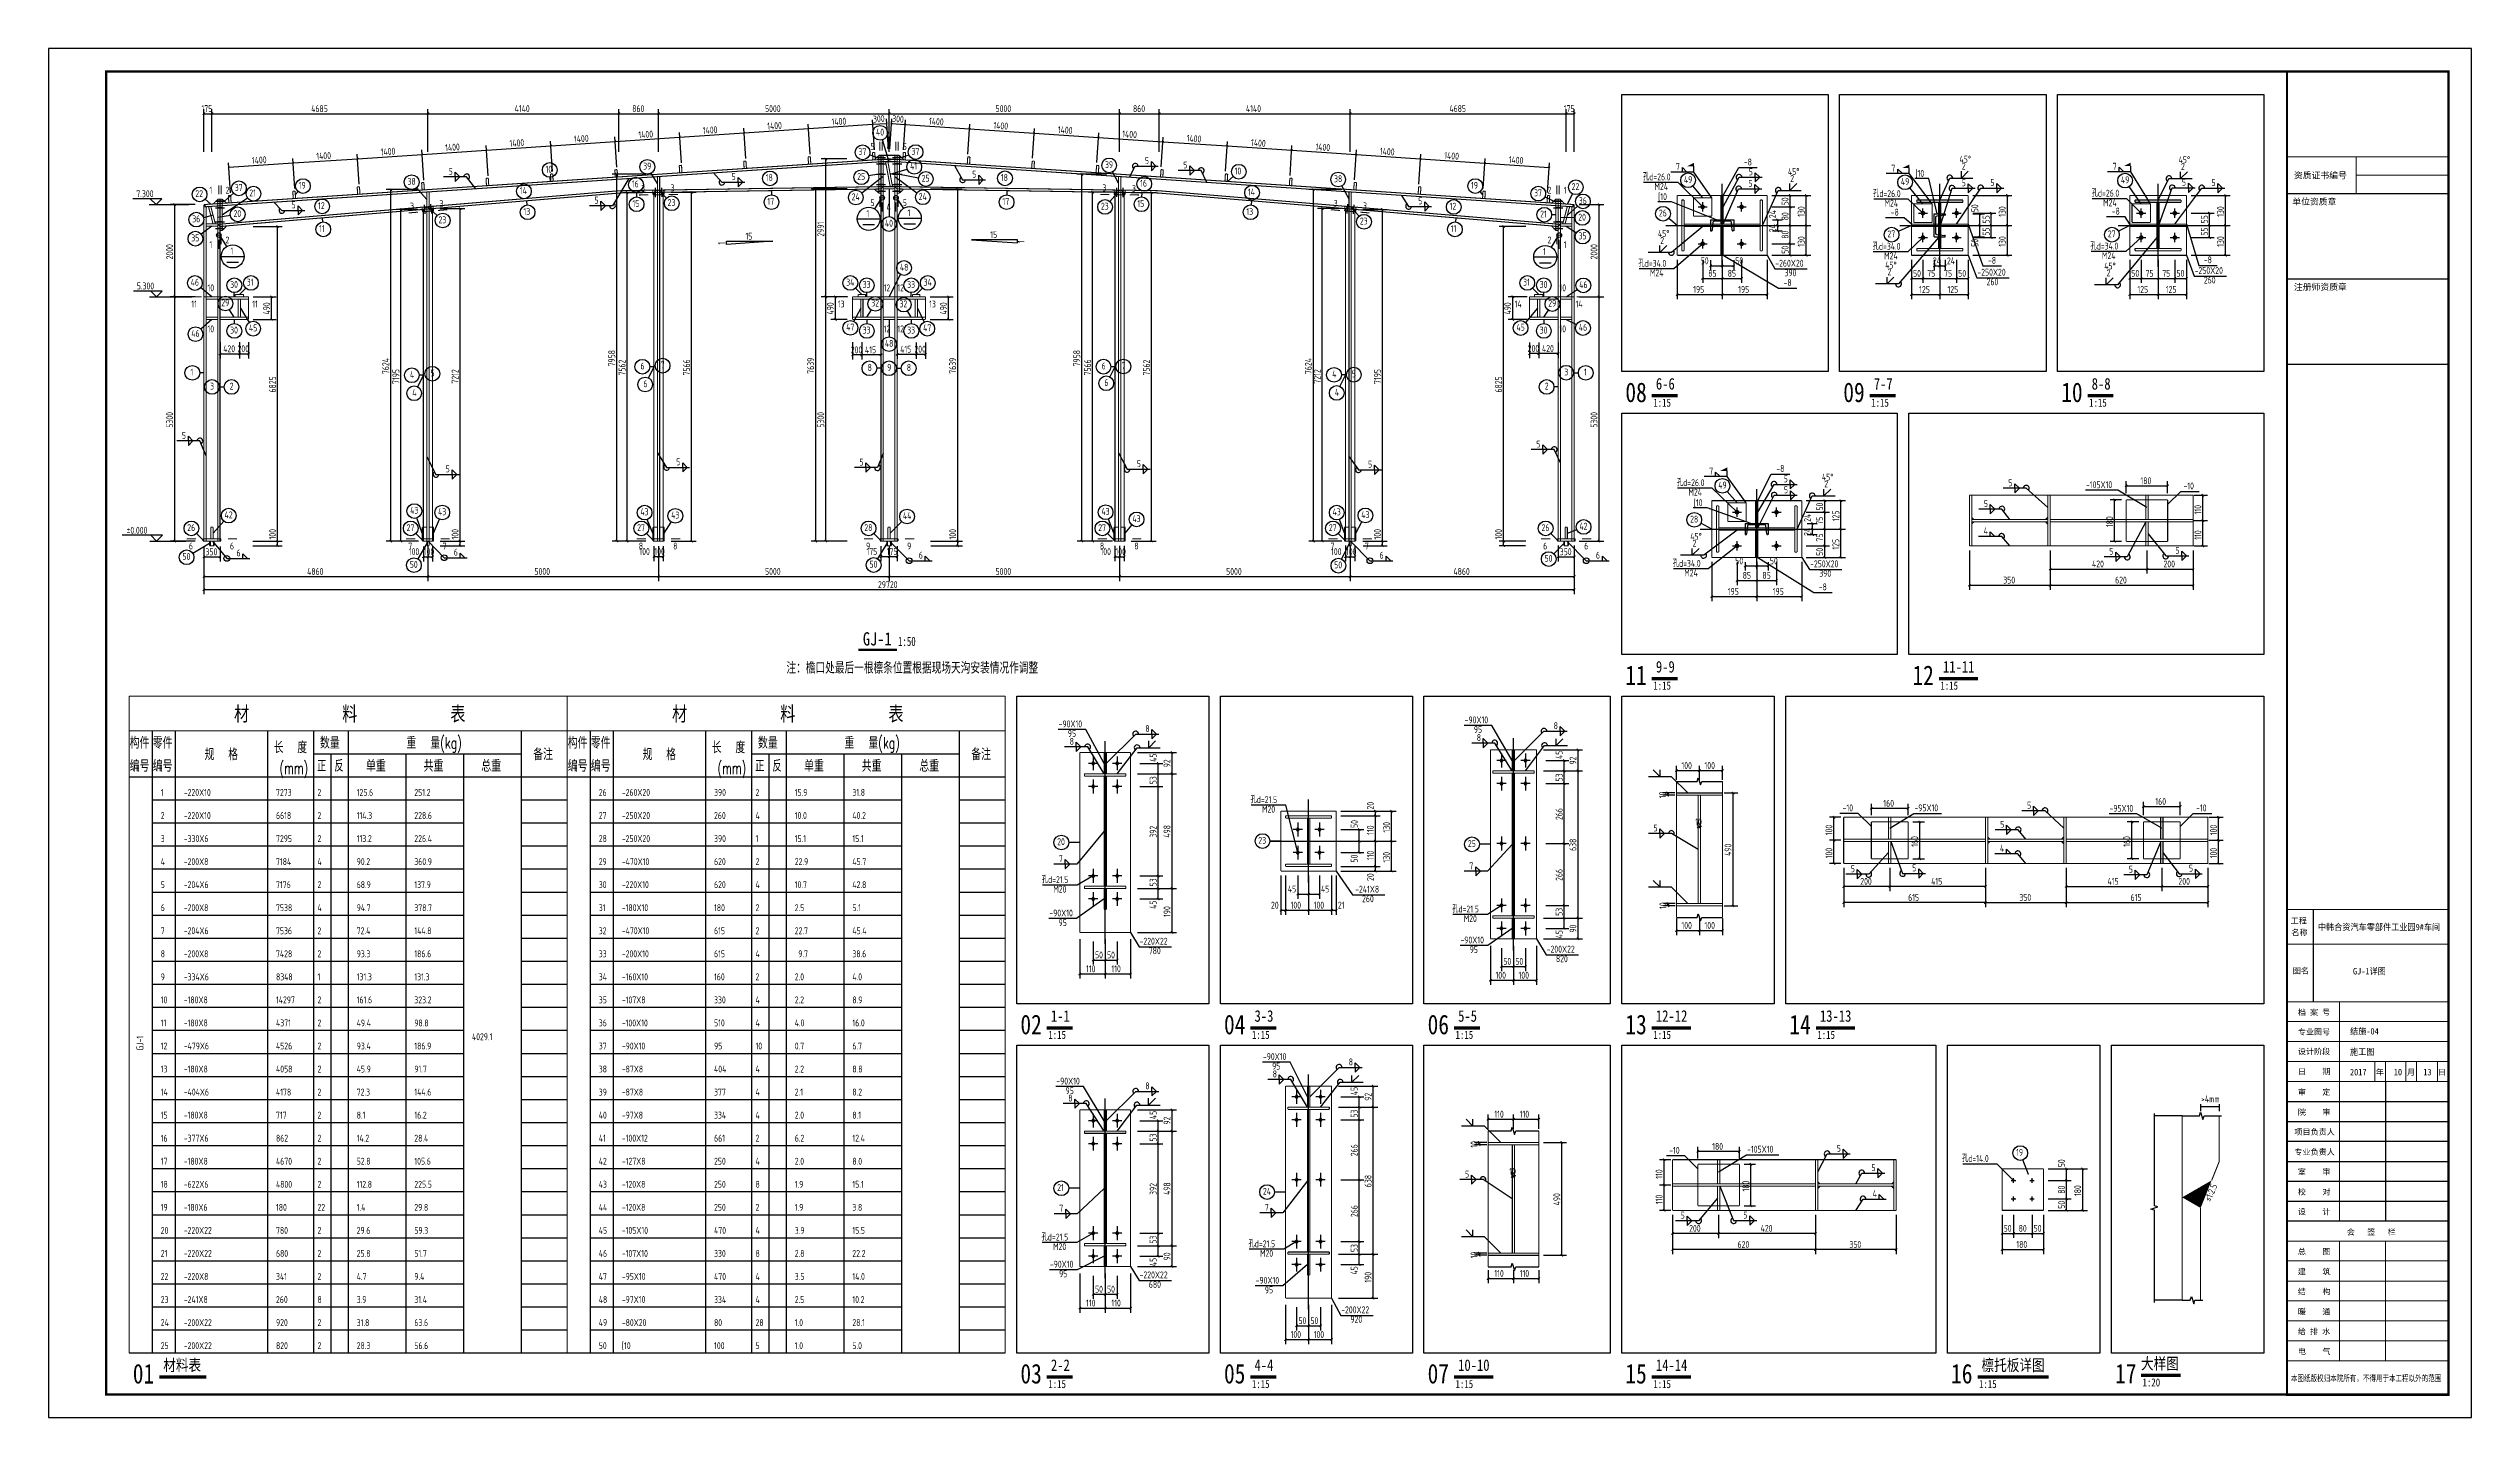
# Model space of a CAD drawing. Extents: x 4043574 to 4201224, y -1031091 to -644991.
# Drawn here: x 4043574 to 4148674, y -912291 to -852891 of the extents above; entities that cross this region are included whole.
import ezdxf

# ---------------------------------------------------------------- set-up
doc = ezdxf.new("R2010")
doc.units = 0
doc.header["$LTSCALE"] = 1000
doc.header["$MEASUREMENT"] = 0
doc.linetypes.add('4', pattern=[5, 1.5, -1, 1.5, -1])
for name, color, linetype in [('114', 2, 'Continuous'), ('DIM_SYMB', 3, 'Continuous'), ('PUB_DIM', 3, 'Continuous'), ('PUB_TEXT', 7, 'Continuous'), ('PUB_TITLE', 4, 'Continuous'), ('墙线__粗线', 214, 'Continuous'), ('字符串标注', 253, 'Continuous'), ('尺寸标注', 253, 'Continuous'), ('层10', 253, 'Continuous'), ('层1000', 2, 'Continuous'), ('层116', 1, 'Continuous'), ('层12', 2, 'Continuous'), ('层13', 253, 'Continuous'), ('层14', 2, 'Continuous'), ('柱子', 3, 'Continuous'), ('楼层标高', 253, 'Continuous'), ('焊缝标注', 253, 'Continuous'), ('索引符号标注', 253, 'Continuous'), ('编号标注', 253, 'Continuous'), ('螺栓孔标注', 253, 'Continuous'), ('钢板标注', 253, 'Continuous'), ('门窗', 3, '4')]:
    doc.layers.add(name, color=color, linetype=linetype)
doc.layers.add('图签', color=130, linetype='Continuous', lineweight=20)
doc.styles.add('BIANHAO', font='SIMHEI.TTF', dxfattribs={"width": 0.8})
doc.styles.add('BILI', font='SIMHEI.TTF', dxfattribs={"width": 0.7, "height": 350})
doc.styles.add('HZ', font='txt', dxfattribs={"width": 0.7, "height": 5, "bigfont": 'STF:宋体'})
doc.styles.add('TSSD', font='tssdeng.shx', dxfattribs={"width": 0.7, "height": 300, "bigfont": 'tssdchn.shx'})
doc.styles.add('TUMING', font='SimSun.ttf', dxfattribs={"width": 0.8, "height": 400})
doc.styles.add('WENZISHUOMING', font='TSSDENG', dxfattribs={"width": 0.7, "bigfont": 'TSSDCHN'})
doc.styles.add('图签字', font='SimSun.ttf', dxfattribs={"height": 250})

msp = doc.modelspace()

# ---------------------------------------------------------------- texts
at = {"layer": 'DIM_SYMB', "color": 7, "style": 'TUMING', "width": 0.8}
for s, height, p in [('6-6', 501, (4113297, -867690)), ('7-7', 501, (4122749, -867690)), ('8-8', 501, (4132200, -867690)), ('9-9', 501, (4113297, -879968)), ('11-11', 501, (4125749, -879968)), ('1-1', 501, (4087056, -895118)), ('3-3', 501, (4095887, -895118)), ('5-5', 501, (4104718, -895118)), ('12-12', 501, (4113297, -895118)), ('13-13', 501, (4120411, -895118)), ('材料表', 500.7, (4048555, -910268)), ('2-2', 501, (4087056, -910268)), ('4-4', 501, (4095887, -910268)), ('10-10', 501, (4104718, -910268)), ('14-14', 501, (4113297, -910268)), ('檩托板详图', 501, (4127423, -910268)), ('大样图', 500.5, (4134339, -910199, 10611))]:
    msp.add_text(s, height=height, dxfattribs=at).set_placement(p)
at = {"layer": 'DIM_SYMB', "color": 3}
for s, height, style, width, p in [('GJ-1', 575.4, 'TUMING', 0.8, (4078898, -878794)), ('注：檐口处最后一根檩条位置根据现场天沟安装情况作调整', 500, 'WENZISHUOMING', 0.7, (4075583, -880016))]:
    msp.add_text(s, height=height, dxfattribs=dict(at, style=style, width=width)).set_placement(p)
at = {"layer": 'PUB_DIM', "linetype": 'ByBlock', "style": '图签字', "width": 0.9}
for s, p in [('GJ-1详图', (4143531, -893067)), ('结施-04', (4143406, -895671))]:
    msp.add_text(s, height=280.1, dxfattribs=at).set_placement(p)
at = {"layer": 'PUB_TEXT', "width": 0.8}
for s, height, style, p in [('08', 851.7, 'BIANHAO', (4111973, -868235)), ('1:15', 350.7, 'BILI', (4113185, -868435)), ('09', 851.7, 'BIANHAO', (4121425, -868235)), ('1:15', 350.7, 'BILI', (4122637, -868435)), ('10', 851.7, 'BIANHAO', (4130877, -868235)), ('1:15', 350.7, 'BILI', (4132089, -868435)), ('11', 851.7, 'BIANHAO', (4111973, -880513)), ('12', 851.7, 'BIANHAO', (4124425, -880513)), ('1:15', 350.7, 'BILI', (4113185, -880712)), ('1:15', 350.7, 'BILI', (4125637, -880712)), ('02', 851.7, 'BIANHAO', (4085733, -895663)), ('04', 851.7, 'BIANHAO', (4094564, -895663)), ('06', 851.7, 'BIANHAO', (4103395, -895663)), ('13', 851.7, 'BIANHAO', (4111973, -895663)), ('14', 851.7, 'BIANHAO', (4119088, -895663)), ('1:15', 350.7, 'BILI', (4086944, -895863)), ('1:15', 350.7, 'BILI', (4095775, -895862)), ('1:15', 350.7, 'BILI', (4104606, -895862)), ('1:15', 350.7, 'BILI', (4113185, -895862)), ('1:15', 350.7, 'BILI', (4120300, -895862)), ('01', 851.7, 'BIANHAO', (4047233, -910814)), ('03', 851.7, 'BIANHAO', (4085733, -910813)), ('05', 851.7, 'BIANHAO', (4094564, -910813)), ('07', 851.7, 'BIANHAO', (4103395, -910813)), ('15', 851.7, 'BIANHAO', (4111973, -910813)), ('16', 851.7, 'BIANHAO', (4126100, -910813)), ('17', 851.7, 'BIANHAO', (4133215, -910813)), ('1:15', 350.7, 'BILI', (4086944, -911012)), ('1:15', 350.7, 'BILI', (4095775, -911012)), ('1:15', 350.7, 'BILI', (4104606, -911012)), ('1:15', 350.7, 'BILI', (4113185, -911012)), ('1:15', 350.7, 'BILI', (4127312, -911012)), ('1:20', 350.4, 'BILI', (4134404, -910942, 10611))]:
    msp.add_text(s, height=height, dxfattribs=dict(at, style=style)).set_placement(p)
at = {"layer": 'PUB_TEXT', "color": 3, "style": 'BILI', "width": 0.7}
msp.add_text('1:50', height=402.8, dxfattribs=at).set_placement((4080423, -878817))
at = {"layer": '墙线__粗线', "color": 253, "style": 'TSSD', "width": 0.7}
msp.add_text('>4mm', height=300, dxfattribs=at).set_placement((4136944, -898618))
msp.add_text('≤1:2.5', height=300, rotation=68.19742, dxfattribs=at).set_placement((4137366, -902949))
at = {"layer": '字符串标注', "style": 'TSSD', "width": 0.7}
for p in [(4124551, -858463), (4113393, -859470), (4114936, -872752)]:
    msp.add_text('[10', height=300, dxfattribs=at).set_placement(p)
at = {"layer": '尺寸标注', "style": 'TSSD', "width": 0.7}
for s, p in [('175', (4050210, -855652)), ('4685', (4054970, -855652)), ('4140', (4063795, -855652)), ('860', (4068895, -855652)), ('5000', (4074655, -855652)), ('5000', (4084655, -855652)), ('860', (4090615, -855652)), ('4140', (4095515, -855652)), ('4685', (4104340, -855652)), ('175', (4109300, -855652)), ('50', (4115240, -862254)), ('85', (4115567, -862797)), ('85', (4116412, -862797)), ('50', (4116740, -862254)), ('50', (4124450, -862797)), ('75', (4125065, -862797)), ('24', (4125310, -862257)), ('75', (4125795, -862797)), ('24', (4125920, -862257)), ('50', (4126410, -862797)), ('50', (4133917, -862797)), ('75', (4134532, -862797)), ('75', (4135262, -862797)), ('50', (4135877, -862797)), ('195', (4114915, -863497)), ('195', (4116865, -863497)), ('125', (4124715, -863497)), ('125', (4125945, -863497)), ('125', (4134182, -863497)), ('125', (4135412, -863497)), ('420', (4051155, -866071)), ('200', (4051775, -866071)), ('200', (4078375, -866119)), ('415', (4078990, -866119)), ('415', (4080520, -866089)), ('200', (4081135, -866089)), ('200', (4107735, -866059)), ('420', (4108355, -866059)), ('180', (4134314, -871797)), ('350', (4050385, -874880)), ('4860', (4054795, -875733)), ('100', (4059205, -874874)), ('100', (4059855, -874874)), ('5000', (4064655, -875733)), ('100', (4069205, -874865)), ('100', (4069855, -874865)), ('5000', (4074655, -875733)), ('175', (4079055, -874866)), ('175', (4079930, -874866)), ('5000', (4084655, -875733)), ('100', (4089205, -874871)), ('100', (4089855, -874871)), ('5000', (4094655, -875733)), ('100', (4099205, -874873)), ('100', (4099855, -874873)), ('4860', (4104515, -875733)), ('350', (4109125, -874877)), ('50', (4116740, -875273)), ('50', (4118240, -875273)), ('420', (4132214, -875407)), ('200', (4135314, -875407)), ('29720', (4079555, -876302)), ('195', (4116415, -876601)), ('85', (4117062, -875901)), ('85', (4117917, -875901)), ('195', (4118365, -876601)), ('350', (4128364, -876107)), ('620', (4133214, -876107)), ('100', (4114404, -884152)), ('100', (4115404, -884152)), ('160', (4123161, -885791)), ('160', (4134961, -885710)), ('10', (4115004, -886599)), ('200', (4122161, -889178)), ('415', (4125236, -889178)), ('415', (4132886, -889178)), ('200', (4135961, -889178)), ('20', (4096602, -890211)), ('45', (4097332, -889511)), ('100', (4097452, -890211)), ('100', (4098452, -890211)), ('45', (4098772, -889511)), ('21', (4099502, -890211)), ('615', (4124236, -889878)), ('350', (4129061, -889878)), ('615', (4133886, -889878)), ('100', (4114404, -891090)), ('100', (4115404, -891090)), ('50', (4088969, -892371)), ('50', (4089489, -892371)), ('110', (4088579, -892971)), ('110', (4089679, -892971)), ('100', (4106339, -893251)), ('50', (4106679, -892651)), ('50', (4107199, -892651)), ('100', (4107339, -893251)), ('110', (4106289, -899278)), ('110', (4107389, -899278)), ('180', (4115738, -900678)), ('10', (4106939, -901758)), ('200', (4114738, -904233)), ('620', (4116838, -904933)), ('420', (4117838, -904233)), ('350', (4121688, -904933)), ('50', (4128380, -904231)), ('180', (4128930, -904931)), ('80', (4129030, -904231)), ('50', (4129680, -904231)), ('110', (4106289, -906189)), ('110', (4107389, -906189)), ('50', (4088969, -906872)), ('50', (4089489, -906872)), ('110', (4088579, -907472)), ('110', (4089679, -907472)), ('50', (4097792, -908238)), ('50', (4098312, -908238)), ('100', (4097452, -908838)), ('100', (4098452, -908838))]:
    msp.add_text(s, height=300, dxfattribs=at).set_placement(p)
for s, rotation, p in [('1400', 3.81673, (4069172, -856791)), ('1400', 3.81532, (4071965, -856605)), ('1400', 3.81547, (4074759, -856418)), ('1400', 3.81673, (4077553, -856232)), ('300', 3.81522, (4079349, -856112)), ('300', 356.18446, (4080162, -856082)), ('1400', 356.18473, (4081758, -856189)), ('1400', 356.18566, (4084552, -856375)), ('1400', 356.18589, (4087346, -856561)), ('1400', 356.18589, (4090140, -856747)), ('1400', 3.81556, (4052409, -857909)), ('1400', 3.81674, (4055203, -857723)), ('1400', 3.81674, (4057996, -857536)), ('1400', 3.81674, (4060790, -857350)), ('1400', 3.81672, (4063584, -857164)), ('1400', 3.81674, (4066378, -856977)), ('1400', 356.18558, (4092933, -856934)), ('1400', 356.18566, (4095727, -857120)), ('1400', 356.18566, (4098521, -857306)), ('1400', 356.18556, (4101315, -857493)), ('1400', 356.18462, (4104109, -857679)), ('1400', 356.18442, (4106902, -857865)), ('50', 90, (4119050, -859697)), ('2991', 90, (4077222, -861054)), ('24', 90, (4118509, -860257)), ('24', 90, (4118509, -860867)), ('80', 90, (4119050, -860347)), ('130', 90, (4119750, -860197)), ('50', 90, (4127280, -859997)), ('55', 90, (4127770, -860482)), ('55', 90, (4127770, -861012)), ('130', 90, (4128470, -860197)), ('55', 90, (4137237, -860482)), ('55', 90, (4137237, -861012)), ('130', 90, (4137937, -860197)), ('2000', 90, (4048980, -862045)), ('2000', 90, (4110762, -862045)), ('80', 90, (4119050, -861147)), ('50', 90, (4119050, -861797)), ('130', 90, (4119750, -861497)), ('50', 90, (4127280, -861497)), ('130', 90, (4128470, -861497)), ('130', 90, (4137937, -861497)), ('490', 90, (4053185, -864435)), ('490', 90, (4077636, -864435)), ('490', 90, (4082545, -864435)), ('490', 90, (4107017, -864435)), ('7624', 90, (4058354, -867020)), ('7195', 90, (4058793, -867449)), ('7212', 90, (4061361, -867433)), ('7958', 90, (4068157, -866687)), ('7562', 90, (4068604, -867082)), ('7566', 90, (4071403, -867079)), ('7639', 90, (4076785, -867006)), ('7639', 90, (4082943, -867006)), ('7958', 90, (4088326, -866687)), ('7566', 90, (4088795, -867079)), ('7562', 90, (4091352, -867082)), ('7624', 90, (4098370, -867020)), ('7212', 90, (4098755, -867433)), ('7195', 90, (4101370, -867449)), ('6825', 90, (4053443, -867820)), ('6825', 90, (4106622, -867820)), ('5300', 90, (4048980, -869345)), ('5300', 90, (4077222, -869345)), ('5300', 90, (4110762, -869345)), ('24', 90, (4120019, -873431)), ('50', 90, (4120550, -872941)), ('75', 90, (4120550, -873556)), ('125', 90, (4121250, -873406)), ('180', 90, (4133124, -873657)), ('110', 90, (4136956, -873107)), ('100', 90, (4053443, -874195)), ('100', 90, (4061361, -874195)), ('100', 90, (4082944, -874195)), ('100', 90, (4101370, -874195)), ('100', 90, (4106623, -874195)), ('24', 90, (4120019, -874041)), ('75', 90, (4120550, -874286)), ('125', 90, (4121250, -874636)), ('110', 90, (4136956, -874207)), ('50', 90, (4120550, -874901)), ('45', 90, (4091639, -883841)), ('92', 90, (4092239, -884081)), ('45', 90, (4109249, -883717)), ('92', 90, (4109849, -883959)), ('53', 90, (4091639, -884816)), ('53', 90, (4109249, -884692)), ('20', 90, (4101062, -885911)), ('266', 90, (4109249, -886367)), ('10', 90, (4113734, -885424)), ('392', 90, (4091639, -887131)), ('498', 90, (4092239, -887131)), ('50', 90, (4100362, -886711)), ('110', 90, (4101062, -887011)), ('130', 90, (4101762, -886911)), ('100', 90, (4120951, -887028)), ('100', 90, (4137633, -887028)), ('50', 90, (4100362, -888211)), ('110', 90, (4101062, -888111)), ('130', 90, (4101762, -888211)), ('638', 90, (4109849, -887709)), ('490', 90, (4116573, -887924)), ('100', 90, (4120951, -888028)), ('160', 90, (4124671, -887528)), ('160', 90, (4133871, -887528)), ('100', 90, (4137633, -888028)), ('53', 90, (4091639, -889246)), ('20', 90, (4101062, -889011)), ('266', 90, (4109249, -889009)), ('45', 90, (4091639, -890221)), ('10', 89.99589, (4113751, -890224)), ('190', 90, (4092239, -890571)), ('53', 90, (4109249, -890526)), ('45', 90, (4109249, -891501)), ('90', 90, (4109849, -891251)), ('45', 90, (4100362, -898304)), ('92', 90, (4100962, -898546)), ('45', 90, (4091639, -899341)), ('92', 90, (4092239, -899582)), ('53', 90, (4100362, -899279)), ('53', 90, (4091639, -900316)), ('266', 90, (4100362, -900954)), ('10', 90, (4105560, -900583)), ('110', 90, (4113585, -901933)), ('50', 90, (4131040, -901431)), ('392', 90, (4091639, -902632)), ('498', 90, (4092239, -902632)), ('638', 90, (4100962, -902296)), ('490', 90, (4109149, -903083)), ('110', 90, (4113585, -903033)), ('180', 90, (4117348, -902483)), ('80', 90, (4131040, -902581)), ('180', 90, (4131740, -902681)), ('266', 90, (4100362, -903596)), ('50', 90, (4131040, -903231)), ('53', 90, (4091639, -904747)), ('53', 90, (4100362, -905113)), ('45', 90, (4091639, -905722)), ('90', 90, (4092239, -905472)), ('45', 90, (4100362, -906088)), ('10', 89.99691, (4105559, -905383)), ('190', 90, (4100962, -906438))]:
    msp.add_text(s, height=300, rotation=rotation, dxfattribs=at).set_placement(p)
at = {"layer": '层10', "style": 'TSSD', "width": 0.7}
for s, p in [('5', (4079227, -857294)), ('4', (4079927, -857294)), ('4', (4079927, -857294)), ('5', (4080627, -857294)), ('1', (4050557, -859192)), ('2', (4051257, -859192)), ('5', (4079227, -859733)), ('4', (4079927, -859933)), ('4', (4079927, -859933)), ('5', (4080627, -859733)), ('2', (4108597, -859192)), ('1', (4109297, -859192)), ('1', (4050557, -861551)), ('2', (4051257, -861351)), ('15', (4073808, -861188, 200)), ('15', (4084425, -861119, 200)), ('2', (4108597, -861351)), ('1', (4109297, -861551)), ('11', (4049772, -864129)), ('10', (4050472, -863429)), ('11', (4052412, -864129)), ('13', (4077812, -864129)), ('12', (4079800, -863429)), ('12', (4080393, -863429)), ('13', (4081772, -864129)), ('14', (4107172, -864129)), ('10', (4109112, -863429)), ('14', (4109812, -864129)), ('10', (4050472, -865209)), ('12', (4079800, -865209)), ('12', (4080393, -865209)), ('10', (4109112, -865209)), ('6', (4049667, -874629)), ('6', (4051447, -874629)), ('7', (4059181, -874629)), ('7', (4060673, -874629)), ('8', (4069181, -874629)), ('8', (4070673, -874629)), ('9', (4079037, -874629)), ('9', (4080817, -874629)), ('8', (4089181, -874629)), ('8', (4090673, -874629)), ('7', (4099181, -874629)), ('7', (4100673, -874629)), ('6', (4108407, -874629)), ('6', (4110187, -874629))]:
    msp.add_text(s, height=300, dxfattribs=at).set_placement(p)
for s, rotation, p in [('3', 4.79044, (4059278, -859885)), ('3', 4.79044, (4060554, -859778)), ('3', 0.89188, (4069285, -859113)), ('3', 0.89187, (4070565, -859093)), ('3', 359.10812, (4089289, -859089)), ('3', 359.10905, (4090569, -859109)), ('3', 355.21047, (4099300, -859760)), ('3', 355.20962, (4100577, -859867)), ('1', 90, (4072918, -861405, 200)), ('1', 90, (4085910, -861335, 200))]:
    msp.add_text(s, height=300, rotation=rotation, dxfattribs=at).set_placement(p)
at = {"layer": '层13'}
for s, height, style, width, p in [('材      料      表', 722.5, 'HZ', 0.959667, (4051624, -882141)), ('材      料      表', 722.5, 'HZ', 0.959667, (4070624, -882141)), ('构件', 505.7, 'HZ', 0.651685, (4047099, -883271)), ('零件', 505.7, 'HZ', 0.651685, (4048099, -883271)), ('数量', 505.7, 'HZ', 0.651685, (4055349, -883271)), ('重  量(kg)', 505.7, 'HZ', 0.677753, (4059099, -883271)), ('构件', 505.7, 'HZ', 0.651685, (4066099, -883271)), ('零件', 505.7, 'HZ', 0.651685, (4067099, -883271)), ('数量', 505.7, 'HZ', 0.651685, (4074349, -883271)), ('重  量(kg)', 505.7, 'HZ', 0.677753, (4078099, -883271)), ('编号', 505.7, 'HZ', 0.651685, (4047099, -884271)), ('编号', 505.7, 'HZ', 0.651685, (4048099, -884271)), ('规  格', 505.7, 'HZ', 0.666167, (4050349, -883771)), ('长  度', 505.7, 'HZ', 0.666167, (4053349, -883471)), ('(mm)', 505.7, 'HZ', 0.651685, (4053599, -884371)), ('正', 506, 'HZ', 0.60824, (4055224, -884271)), ('反', 506, 'HZ', 0.60824, (4055974, -884271)), ('单重', 505.7, 'HZ', 0.651685, (4057349, -884271)), ('共重', 505.7, 'HZ', 0.651685, (4059849, -884271)), ('总重', 505.7, 'HZ', 0.651685, (4062349, -884271)), ('备注', 505.7, 'HZ', 0.651685, (4064599, -883771)), ('编号', 505.7, 'HZ', 0.651685, (4066099, -884271)), ('编号', 505.7, 'HZ', 0.651685, (4067099, -884271)), ('规  格', 505.7, 'HZ', 0.666167, (4069349, -883771)), ('长  度', 505.7, 'HZ', 0.666167, (4072349, -883471)), ('(mm)', 505.7, 'HZ', 0.651685, (4072599, -884371)), ('正', 506, 'HZ', 0.60824, (4074224, -884271)), ('反', 506, 'HZ', 0.60824, (4074974, -884271)), ('单重', 505.7, 'HZ', 0.651685, (4076349, -884271)), ('共重', 505.7, 'HZ', 0.651685, (4078849, -884271)), ('总重', 505.7, 'HZ', 0.651685, (4081349, -884271)), ('备注', 505.7, 'HZ', 0.651685, (4083599, -883771)), ('1', 300, 'TSSD', 0.7, (4048444, -885321)), ('-220X10', 300, 'TSSD', 0.7, (4049444, -885321)), ('7273', 300, 'TSSD', 0.7, (4053444, -885321)), ('2', 300, 'TSSD', 0.7, (4055244, -885321)), ('125.6', 300, 'TSSD', 0.7, (4056944, -885321)), ('251.2', 300, 'TSSD', 0.7, (4059444, -885321)), ('26', 300, 'TSSD', 0.7, (4067444, -885321)), ('-260X20', 300, 'TSSD', 0.7, (4068444, -885321)), ('390', 300, 'TSSD', 0.7, (4072444, -885321)), ('2', 300, 'TSSD', 0.7, (4074244, -885321)), ('15.9', 300, 'TSSD', 0.7, (4075944, -885321)), ('31.8', 300, 'TSSD', 0.7, (4078444, -885321)), ('2', 300, 'TSSD', 0.7, (4048444, -886321)), ('3', 300, 'TSSD', 0.7, (4048444, -887321)), ('-220X10', 300, 'TSSD', 0.7, (4049444, -886321)), ('-330X6', 300, 'TSSD', 0.7, (4049444, -887321)), ('7295', 300, 'TSSD', 0.7, (4053444, -887321)), ('6618', 300, 'TSSD', 0.7, (4053444, -886321)), ('2', 300, 'TSSD', 0.7, (4055244, -886321)), ('2', 300, 'TSSD', 0.7, (4055244, -887321)), ('114.3', 300, 'TSSD', 0.7, (4056944, -886321)), ('113.2', 300, 'TSSD', 0.7, (4056944, -887321)), ('228.6', 300, 'TSSD', 0.7, (4059444, -886321)), ('226.4', 300, 'TSSD', 0.7, (4059444, -887321)), ('27', 300, 'TSSD', 0.7, (4067444, -886321)), ('28', 300, 'TSSD', 0.7, (4067444, -887321)), ('-250X20', 300, 'TSSD', 0.7, (4068444, -886321)), ('-250X20', 300, 'TSSD', 0.7, (4068444, -887321)), ('260', 300, 'TSSD', 0.7, (4072444, -886321)), ('390', 300, 'TSSD', 0.7, (4072444, -887321)), ('1', 300, 'TSSD', 0.7, (4074244, -887321)), ('4', 300, 'TSSD', 0.7, (4074244, -886321)), ('10.0', 300, 'TSSD', 0.7, (4075944, -886321)), ('15.1', 300, 'TSSD', 0.7, (4075944, -887321)), ('15.1', 300, 'TSSD', 0.7, (4078444, -887321)), ('40.2', 300, 'TSSD', 0.7, (4078444, -886321)), ('4', 300, 'TSSD', 0.7, (4048444, -888321)), ('-200X8', 300, 'TSSD', 0.7, (4049444, -888321)), ('7184', 300, 'TSSD', 0.7, (4053444, -888321)), ('4', 300, 'TSSD', 0.7, (4055244, -888321)), ('90.2', 300, 'TSSD', 0.7, (4056944, -888321)), ('360.9', 300, 'TSSD', 0.7, (4059444, -888321)), ('29', 300, 'TSSD', 0.7, (4067444, -888321)), ('-470X10', 300, 'TSSD', 0.7, (4068444, -888321)), ('620', 300, 'TSSD', 0.7, (4072444, -888321)), ('2', 300, 'TSSD', 0.7, (4074244, -888321)), ('22.9', 300, 'TSSD', 0.7, (4075944, -888321)), ('45.7', 300, 'TSSD', 0.7, (4078444, -888321)), ('5', 300, 'TSSD', 0.7, (4048444, -889321)), ('-204X6', 300, 'TSSD', 0.7, (4049444, -889321)), ('7176', 300, 'TSSD', 0.7, (4053444, -889321)), ('2', 300, 'TSSD', 0.7, (4055244, -889321)), ('68.9', 300, 'TSSD', 0.7, (4056944, -889321)), ('137.9', 300, 'TSSD', 0.7, (4059444, -889321)), ('30', 300, 'TSSD', 0.7, (4067444, -889321)), ('-220X10', 300, 'TSSD', 0.7, (4068444, -889321)), ('620', 300, 'TSSD', 0.7, (4072444, -889321)), ('4', 300, 'TSSD', 0.7, (4074244, -889321)), ('10.7', 300, 'TSSD', 0.7, (4075944, -889321)), ('42.8', 300, 'TSSD', 0.7, (4078444, -889321)), ('6', 300, 'TSSD', 0.7, (4048444, -890321)), ('-200X8', 300, 'TSSD', 0.7, (4049444, -890321)), ('7538', 300, 'TSSD', 0.7, (4053444, -890321)), ('4', 300, 'TSSD', 0.7, (4055244, -890321)), ('94.7', 300, 'TSSD', 0.7, (4056944, -890321)), ('378.7', 300, 'TSSD', 0.7, (4059444, -890321)), ('31', 300, 'TSSD', 0.7, (4067444, -890321)), ('-180X10', 300, 'TSSD', 0.7, (4068444, -890321)), ('180', 300, 'TSSD', 0.7, (4072444, -890321)), ('2', 300, 'TSSD', 0.7, (4074244, -890321)), ('2.5', 300, 'TSSD', 0.7, (4075944, -890321)), ('5.1', 300, 'TSSD', 0.7, (4078444, -890321)), ('7', 300, 'TSSD', 0.7, (4048444, -891321)), ('-204X6', 300, 'TSSD', 0.7, (4049444, -891321)), ('7536', 300, 'TSSD', 0.7, (4053444, -891321)), ('2', 300, 'TSSD', 0.7, (4055244, -891321)), ('72.4', 300, 'TSSD', 0.7, (4056944, -891321)), ('144.8', 300, 'TSSD', 0.7, (4059444, -891321)), ('32', 300, 'TSSD', 0.7, (4067444, -891321)), ('-470X10', 300, 'TSSD', 0.7, (4068444, -891321)), ('615', 300, 'TSSD', 0.7, (4072444, -891321)), ('2', 300, 'TSSD', 0.7, (4074244, -891321)), ('22.7', 300, 'TSSD', 0.7, (4075944, -891321)), ('45.4', 300, 'TSSD', 0.7, (4078444, -891321)), ('8', 300, 'TSSD', 0.7, (4048444, -892321)), ('-200X8', 300, 'TSSD', 0.7, (4049444, -892321)), ('7428', 300, 'TSSD', 0.7, (4053444, -892321)), ('2', 300, 'TSSD', 0.7, (4055244, -892321)), ('93.3', 300, 'TSSD', 0.7, (4056944, -892321)), ('186.6', 300, 'TSSD', 0.7, (4059444, -892321)), ('33', 300, 'TSSD', 0.7, (4067444, -892321)), ('-200X10', 300, 'TSSD', 0.7, (4068444, -892321)), ('615', 300, 'TSSD', 0.7, (4072444, -892321)), ('4', 300, 'TSSD', 0.7, (4074244, -892321)), (' 9.7', 300, 'TSSD', 0.7, (4075944, -892321)), ('38.6', 300, 'TSSD', 0.7, (4078444, -892321)), ('9', 300, 'TSSD', 0.7, (4048444, -893321)), ('-334X6', 300, 'TSSD', 0.7, (4049444, -893321)), ('8348', 300, 'TSSD', 0.7, (4053444, -893321)), ('1', 300, 'TSSD', 0.7, (4055244, -893321)), ('131.3', 300, 'TSSD', 0.7, (4056944, -893321)), ('131.3', 300, 'TSSD', 0.7, (4059444, -893321)), ('34', 300, 'TSSD', 0.7, (4067444, -893321)), ('-160X10', 300, 'TSSD', 0.7, (4068444, -893321)), ('160', 300, 'TSSD', 0.7, (4072444, -893321)), ('2', 300, 'TSSD', 0.7, (4074244, -893321)), ('2.0', 300, 'TSSD', 0.7, (4075944, -893321)), ('4.0', 300, 'TSSD', 0.7, (4078444, -893321)), ('10', 300, 'TSSD', 0.7, (4048444, -894321)), ('-180X8', 300, 'TSSD', 0.7, (4049444, -894321)), ('14297', 300, 'TSSD', 0.7, (4053444, -894321)), ('2', 300, 'TSSD', 0.7, (4055244, -894321)), ('161.6', 300, 'TSSD', 0.7, (4056944, -894321)), ('323.2', 300, 'TSSD', 0.7, (4059444, -894321)), ('35', 300, 'TSSD', 0.7, (4067444, -894321)), ('-107X8', 300, 'TSSD', 0.7, (4068444, -894321)), ('330', 300, 'TSSD', 0.7, (4072444, -894321)), ('4', 300, 'TSSD', 0.7, (4074244, -894321)), ('2.2', 300, 'TSSD', 0.7, (4075944, -894321)), ('8.9', 300, 'TSSD', 0.7, (4078444, -894321)), ('11', 300, 'TSSD', 0.7, (4048444, -895321)), ('-180X8', 300, 'TSSD', 0.7, (4049444, -895321)), ('4371', 300, 'TSSD', 0.7, (4053444, -895321)), ('2', 300, 'TSSD', 0.7, (4055244, -895321)), ('49.4', 300, 'TSSD', 0.7, (4056944, -895321)), ('98.8', 300, 'TSSD', 0.7, (4059444, -895321)), ('36', 300, 'TSSD', 0.7, (4067444, -895321)), ('-100X10', 300, 'TSSD', 0.7, (4068444, -895321)), ('510', 300, 'TSSD', 0.7, (4072444, -895321)), ('4', 300, 'TSSD', 0.7, (4074244, -895321)), ('4.0', 300, 'TSSD', 0.7, (4075944, -895321)), ('16.0', 300, 'TSSD', 0.7, (4078444, -895321)), ('12', 300, 'TSSD', 0.7, (4048444, -896321)), ('-479X6', 300, 'TSSD', 0.7, (4049444, -896321)), ('4526', 300, 'TSSD', 0.7, (4053444, -896321)), ('2', 300, 'TSSD', 0.7, (4055244, -896321)), ('93.4', 300, 'TSSD', 0.7, (4056944, -896321)), ('186.9', 300, 'TSSD', 0.7, (4059444, -896321)), ('4029.1', 300, 'TSSD', 0.7, (4061944, -895921)), ('37', 300, 'TSSD', 0.7, (4067444, -896321)), ('-90X10', 300, 'TSSD', 0.7, (4068444, -896321)), ('95', 300, 'TSSD', 0.7, (4072444, -896321)), ('10', 300, 'TSSD', 0.7, (4074244, -896321)), ('0.7', 300, 'TSSD', 0.7, (4075944, -896321)), ('6.7', 300, 'TSSD', 0.7, (4078444, -896321)), ('13', 300, 'TSSD', 0.7, (4048444, -897321)), ('-180X8', 300, 'TSSD', 0.7, (4049444, -897321)), ('4058', 300, 'TSSD', 0.7, (4053444, -897321)), ('2', 300, 'TSSD', 0.7, (4055244, -897321)), ('45.9', 300, 'TSSD', 0.7, (4056944, -897321)), ('91.7', 300, 'TSSD', 0.7, (4059444, -897321)), ('38', 300, 'TSSD', 0.7, (4067444, -897321)), ('-87X8', 300, 'TSSD', 0.7, (4068444, -897321)), ('404', 300, 'TSSD', 0.7, (4072444, -897321)), ('4', 300, 'TSSD', 0.7, (4074244, -897321)), ('2.2', 300, 'TSSD', 0.7, (4075944, -897321)), ('8.8', 300, 'TSSD', 0.7, (4078444, -897321)), ('14', 300, 'TSSD', 0.7, (4048444, -898321)), ('-404X6', 300, 'TSSD', 0.7, (4049444, -898321)), ('4178', 300, 'TSSD', 0.7, (4053444, -898321)), ('2', 300, 'TSSD', 0.7, (4055244, -898321)), ('72.3', 300, 'TSSD', 0.7, (4056944, -898321)), ('144.6', 300, 'TSSD', 0.7, (4059444, -898321)), ('39', 300, 'TSSD', 0.7, (4067444, -898321)), ('-87X8', 300, 'TSSD', 0.7, (4068444, -898321)), ('377', 300, 'TSSD', 0.7, (4072444, -898321)), ('4', 300, 'TSSD', 0.7, (4074244, -898321)), ('2.1', 300, 'TSSD', 0.7, (4075944, -898321)), ('8.2', 300, 'TSSD', 0.7, (4078444, -898321)), ('15', 300, 'TSSD', 0.7, (4048444, -899321)), ('-180X8', 300, 'TSSD', 0.7, (4049444, -899321)), ('717', 300, 'TSSD', 0.7, (4053444, -899321)), ('2', 300, 'TSSD', 0.7, (4055244, -899321)), ('8.1', 300, 'TSSD', 0.7, (4056944, -899321)), ('16.2', 300, 'TSSD', 0.7, (4059444, -899321)), ('40', 300, 'TSSD', 0.7, (4067444, -899321)), ('-97X8', 300, 'TSSD', 0.7, (4068444, -899321)), ('334', 300, 'TSSD', 0.7, (4072444, -899321)), ('4', 300, 'TSSD', 0.7, (4074244, -899321)), ('2.0', 300, 'TSSD', 0.7, (4075944, -899321)), ('8.1', 300, 'TSSD', 0.7, (4078444, -899321)), ('16', 300, 'TSSD', 0.7, (4048444, -900321)), ('-377X6', 300, 'TSSD', 0.7, (4049444, -900321)), ('862', 300, 'TSSD', 0.7, (4053444, -900321)), ('2', 300, 'TSSD', 0.7, (4055244, -900321)), ('14.2', 300, 'TSSD', 0.7, (4056944, -900321)), ('28.4', 300, 'TSSD', 0.7, (4059444, -900321)), ('41', 300, 'TSSD', 0.7, (4067444, -900321)), ('-100X12', 300, 'TSSD', 0.7, (4068444, -900321)), ('661', 300, 'TSSD', 0.7, (4072444, -900321)), ('2', 300, 'TSSD', 0.7, (4074244, -900321)), ('6.2', 300, 'TSSD', 0.7, (4075944, -900321)), ('12.4', 300, 'TSSD', 0.7, (4078444, -900321)), ('17', 300, 'TSSD', 0.7, (4048444, -901321)), ('-180X8', 300, 'TSSD', 0.7, (4049444, -901321)), ('4670', 300, 'TSSD', 0.7, (4053444, -901321)), ('2', 300, 'TSSD', 0.7, (4055244, -901321)), ('52.8', 300, 'TSSD', 0.7, (4056944, -901321)), ('105.6', 300, 'TSSD', 0.7, (4059444, -901321)), ('42', 300, 'TSSD', 0.7, (4067444, -901321)), ('-127X8', 300, 'TSSD', 0.7, (4068444, -901321)), ('250', 300, 'TSSD', 0.7, (4072444, -901321)), ('4', 300, 'TSSD', 0.7, (4074244, -901321)), ('2.0', 300, 'TSSD', 0.7, (4075944, -901321)), ('8.0', 300, 'TSSD', 0.7, (4078444, -901321)), ('18', 300, 'TSSD', 0.7, (4048444, -902321)), ('-622X6', 300, 'TSSD', 0.7, (4049444, -902321)), ('4800', 300, 'TSSD', 0.7, (4053444, -902321)), ('2', 300, 'TSSD', 0.7, (4055244, -902321)), ('112.8', 300, 'TSSD', 0.7, (4056944, -902321)), ('225.5', 300, 'TSSD', 0.7, (4059444, -902321)), ('43', 300, 'TSSD', 0.7, (4067444, -902321)), ('-120X8', 300, 'TSSD', 0.7, (4068444, -902321)), ('250', 300, 'TSSD', 0.7, (4072444, -902321)), ('8', 300, 'TSSD', 0.7, (4074244, -902321)), ('1.9', 300, 'TSSD', 0.7, (4075944, -902321)), ('15.1', 300, 'TSSD', 0.7, (4078444, -902321)), ('19', 300, 'TSSD', 0.7, (4048444, -903321)), ('-180X6', 300, 'TSSD', 0.7, (4049444, -903321)), ('180', 300, 'TSSD', 0.7, (4053444, -903321)), ('22', 300, 'TSSD', 0.7, (4055244, -903321)), ('1.4', 300, 'TSSD', 0.7, (4056944, -903321)), ('29.8', 300, 'TSSD', 0.7, (4059444, -903321)), ('44', 300, 'TSSD', 0.7, (4067444, -903321)), ('-120X8', 300, 'TSSD', 0.7, (4068444, -903321)), ('250', 300, 'TSSD', 0.7, (4072444, -903321)), ('2', 300, 'TSSD', 0.7, (4074244, -903321)), ('1.9', 300, 'TSSD', 0.7, (4075944, -903321)), ('3.8', 300, 'TSSD', 0.7, (4078444, -903321)), ('20', 300, 'TSSD', 0.7, (4048444, -904321)), ('-220X22', 300, 'TSSD', 0.7, (4049444, -904321)), ('780', 300, 'TSSD', 0.7, (4053444, -904321)), ('2', 300, 'TSSD', 0.7, (4055244, -904321)), ('29.6', 300, 'TSSD', 0.7, (4056944, -904321)), ('59.3', 300, 'TSSD', 0.7, (4059444, -904321)), ('45', 300, 'TSSD', 0.7, (4067444, -904321)), ('-105X10', 300, 'TSSD', 0.7, (4068444, -904321)), ('470', 300, 'TSSD', 0.7, (4072444, -904321)), ('4', 300, 'TSSD', 0.7, (4074244, -904321)), ('3.9', 300, 'TSSD', 0.7, (4075944, -904321)), ('15.5', 300, 'TSSD', 0.7, (4078444, -904321)), ('21', 300, 'TSSD', 0.7, (4048444, -905321)), ('-220X22', 300, 'TSSD', 0.7, (4049444, -905321)), ('680', 300, 'TSSD', 0.7, (4053444, -905321)), ('2', 300, 'TSSD', 0.7, (4055244, -905321)), ('25.8', 300, 'TSSD', 0.7, (4056944, -905321)), ('51.7', 300, 'TSSD', 0.7, (4059444, -905321)), ('46', 300, 'TSSD', 0.7, (4067444, -905321)), ('-107X10', 300, 'TSSD', 0.7, (4068444, -905321)), ('330', 300, 'TSSD', 0.7, (4072444, -905321)), ('8', 300, 'TSSD', 0.7, (4074244, -905321)), ('2.8', 300, 'TSSD', 0.7, (4075944, -905321)), ('22.2', 300, 'TSSD', 0.7, (4078444, -905321)), ('22', 300, 'TSSD', 0.7, (4048444, -906321)), ('-220X8', 300, 'TSSD', 0.7, (4049444, -906321)), ('341', 300, 'TSSD', 0.7, (4053444, -906321)), ('2', 300, 'TSSD', 0.7, (4055244, -906321)), ('4.7', 300, 'TSSD', 0.7, (4056944, -906321)), ('9.4', 300, 'TSSD', 0.7, (4059444, -906321)), ('47', 300, 'TSSD', 0.7, (4067444, -906321)), ('-95X10', 300, 'TSSD', 0.7, (4068444, -906321)), ('470', 300, 'TSSD', 0.7, (4072444, -906321)), ('4', 300, 'TSSD', 0.7, (4074244, -906321)), ('3.5', 300, 'TSSD', 0.7, (4075944, -906321)), ('14.0', 300, 'TSSD', 0.7, (4078444, -906321)), ('23', 300, 'TSSD', 0.7, (4048444, -907321)), ('24', 300, 'TSSD', 0.7, (4048444, -908321)), ('-241X8', 300, 'TSSD', 0.7, (4049444, -907321)), ('-200X22', 300, 'TSSD', 0.7, (4049444, -908321)), ('260', 300, 'TSSD', 0.7, (4053444, -907321)), ('920', 300, 'TSSD', 0.7, (4053444, -908321)), ('2', 300, 'TSSD', 0.7, (4055244, -908321)), ('8', 300, 'TSSD', 0.7, (4055244, -907321)), ('3.9', 300, 'TSSD', 0.7, (4056944, -907321)), ('31.8', 300, 'TSSD', 0.7, (4056944, -908321)), ('31.4', 300, 'TSSD', 0.7, (4059444, -907321)), ('63.6', 300, 'TSSD', 0.7, (4059444, -908321)), ('48', 300, 'TSSD', 0.7, (4067444, -907321)), ('49', 300, 'TSSD', 0.7, (4067444, -908321)), ('-97X10', 300, 'TSSD', 0.7, (4068444, -907321)), ('-80X20', 300, 'TSSD', 0.7, (4068444, -908321)), ('334', 300, 'TSSD', 0.7, (4072444, -907321)), ('80', 300, 'TSSD', 0.7, (4072444, -908321)), ('4', 300, 'TSSD', 0.7, (4074244, -907321)), ('28', 300, 'TSSD', 0.7, (4074244, -908321)), ('1.0', 300, 'TSSD', 0.7, (4075944, -908321)), ('2.5', 300, 'TSSD', 0.7, (4075944, -907321)), ('10.2', 300, 'TSSD', 0.7, (4078444, -907321)), ('28.1', 300, 'TSSD', 0.7, (4078444, -908321)), ('25', 300, 'TSSD', 0.7, (4048444, -909321)), ('-200X22', 300, 'TSSD', 0.7, (4049444, -909321)), ('820', 300, 'TSSD', 0.7, (4053444, -909321)), ('2', 300, 'TSSD', 0.7, (4055244, -909321)), ('28.3', 300, 'TSSD', 0.7, (4056944, -909321)), ('56.6', 300, 'TSSD', 0.7, (4059444, -909321)), ('50', 300, 'TSSD', 0.7, (4067444, -909321)), ('[10', 300, 'TSSD', 0.7, (4068444, -909321)), ('100', 300, 'TSSD', 0.7, (4072444, -909321)), ('5', 300, 'TSSD', 0.7, (4074244, -909321)), ('1.0', 300, 'TSSD', 0.7, (4075944, -909321)), ('5.0', 300, 'TSSD', 0.7, (4078444, -909321))]:
    msp.add_text(s, height=height, dxfattribs=dict(at, style=style, width=width)).set_placement(p)
at = {"layer": '层13', "style": 'TSSD', "width": 0.7}
msp.add_text('GJ-1', height=300, rotation=90, dxfattribs=at).set_placement((4047692, -896371))
at = {"layer": '楼层标高', "style": 'TSSD', "width": 0.7}
for s, p in [('7.300', (4047386, -859345)), ('5.300', (4047407, -863345)), ('±0.000', (4046962, -873945))]:
    msp.add_text(s, height=300, dxfattribs=at).set_placement(p)
at = {"layer": '焊缝标注', "style": 'TSSD', "width": 0.7}
for s, p in [('5', (4091133, -857911)), ('45°', (4126465, -857845)), ('45°', (4135970, -857869)), ('5', (4060933, -858375)), ('5', (4073206, -858602)), ('5', (4083643, -858497)), ('5', (4092798, -858098)), ('7', (4114164, -858164)), ('5', (4117306, -858899)), ('5', (4117323, -858393)), ('45°', (4119024, -858381)), ('2', (4119124, -858681)), ('7', (4123507, -858234)), ('2', (4126565, -858145)), ('5', (4126561, -858869)), ('5', (4127805, -858860)), ('7', (4133111, -858154)), ('2', (4136070, -858169)), ('5', (4136113, -858851)), ('5', (4137392, -858862)), ('5', (4054119, -859827)), ('5', (4067258, -859626)), ('5', (4102989, -859654)), ('45°', (4113386, -861069)), ('2', (4113486, -861369)), ('45°', (4123241, -862439)), ('2', (4123341, -862739)), ('45°', (4132745, -862479)), ('2', (4132845, -862779)), ('5', (4049362, -869830)), ('5', (4108109, -870204)), ('5', (4060802, -871282)), ('5', (4070805, -870977)), ('5', (4078753, -870986)), ('5', (4090780, -871057)), ('5', (4100810, -871080)), ('7', (4115608, -871379)), ('5', (4118839, -871713)), ('5', (4118850, -872188)), ('45°', (4120498, -871637)), ('2', (4120598, -871937)), ('5', (4128582, -871885)), ('5', (4127522, -872791)), ('45°', (4114789, -874210)), ('2', (4114889, -874510)), ('4', (4127514, -873972)), ('6', (4051731, -874927)), ('6', (4061158, -874895)), ('6', (4081326, -875025)), ('6', (4101313, -875025)), ('6', (4110696, -875025)), ('5', (4132962, -874860)), ('5', (4135828, -874819)), ('8', (4087871, -883106)), ('8', (4091152, -882548)), ('8', (4105528, -882939)), ('8', (4108862, -882424)), ('5', (4129395, -885874)), ('5', (4113190, -886862)), ('5', (4128230, -886705)), ('7', (4087399, -888196)), ('4', (4128219, -887742)), ('7', (4105205, -888502)), ('5', (4121751, -888630)), ('5', (4124415, -888595)), ('5', (4133810, -888653)), ('5', (4136417, -888607)), ('8', (4096677, -897533)), ('8', (4099975, -897011)), ('8', (4087810, -898581)), ('8', (4091152, -898049)), ('5', (4121143, -900760)), ('5', (4105018, -901880)), ('5', (4122646, -901597)), ('4', (4122700, -902724)), ('7', (4087418, -903359)), ('7', (4096334, -903321)), ('5', (4114370, -903664)), ('5', (4117088, -903656))]:
    msp.add_text(s, height=300, dxfattribs=at).set_placement(p)
at = {"layer": '索引符号标注', "style": 'TSSD', "width": 0.7}
for p in [(4079054, -860200), (4080835, -860171), (4051469, -861830), (4108402, -861855)]:
    msp.add_text('1', height=300, dxfattribs=at).set_placement(p)
at = {"layer": '编号标注', "style": 'TSSD', "width": 0.7}
for s, p in [('40', (4079470, -856671)), ('37', (4078705, -857517)), ('37', (4081006, -857506)), ('38', (4059147, -858811)), ('10', (4065137, -858281)), ('16', (4068877, -858920)), ('39', (4069370, -858146)), ('18', (4074687, -858646)), ('25', (4078654, -858595)), ('41', (4080947, -858145)), ('25', (4081451, -858674)), ('18', (4084883, -858643)), ('39', (4089402, -858082)), ('16', (4090925, -858886)), ('10', (4095026, -858358)), ('38', (4099335, -858694)), ('49', (4114514, -858728)), ('49', (4123924, -858815)), ('49', (4133468, -858742)), ('22', (4049948, -859341)), ('37', (4051655, -859078)), ('21', (4052287, -859310)), ('19', (4054431, -858981)), ('12', (4055267, -859862)), ('14', (4064018, -859207)), ('15', (4068905, -859769)), ('23', (4070431, -859726)), ('17', (4074757, -859678)), ('24', (4078413, -859477)), ('24', (4081321, -859467)), ('17', (4084953, -859678)), ('23', (4089225, -859885)), ('15', (4090805, -859769)), ('14', (4095600, -859269)), ('12', (4104348, -859886)), ('19', (4105279, -858981)), ('37', (4108013, -859305)), ('22', (4109643, -859032)), ('36', (4109950, -859645)), ('36', (4049809, -860434)), ('20', (4051602, -860205)), ('11', (4055313, -860858)), ('23', (4060493, -860475)), ('13', (4064176, -860116)), ('40', (4079856, -860624)), ('13', (4095534, -860116)), ('23', (4100456, -860530)), ('11', (4104397, -860858)), ('21', (4108275, -860225)), ('20', (4109929, -860362)), ('26', (4113425, -860182)), ('35', (4049768, -861262)), ('35', (4109940, -861173)), ('27', (4123338, -861089)), ('27', (4132897, -861088)), ('48', (4080507, -862536)), ('46', (4049745, -863186)), ('29', (4051070, -864076)), ('30', (4051455, -863282)), ('31', (4052175, -863182)), ('34', (4078175, -863182)), ('33', (4078890, -863282)), ('32', (4079261, -864088)), ('32', (4080487, -864122)), ('33', (4080820, -863282)), ('34', (4081535, -863182)), ('31', (4107535, -863182)), ('30', (4108255, -863282)), ('29', (4108627, -864096)), ('46', (4109970, -863289)), ('30', (4051455, -865262)), ('45', (4052272, -865166)), ('47', (4078176, -865129)), ('33', (4078890, -865262)), ('33', (4080820, -865262)), ('47', (4081511, -865166)), ('45', (4107248, -865138)), ('30', (4108255, -865262)), ('46', (4109954, -865138)), ('46', (4049771, -865406)), ('48', (4079855, -865837)), ('1', (4049735, -867082)), ('4', (4059255, -867187)), ('5', (4060145, -867121)), ('6', (4069255, -866820)), ('7', (4070132, -866772)), ('8', (4079105, -866884)), ('9', (4079955, -866884)), ('8', (4080805, -866884)), ('6', (4089255, -866817)), ('7', (4090117, -866809)), ('4', (4099255, -867170)), ('5', (4100113, -867164)), ('3', (4109325, -867079)), ('1', (4110175, -867082)), ('3', (4050585, -867693)), ('2', (4051435, -867693)), ('4', (4059357, -867969)), ('6', (4069376, -867590)), ('6', (4089374, -867535)), ('4', (4099373, -867954)), ('2', (4108475, -867693)), ('49', (4116003, -871986)), ('42', (4051214, -873277)), ('43', (4059264, -873080)), ('43', (4060473, -873142)), ('43', (4069250, -873145)), ('43', (4070584, -873287)), ('44', (4080637, -873315)), ('43', (4089247, -873129)), ('43', (4090591, -873444)), ('43', (4099274, -873147)), ('43', (4100517, -873270)), ('28', (4114781, -873461)), ('26', (4049595, -873832)), ('27', (4059109, -873832)), ('27', (4069109, -873832)), ('28', (4078965, -873832)), ('27', (4089109, -873832)), ('27', (4099109, -873832)), ('26', (4108335, -873832)), ('42', (4109981, -873769)), ('50', (4049385, -875082)), ('50', (4059246, -875429)), ('50', (4079187, -875419)), ('50', (4099344, -875449)), ('50', (4108468, -875164)), ('20', (4087329, -887459)), ('23', (4096052, -887399)), ('25', (4105139, -887539)), ('19', (4128921, -900935)), ('21', (4087329, -902460)), ('24', (4096252, -902626))]:
    msp.add_text(s, height=300, dxfattribs=at).set_placement(p)
at = {"layer": '螺栓孔标注', "style": 'TSSD', "width": 0.7}
for s, p in [('孔d=26.0', (4112735, -858615)), ('M24', (4113235, -859030)), ('孔d=26.0', (4122715, -859339)), ('M24', (4123215, -859754)), ('孔d=26.0', (4132196, -859322)), ('M24', (4132696, -859737)), ('孔d=34.0', (4122697, -861625)), ('M24', (4123197, -862040)), ('孔d=34.0', (4132144, -861616)), ('M24', (4132644, -862031)), ('孔d=34.0', (4112537, -862366)), ('M24', (4113037, -862781)), ('孔d=26.0', (4114207, -871880)), ('M24', (4114707, -872295)), ('孔d=34.0', (4114027, -875383)), ('M24', (4114527, -875798)), ('孔d=21.5', (4095712, -885632)), ('M20', (4096212, -886047)), ('孔d=21.5', (4086659, -889103)), ('M20', (4087159, -889518)), ('孔d=21.5', (4104461, -890378)), ('M20', (4104961, -890793)), ('孔d=14.0', (4126573, -901203)), ('孔d=21.5', (4086649, -904610)), ('M20', (4087149, -905025)), ('孔d=21.5', (4095625, -904903)), ('M20', (4096125, -905318))]:
    msp.add_text(s, height=300, dxfattribs=at).set_placement(p)
at = {"layer": '钢板标注', "style": 'TSSD', "width": 0.7}
for s, p in [('-8', (4117113, -857971)), ('-8', (4123482, -860144)), ('-8', (4133068, -860101)), ('-260X20', (4118475, -862360)), ('390', (4118875, -862775)), ('-250X20', (4127240, -862750)), ('260', (4127640, -863165)), ('-8', (4127701, -862237)), ('-250X20', (4136664, -862675)), ('-8', (4137062, -862212)), ('260', (4137064, -863090)), ('-8', (4118833, -863198)), ('-8', (4118521, -871267)), ('-105X10', (4131952, -871970)), ('-10', (4136180, -872021)), ('-250X20', (4119984, -875403)), ('-8', (4120361, -876401)), ('390', (4120384, -875818)), ('-90X10', (4087391, -882347)), ('95', (4087791, -882762)), ('-90X10', (4105002, -882173)), ('95', (4105402, -882588)), ('-10', (4121396, -885991)), ('-95X10', (4124511, -885990)), ('-95X10', (4132972, -886013)), ('-10', (4136726, -885992)), ('-241X8', (4100252, -889519)), ('260', (4100552, -889934)), ('-90X10', (4086990, -890553)), ('95', (4087390, -890968)), ('-220X22', (4090900, -891775)), ('780', (4091300, -892190)), ('-90X10', (4104820, -891721)), ('95', (4105220, -892136)), ('-200X22', (4108560, -892120)), ('820', (4108960, -892535)), ('-90X10', (4096250, -896780)), ('-90X10', (4087291, -897844)), ('95', (4096650, -897195)), ('95', (4087691, -898259)), ('-10', (4113873, -900846)), ('-105X10', (4117252, -900799)), ('-90X10', (4087010, -905788)), ('95', (4087410, -906203)), ('-220X22', (4090903, -906252)), ('680', (4091303, -906667)), ('-90X10', (4095936, -906489)), ('95', (4096336, -906904)), ('-200X22', (4099647, -907767)), ('920', (4100047, -908182))]:
    msp.add_text(s, height=300, dxfattribs=at).set_placement(p)

# ---------------------------------------------------------------- blocks, each defined once
blk = doc.blocks.new('$titleblk$00000195')
at = {"color": 4}
for p, q in [((-58.6, -137), (-58.6, -177)), ((-70, -220.2), (0, -220.2)), ((-27.3, -211.6), (-27.3, -272.1)), ((-70, -228.9), (0, -228.9)), ((-70, -237.5), (0, -237.5)), ((-70, -246.2), (0, -246.2)), ((-70, -254.8), (0, -254.8)), ((-70, -263.5), (0, -263.5))]:
    blk.add_line(p, q, dxfattribs=at)
at = {"color": 4, "const_width": 0.5}
blk.add_lwpolyline([(0, 136.4), (-70, 136.4)], dxfattribs=at)
at = {"layer": '图签', "color": 4}
for p, q in [((-40, 189.4), (-40, 173.4)), ((0, 181.4), (-40, 181.4)), ((-70, -185.6), (0, -185.6)), ((0, -194.3), (-70, -194.3)), ((-70, -202.9), (0, -202.9)), ((-52.3, -202.9), (-4.8, -202.9)), ((-47.3, -211.6), (-47.3, -202.9)), ((-31.9, -202.9), (-31.9, -211.6)), ((-27.3, -202.9), (-27.3, -211.6)), ((-18.5, -202.9), (-18.5, -211.6)), ((-13.8, -202.9), (-13.8, -211.6)), ((-4.8, -202.9), (-4.8, -211.6)), ((-4.8, -202.9), (-4.8, -211.6)), ((-47.3, -272.1), (-47.3, -211.6)), ((-4.8, -211.6), (-30.7, -211.6)), ((-27.3, -211.6), (-27.3, -272.1)), ((-70, -272.1), (0, -272.1)), ((-30.7, -272.1), (-52.3, -272.1)), ((-70, -280.8), (0, -280.8)), ((-47.3, -332.7), (-47.3, -280.8)), ((-47.3, -280.8), (-30.7, -280.8)), ((-27.3, -280.8), (-27.3, -332.7)), ((-27.3, -280.8), (-27.3, -332.7)), ((-70, -289.4), (0, -289.4)), ((-70, -298.1), (0, -298.1)), ((-70, -306.7), (0, -306.7)), ((-70, -315.4), (0, -315.4)), ((-70, -324), (0, -324)), ((-30.7, -332.7), (-47.3, -332.7))]:
    blk.add_line(p, q, dxfattribs=at)
at = {"layer": '图签'}
blk.add_line((-47.3, -211.6), (-47.3, -177), dxfattribs=at)
at = {"layer": '图签', "color": 4, "const_width": 0.8}
blk.add_lwpolyline([(-70, 226.4), (0, 226.4), (0, -347.6), (-70, -347.6), (-70, 226.4)], close=True, dxfattribs=at)
at = {"layer": '图签', "color": 4, "const_width": 0.5}
for points in [[(0, 189.4), (-70, 189.4)], [(0, 173.4), (-70, 173.4)], [(0, 99.4), (-70, 99.4)], [(0, -137), (-70, -137)], [(0, -152), (-70, -152)], [(0, -177), (-70, -177)], [(0, -211.6), (-70, -211.6)], [(-70, -272.1), (0, -272.1)], [(-70, -272.1), (0, -272.1)], [(-70, -332.7), (0, -332.7)]]:
    blk.add_lwpolyline(points, dxfattribs=at)
at = {"linetype": 'Continuous', "style": '图签字'}
for s, height, p in [('资质证书编号', 2.73, (-67, 180)), ('单位资质章', 2.73, (-67.7, 168.6)), ('注册师资质章', 2.73, (-67, 131.6)), ('工程', 2.5, (-68.4, -143.1)), ('名称', 2.5, (-68.1, -148.2)), ('图名', 2.5, (-67.5, -164.8)), ('档 案 号', 2.5, (-65.3, -182.8)), ('专业图号', 2.5, (-65.3, -191.3)), ('设计阶段', 2.5, (-65.3, -199.8)), ('日    期', 2.5, (-65.3, -208.5)), ('年', 2.5, (-31.5, -208.8)), ('月', 2.5, (-18, -208.8)), ('日', 2.5, (-4.6, -208.8)), ('审    定', 2.5, (-65.3, -217.4)), ('院    审', 2.5, (-65.3, -226.1)), ('项目负责人', 2.5, (-66.8, -234.7)), ('专业负责人', 2.5, (-66.8, -243.4)), ('室    审', 2.5, (-65.3, -252)), ('校    对', 2.5, (-65.3, -260.7)), ('设    计', 2.5, (-65.3, -269.3)), ('会   签   栏', 2.5, (-44.1, -278.1)), ('总    图', 2.5, (-65.3, -286.6)), ('建    筑', 2.5, (-65.3, -295.3)), ('结    构', 2.5, (-65.3, -303.9)), ('暖    通', 2.5, (-65.3, -312.6)), ('给 排 水', 2.5, (-65.3, -321.2)), ('电    气', 2.5, (-65.3, -329.9))]:
    blk.add_text(s, height=height, dxfattribs=at).set_placement(p)
at = {"color": 1, "linetype": 'Continuous', "style": '图签字', "width": 0.75}
blk.add_text('本图纸版权归本院所有，不得用于本工程以外的范围', height=2.7, dxfattribs=at).set_placement((-68.3, -341.6))
at = {"layer": 'PUB_DIM', "color": 3, "linetype": 'ByBlock', "style": '图签字', "width": 0.9}
for s, p in [('中韩合资汽车零部件工业园9#车间', (-56.6, -146)), ('施工图', (-42.7, -200.1))]:
    blk.add_text(s, height=2.8, dxfattribs=at).set_placement(p)
at = {"layer": 'PUB_DIM', "color": 1, "linetype": 'ByBlock', "style": '图签字', "width": 0.9}
for s, p in [('2017', (-42.7, -208.9)), ('10', (-23.7, -208.9)), ('13', (-10.9, -208.9))]:
    blk.add_text(s, height=2.8, dxfattribs=at).set_placement(p)

# ---------------------------------------------------------------- linework, layer by layer
at = {"linetype": 'ByBlock', "ltscale": 0.01}
for points in [[(4111815, -854891), (4120767, -854891), (4120767, -866913), (4111815, -866913)], [(4121267, -854891), (4130219, -854891), (4130219, -866913), (4121267, -866913)], [(4130719, -854891), (4139671, -854891), (4139671, -866913), (4130719, -866913)], [(4111815, -868713), (4123767, -868713), (4123767, -879191), (4111815, -879191)], [(4124267, -868713), (4139671, -868713), (4139671, -879191), (4124267, -879191)], [(4085574, -880991), (4093905, -880991), (4093905, -894341), (4085574, -894341)], [(4094405, -880991), (4102736, -880991), (4102736, -894341), (4094405, -894341)], [(4103236, -880991), (4111315, -880991), (4111315, -894341), (4103236, -894341)], [(4111815, -880991), (4118430, -880991), (4118430, -894341), (4111815, -894341)], [(4118930, -880991), (4139671, -880991), (4139671, -894341), (4118930, -894341)], [(4085574, -896141), (4093905, -896141), (4093905, -909491), (4085574, -909491)], [(4094405, -896141), (4102736, -896141), (4102736, -909491), (4094405, -909491)], [(4103236, -896141), (4111315, -896141), (4111315, -909491), (4103236, -909491)], [(4111815, -896141), (4125442, -896141), (4125442, -909491), (4111815, -909491)], [(4125942, -896141), (4132556, -896141), (4132556, -909491), (4125942, -909491)], [(4133056, -896141), (4139671, -896141), (4139671, -909491), (4133056, -909491)]]:
    msp.add_lwpolyline(points, close=True, dxfattribs=at)
at = {"layer": '114', "color": 2, "linetype": 'ByBlock'}
for p, q in [((4079485, -857623, 200), (4079885, -857623, 200)), ((4079485, -857903, 200), (4079885, -857903, 200)), ((4079485, -858351, 200), (4079885, -858351, 200)), ((4080185, -857623, 200), (4080585, -857623, 200)), ((4080185, -857903, 200), (4080585, -857903, 200)), ((4080185, -858351, 200), (4080585, -858351, 200)), ((4050815, -859521, 200), (4051215, -859521, 200)), ((4059870, -859670, 200), (4059904, -860069, 200)), ((4060150, -859647, 200), (4060183, -860046, 200)), ((4069890, -858939, 200), (4069897, -859339, 200)), ((4070170, -858934, 200), (4070176, -859334, 200)), ((4079485, -858798, 200), (4079885, -858798, 200)), ((4079485, -859078, 200), (4079885, -859078, 200)), ((4080185, -858798, 200), (4080585, -858798, 200)), ((4080185, -859078, 200), (4080585, -859078, 200)), ((4089900, -858934, 200), (4089893, -859334, 200)), ((4090180, -858939, 200), (4090173, -859339, 200)), ((4099920, -859647, 200), (4099887, -860046, 200)), ((4100200, -859670, 200), (4100166, -860069, 200)), ((4108855, -859521, 200), (4109255, -859521, 200)), ((4050815, -859801, 200), (4051215, -859801, 200)), ((4050815, -860416, 200), (4051215, -860416, 200)), ((4050815, -860697, 200), (4051215, -860697, 200)), ((4108855, -859801, 200), (4109255, -859801, 200)), ((4108855, -860416, 200), (4109255, -860416, 200)), ((4108855, -860697, 200), (4109255, -860697, 200))]:
    msp.add_line(p, q, dxfattribs=at)
at = {"layer": '114', "color": 1, "const_width": 70, "elevation": 200}
for points in [[(4079585, -857623), (4079785, -857623)], [(4080285, -857623), (4080485, -857623)], [(4079585, -857903), (4079785, -857903)], [(4079585, -858351), (4079785, -858351)], [(4080285, -857903), (4080485, -857903)], [(4080285, -858351), (4080485, -858351)], [(4050915, -859521), (4051115, -859521)], [(4060158, -859747), (4060175, -859946)], [(4069892, -859039), (4069895, -859239)], [(4070172, -859034), (4070175, -859234)], [(4079585, -858798), (4079785, -858798)], [(4079585, -859078), (4079785, -859078)], [(4080285, -858798), (4080485, -858798)], [(4080285, -859078), (4080485, -859078)], [(4089898, -859034), (4089895, -859234)], [(4090178, -859039), (4090175, -859239)], [(4099912, -859747), (4099895, -859946)], [(4108955, -859521), (4109155, -859521)], [(4050915, -859801), (4051115, -859801)], [(4050915, -860416), (4051115, -860416)], [(4050915, -860697), (4051115, -860697)], [(4059879, -859770), (4059895, -859969)], [(4100191, -859770), (4100175, -859969)], [(4108955, -859801), (4109155, -859801)], [(4108955, -860416), (4109155, -860416)], [(4108955, -860697), (4109155, -860697)]]:
    msp.add_lwpolyline(points, dxfattribs=at)
at = {"layer": 'DIM_SYMB', "color": 3}
for points, const_width in [([(4113119, -867956), (4114240, -867956)], 143), ([(4122571, -867956), (4123692, -867956)], 143), ([(4132023, -867956), (4133144, -867956)], 143), ([(4078701, -878983), (4080381, -878983)], 115), ([(4113119, -880234), (4114240, -880234)], 143), ([(4125571, -880234), (4127266, -880234)], 143), ([(4086878, -895384), (4087999, -895384)], 143), ([(4095709, -895384), (4096830, -895384)], 143), ([(4104540, -895384), (4105661, -895384)], 143), ([(4113119, -895384), (4114813, -895384)], 143), ([(4120234, -895384), (4121928, -895384)], 143), ([(4048378, -910533), (4050416, -910533)], 143), ([(4086878, -910534), (4087999, -910534)], 143), ([(4095709, -910534), (4096830, -910534)], 143), ([(4104540, -910534), (4106240, -910534)], 143), ([(4113119, -910534), (4114813, -910534)], 143), ([(4127246, -910534), (4130339, -910534)], 143)]:
    msp.add_lwpolyline(points, dxfattribs=dict(at, const_width=const_width))
at = {"layer": 'DIM_SYMB', "color": 3, "const_width": 143, "elevation": 10611}
msp.add_lwpolyline([(4134339, -910464), (4136060, -910464)], dxfattribs=at)
at = {"layer": 'PUB_TITLE'}
msp.add_lwpolyline([(4043574, -912291), (4148674, -912291), (4148674, -852891), (4043574, -852891)], close=True, dxfattribs=at)
at = {"layer": 'PUB_TITLE', "const_width": 100}
msp.add_lwpolyline([(4046074, -911291), (4147674, -911291), (4147674, -853891), (4046074, -853891)], close=True, dxfattribs=at)
at = {"layer": '墙线__粗线', "color": 253, "linetype": 'ByBlock'}
for p, q in [((4134917, -903100), (4134924, -899100)), ((4136124, -899200), (4134924, -899200)), ((4136124, -899200), (4136874, -899200)), ((4136874, -899200), (4136924, -899046)), ((4136924, -898700), (4136924, -899000)), ((4136924, -898800), (4137724, -898800)), ((4136924, -899046), (4137023, -899353)), ((4137023, -899353), (4137074, -899199)), ((4137074, -899199), (4137824, -899200)), ((4137724, -898700), (4137724, -899000)), ((4134770, -903250), (4135071, -903150)), ((4134924, -903300), (4134770, -903250)), ((4135071, -903150), (4134917, -903100)), ((4134924, -907300), (4134924, -903300)), ((4136124, -907200), (4134924, -907200)), ((4136124, -907200), (4136474, -907200)), ((4136474, -907200), (4136524, -907046)), ((4136524, -907046), (4136623, -907353)), ((4136623, -907353), (4136674, -907200)), ((4136674, -907200), (4137024, -907200))]:
    msp.add_line(p, q, dxfattribs=at)
at = {"layer": '墙线__粗线', "color": 2, "const_width": 45}
for points in [[(4136124, -902738), (4136124, -899200)], [(4137724, -901200), (4137724, -899200)], [(4137404, -901999), (4137724, -901200)]]:
    msp.add_lwpolyline(points, dxfattribs=at)
at = {"layer": '墙线__粗线', "color": 3, "const_width": 45}
for points in [[(4136124, -907200), (4136124, -902738)], [(4136924, -907200), (4136924, -903200)]]:
    msp.add_lwpolyline(points, dxfattribs=at)
at = {"layer": '墙线__粗线'}
for centre in [(4079735, -859368), (4080335, -859368), (4050965, -860987), (4109105, -860987)]:
    msp.add_circle(centre, 100, dxfattribs=at)
msp.add_solid([(4136924, -903200), (4136124, -902738), (4137404, -901999)], dxfattribs=at)
at = {"layer": '字符串标注', "color": 253, "linetype": 'ByBlock'}
for p, q in [((4125131, -858533), (4124531, -858533)), ((4125490, -860067), (4125131, -858533)), ((4113973, -859540), (4113373, -859540)), ((4115920, -860327), (4113973, -859540)), ((4115516, -872822), (4114916, -872822)), ((4117420, -873501), (4115516, -872822))]:
    msp.add_line(p, q, dxfattribs=at)
at = {"layer": '字符串标注', "const_width": 10}
for points in [[(4115925, -860327, 1), (4115915, -860327, 1), (4115925, -860327, 1)], [(4125495, -860067, 1), (4125485, -860067, 1), (4125495, -860067, 1)], [(4117425, -873501, 1), (4117415, -873501, 1), (4117425, -873501, 1)]]:
    msp.add_lwpolyline(points, format="xyb", dxfattribs=at)
at = {"layer": '尺寸标注', "color": 253, "linetype": 'ByBlock'}
for p, q in [((4050315, -857370), (4050315, -855522)), ((4050665, -857370), (4050665, -855522)), ((4060035, -857370), (4060035, -855522)), ((4068315, -857370), (4068315, -855522)), ((4070035, -857370), (4070035, -855522)), ((4071026, -857854), (4070939, -856543)), ((4073820, -857668), (4073733, -856356)), ((4076614, -857481), (4076527, -856170)), ((4079408, -857295), (4079320, -855984)), ((4080006, -857255), (4079919, -855944)), ((4080035, -857370), (4080035, -855522)), ((4080064, -857244), (4080150, -855951)), ((4080663, -857284), (4080749, -855991)), ((4083457, -857471), (4083543, -856177)), ((4086250, -857657), (4086337, -856364)), ((4089044, -857843), (4089130, -856550)), ((4090035, -857370), (4090035, -855522)), ((4091755, -857370), (4091755, -855522)), ((4100035, -857370), (4100035, -855522)), ((4109405, -857370), (4109405, -855522)), ((4109755, -857370), (4109755, -855522)), ((4057057, -858785), (4056970, -857474)), ((4059851, -858599), (4059764, -857288)), ((4062645, -858413), (4062558, -857102)), ((4065439, -858226), (4065351, -856915)), ((4068233, -858040), (4068145, -856729)), ((4091838, -858029), (4091924, -856736)), ((4094632, -858216), (4094718, -856922)), ((4097426, -858402), (4097512, -857109)), ((4100219, -858588), (4100306, -857295)), ((4103013, -858775), (4103099, -857481)), ((4051470, -859158), (4051382, -857847)), ((4054264, -858972), (4054176, -857661)), ((4069480, -858349), (4068027, -858349)), ((4078207, -857683), (4077092, -857683)), ((4089482, -858349), (4088196, -858349)), ((4105807, -858961), (4105893, -857668)), ((4108601, -859147), (4108687, -857854)), ((4049932, -859665), (4048850, -859665)), ((4059623, -859016), (4058224, -859016)), ((4069472, -859140), (4068474, -859140)), ((4070577, -859133), (4071673, -859133)), ((4078222, -858987), (4076655, -858987)), ((4081839, -858987), (4083213, -858987)), ((4089726, -859133), (4088665, -859133)), ((4090535, -859140), (4091622, -859140)), ((4099672, -859016), (4098240, -859016)), ((4109975, -859665), (4111032, -859665)), ((4118320, -859267), (4119320, -859267)), ((4118320, -859267), (4120020, -859267)), ((4127040, -859267), (4128740, -859267)), ((4136507, -859267), (4138207, -859267)), ((4052458, -860615), (4053713, -860615)), ((4059602, -859874), (4058663, -859874)), ((4060566, -859840), (4061631, -859840)), ((4099665, -859840), (4098625, -859840)), ((4100585, -859874), (4101640, -859874)), ((4107661, -860615), (4106492, -860615)), ((4118320, -859767), (4119320, -859767)), ((4118320, -859767), (4119320, -859767)), ((4118320, -860567), (4119320, -860567)), ((4118320, -860567), (4119320, -860567)), ((4118320, -860567), (4120020, -860567)), ((4118320, -860567), (4120020, -860567)), ((4118356, -860327), (4118779, -860327)), ((4118356, -860567), (4118779, -860567)), ((4127037, -860067), (4127550, -860067)), ((4127037, -860567), (4127550, -860567)), ((4127040, -860037), (4128040, -860037)), ((4127040, -860567), (4128040, -860567)), ((4127040, -860567), (4128040, -860567)), ((4127040, -860567), (4128740, -860567)), ((4127040, -860567), (4128740, -860567)), ((4136507, -860037), (4137507, -860037)), ((4136507, -860567), (4137507, -860567)), ((4136507, -860567), (4137507, -860567)), ((4136507, -860567), (4138207, -860567)), ((4136507, -860567), (4138207, -860567)), ((4118320, -861367), (4119320, -861367)), ((4118320, -861367), (4119320, -861367)), ((4118356, -860807), (4118779, -860807)), ((4127037, -861067), (4127550, -861067)), ((4127040, -861097), (4128040, -861097)), ((4136507, -861097), (4137507, -861097)), ((4114220, -862067), (4114220, -863767)), ((4115325, -862067), (4115325, -863067)), ((4115670, -862071), (4115670, -862524)), ((4116170, -862067), (4116170, -863067)), ((4116170, -862067), (4116170, -863067)), ((4116170, -862067), (4116170, -863767)), ((4116170, -862067), (4116170, -863767)), ((4116170, -862071), (4116170, -862524)), ((4116670, -862071), (4116670, -862524)), ((4117015, -862067), (4117015, -863067)), ((4118120, -862067), (4118120, -863767)), ((4118320, -861867), (4119320, -861867)), ((4118320, -861867), (4120020, -861867)), ((4124380, -862067), (4124380, -863067)), ((4124380, -862067), (4124380, -863767)), ((4124880, -862067), (4124880, -863067)), ((4124880, -862067), (4124880, -863067)), ((4125370, -862057), (4125370, -862527)), ((4125610, -862057), (4125610, -862527)), ((4125610, -862067), (4125610, -863067)), ((4125610, -862067), (4125610, -863067)), ((4125610, -862067), (4125610, -863767)), ((4125610, -862067), (4125610, -863767)), ((4125850, -862057), (4125850, -862527)), ((4126340, -862067), (4126340, -863067)), ((4126340, -862067), (4126340, -863067)), ((4126840, -862067), (4126840, -863067)), ((4126840, -862067), (4126840, -863767)), ((4127040, -861867), (4128740, -861867)), ((4133847, -862067), (4133847, -863067)), ((4133847, -862067), (4133847, -863767)), ((4134347, -862067), (4134347, -863067)), ((4134347, -862067), (4134347, -863067)), ((4135077, -862067), (4135077, -863067)), ((4135077, -862067), (4135077, -863067)), ((4135077, -862067), (4135077, -863767)), ((4135077, -862067), (4135077, -863767)), ((4135807, -862067), (4135807, -863067)), ((4135807, -862067), (4135807, -863067)), ((4136307, -862067), (4136307, -863067)), ((4136307, -862067), (4136307, -863767)), ((4136507, -861867), (4138207, -861867)), ((4049932, -863665), (4048850, -863665)), ((4052455, -863665), (4053455, -863665)), ((4078207, -863665), (4077092, -863665)), ((4078212, -863665), (4077506, -863665)), ((4081815, -863665), (4082815, -863665)), ((4107715, -863665), (4106887, -863665)), ((4109975, -863665), (4111032, -863665)), ((4052455, -864645), (4053455, -864645)), ((4078212, -864645), (4077506, -864645)), ((4081815, -864645), (4082815, -864645)), ((4107715, -864645), (4106887, -864645)), ((4051015, -865633), (4051015, -866341)), ((4051855, -865633), (4051855, -866341)), ((4052255, -865633), (4052255, -866341)), ((4078455, -865638), (4078455, -866389)), ((4078855, -865638), (4078855, -866389)), ((4079685, -865964), (4079685, -866389)), ((4080385, -865974), (4080385, -866359)), ((4081215, -865648), (4081215, -866359)), ((4081615, -865648), (4081615, -866359)), ((4107815, -865648), (4107815, -866329)), ((4108215, -865648), (4108215, -866329)), ((4109055, -865648), (4109055, -866329)), ((4133694, -872181), (4133694, -871667)), ((4135494, -872181), (4135494, -871667)), ((4136632, -872277), (4137226, -872277)), ((4119820, -872511), (4120820, -872511)), ((4119820, -872511), (4121520, -872511)), ((4119820, -873011), (4120820, -873011)), ((4119820, -873011), (4120820, -873011)), ((4133494, -872477), (4132994, -872477)), ((4136632, -873377), (4137226, -873377)), ((4049932, -874265), (4048850, -874265)), ((4052441, -874265), (4053713, -874265)), ((4052458, -874265), (4053713, -874265)), ((4059623, -874265), (4058224, -874265)), ((4059602, -874265), (4058663, -874265)), ((4060560, -874265), (4061631, -874265)), ((4060566, -874265), (4061631, -874265)), ((4069480, -874265), (4068027, -874265)), ((4069472, -874265), (4068474, -874265)), ((4070577, -874265), (4071673, -874265)), ((4078222, -874265), (4076655, -874265)), ((4078207, -874265), (4077092, -874265)), ((4081839, -874265), (4083213, -874265)), ((4081843, -874265), (4083214, -874265)), ((4089482, -874265), (4088196, -874265)), ((4089726, -874265), (4088665, -874265)), ((4090535, -874265), (4091622, -874265)), ((4099672, -874265), (4098240, -874265)), ((4099665, -874265), (4098625, -874265)), ((4100585, -874265), (4101640, -874265)), ((4100592, -874265), (4101640, -874265)), ((4107661, -874265), (4106492, -874265)), ((4107647, -874265), (4106493, -874265)), ((4109975, -874265), (4111032, -874265)), ((4119820, -873741), (4120820, -873741)), ((4119820, -873741), (4120820, -873741)), ((4119820, -873741), (4121520, -873741)), ((4119820, -873741), (4121520, -873741)), ((4119859, -873501), (4120289, -873501)), ((4119859, -873741), (4120289, -873741)), ((4119859, -873981), (4120289, -873981)), ((4133494, -874277), (4132994, -874277)), ((4050315, -874495), (4050315, -876572)), ((4050315, -874500), (4050315, -875150)), ((4050315, -874719), (4050315, -876003)), ((4051015, -874500), (4051015, -875150)), ((4052441, -874465), (4053713, -874465)), ((4059835, -874499), (4059835, -875144)), ((4060035, -874499), (4060035, -875144)), ((4060035, -874719), (4060035, -876003)), ((4060235, -874499), (4060235, -875144)), ((4060560, -874465), (4061631, -874465)), ((4069835, -874488), (4069835, -875135)), ((4070035, -874488), (4070035, -875135)), ((4070035, -874719), (4070035, -876003)), ((4070235, -874488), (4070235, -875135)), ((4079685, -874489), (4079685, -875136)), ((4080035, -874489), (4080035, -875136)), ((4080035, -874719), (4080035, -876003)), ((4080385, -874489), (4080385, -875136)), ((4081843, -874465), (4083214, -874465)), ((4089835, -874473), (4089835, -875141)), ((4090035, -874473), (4090035, -875141)), ((4090035, -874719), (4090035, -876003)), ((4090235, -874473), (4090235, -875141)), ((4099835, -874457), (4099835, -875143)), ((4100035, -874457), (4100035, -875143)), ((4100035, -874719), (4100035, -876003)), ((4100235, -874457), (4100235, -875143)), ((4100592, -874465), (4101640, -874465)), ((4107647, -874465), (4106493, -874465)), ((4109055, -874460), (4109055, -875147)), ((4109755, -874460), (4109755, -875147)), ((4109755, -874495), (4109755, -876572)), ((4109755, -874719), (4109755, -876003)), ((4115720, -875171), (4115720, -876871)), ((4116815, -875171), (4116815, -876171)), ((4117170, -875173), (4117170, -875543)), ((4117670, -875171), (4117670, -876171)), ((4117670, -875171), (4117670, -876171)), ((4117670, -875171), (4117670, -876871)), ((4117670, -875171), (4117670, -876871)), ((4117670, -875173), (4117670, -875543)), ((4118170, -875173), (4118170, -875543)), ((4118525, -875171), (4118525, -876171)), ((4119620, -875171), (4119620, -876871)), ((4119820, -874471), (4120820, -874471)), ((4119820, -874471), (4120820, -874471)), ((4119820, -874971), (4120820, -874971)), ((4119820, -874971), (4121520, -874971)), ((4126894, -874677), (4126894, -876377)), ((4130394, -874677), (4130394, -875677)), ((4130394, -874677), (4130394, -876377)), ((4130394, -874677), (4130394, -876377)), ((4134594, -874677), (4134594, -875677)), ((4134594, -874677), (4134594, -875677)), ((4136594, -874677), (4136594, -875677)), ((4136594, -874677), (4136594, -876377)), ((4136632, -874477), (4137226, -874477)), ((4090809, -883441), (4092509, -883441)), ((4108419, -883321), (4110119, -883321)), ((4108519, -883787), (4109519, -883787)), ((4090809, -884361), (4092509, -884361)), ((4090809, -884361), (4092509, -884361)), ((4090909, -883911), (4091909, -883911)), ((4090909, -884361), (4091909, -884361)), ((4090909, -884361), (4091909, -884361)), ((4090909, -884911), (4091909, -884911)), ((4090909, -884911), (4091909, -884911)), ((4108419, -884237), (4110119, -884237)), ((4108419, -884237), (4110119, -884237)), ((4108519, -884237), (4109519, -884237)), ((4108519, -884237), (4109519, -884237)), ((4108519, -884787), (4109519, -884787)), ((4108519, -884787), (4109519, -884787)), ((4114184, -884629), (4114184, -884022)), ((4114184, -884694), (4115084, -884694)), ((4115084, -884694), (4115134, -884540)), ((4115134, -884540), (4115234, -884846)), ((4115184, -884629), (4115184, -884022)), ((4115234, -884846), (4115284, -884693)), ((4115284, -884693), (4116184, -884694)), ((4116184, -884629), (4116184, -884022)), ((4099632, -885981), (4101332, -885981)), ((4099632, -885981), (4102032, -885981)), ((4114122, -885194), (4113604, -885194)), ((4114122, -885294), (4113604, -885294)), ((4116252, -885194), (4116843, -885194)), ((4122641, -886160), (4122641, -885661)), ((4124241, -886160), (4124241, -885661)), ((4134441, -886149), (4134441, -885580)), ((4136041, -886149), (4136041, -885580)), ((4099632, -886181), (4101332, -886181)), ((4099632, -886181), (4101332, -886181)), ((4099632, -886781), (4100632, -886781)), ((4115134, -886679), (4115134, -886469)), ((4115234, -886679), (4115234, -886469)), ((4121321, -886248), (4120821, -886248)), ((4124441, -886448), (4124941, -886448)), ((4134241, -886448), (4133741, -886448)), ((4137276, -886248), (4137903, -886248)), ((4099632, -887281), (4100632, -887281)), ((4099632, -887281), (4100632, -887281)), ((4099632, -887281), (4101332, -887281)), ((4099632, -887281), (4101332, -887281)), ((4099632, -887281), (4102032, -887281)), ((4099632, -887281), (4102032, -887281)), ((4099632, -887781), (4100632, -887781)), ((4108519, -887387), (4109519, -887387)), ((4108519, -887387), (4109519, -887387)), ((4121321, -887248), (4120821, -887248)), ((4124441, -888048), (4124941, -888048)), ((4134241, -888048), (4133741, -888048)), ((4137276, -887248), (4137903, -887248)), ((4090909, -888791), (4091909, -888791)), ((4090909, -888791), (4091909, -888791)), ((4097032, -888781), (4097032, -890481)), ((4097232, -888781), (4097232, -890481)), ((4097232, -888781), (4097232, -890481)), ((4097762, -888781), (4097762, -889781)), ((4098232, -888781), (4098232, -889781)), ((4098232, -888781), (4098232, -889781)), ((4098232, -888781), (4098232, -890481)), ((4098232, -888781), (4098232, -890481)), ((4098702, -888781), (4098702, -889781)), ((4099232, -888781), (4099232, -890481)), ((4099232, -888781), (4099232, -890481)), ((4099432, -888781), (4099432, -890481)), ((4099632, -888381), (4101332, -888381)), ((4099632, -888381), (4101332, -888381)), ((4099632, -888581), (4101332, -888581)), ((4099632, -888581), (4102032, -888581)), ((4121321, -888248), (4120821, -888248)), ((4121441, -888448), (4121441, -889448)), ((4121441, -888448), (4121441, -890148)), ((4123441, -888448), (4123441, -889448)), ((4123441, -888448), (4123441, -889448)), ((4127591, -888448), (4127591, -890148)), ((4127591, -888448), (4127591, -889448)), ((4127591, -888448), (4127591, -890148)), ((4131091, -888448), (4131091, -889448)), ((4131091, -888448), (4131091, -890148)), ((4131091, -888448), (4131091, -890148)), ((4135241, -888448), (4135241, -889448)), ((4135241, -888448), (4135241, -889448)), ((4137241, -888448), (4137241, -889448)), ((4137241, -888448), (4137241, -890148)), ((4137276, -888248), (4137903, -888248)), ((4090809, -889341), (4092509, -889341)), ((4090809, -889341), (4092509, -889341)), ((4090909, -889341), (4091909, -889341)), ((4090909, -889341), (4091909, -889341)), ((4090909, -889791), (4091909, -889791)), ((4108519, -890071), (4109519, -890071)), ((4108519, -890071), (4109519, -890071)), ((4114130, -889994), (4113621, -889994)), ((4114130, -890094), (4113621, -890094)), ((4116252, -890094), (4116843, -890094)), ((4090809, -891241), (4092509, -891241)), ((4108419, -890621), (4110119, -890621)), ((4108419, -890621), (4110119, -890621)), ((4108519, -890621), (4109519, -890621)), ((4108519, -890621), (4109519, -890621)), ((4108519, -891071), (4109519, -891071)), ((4114184, -890594), (4115084, -890594)), ((4114184, -890639), (4114184, -891360)), ((4115084, -890594), (4115134, -890440)), ((4115134, -890440), (4115234, -890746)), ((4115184, -890639), (4115184, -891360)), ((4115234, -890746), (4115284, -890593)), ((4115284, -890593), (4116184, -890594)), ((4116184, -890639), (4116184, -891360)), ((4088309, -891541), (4088309, -893241)), ((4088889, -891641), (4088889, -892641)), ((4089409, -891541), (4089409, -893241)), ((4089409, -891541), (4089409, -893241)), ((4089409, -891641), (4089409, -892641)), ((4089409, -891641), (4089409, -892641)), ((4089929, -891641), (4089929, -892641)), ((4090509, -891541), (4090509, -893241)), ((4106119, -891821), (4106119, -893521)), ((4106599, -891921), (4106599, -892921)), ((4107119, -891821), (4107119, -893521)), ((4107119, -891821), (4107119, -893521)), ((4107119, -891921), (4107119, -892921)), ((4107119, -891921), (4107119, -892921)), ((4107639, -891921), (4107639, -892921)), ((4108119, -891821), (4108119, -893521)), ((4108419, -891521), (4110119, -891521)), ((4099532, -897908), (4101232, -897908)), ((4099632, -898374), (4100632, -898374)), ((4090809, -898942), (4092509, -898942)), ((4090909, -899411), (4091909, -899411)), ((4099532, -898824), (4101232, -898824)), ((4099532, -898824), (4101232, -898824)), ((4099632, -898824), (4100632, -898824)), ((4099632, -898824), (4100632, -898824)), ((4099632, -899374), (4100632, -899374)), ((4099632, -899374), (4100632, -899374)), ((4106019, -899771), (4106019, -899148)), ((4107119, -899771), (4107119, -899148)), ((4108219, -899771), (4108219, -899148)), ((4090809, -899861), (4092509, -899861)), ((4090809, -899861), (4092509, -899861)), ((4090909, -899861), (4091909, -899861)), ((4090909, -899861), (4091909, -899861)), ((4090909, -900411), (4091909, -900411)), ((4090909, -900411), (4091909, -900411)), ((4105956, -900353), (4105430, -900353)), ((4105956, -900453), (4105430, -900453)), ((4106019, -899853), (4107019, -899853)), ((4107019, -899853), (4107069, -899699)), ((4107069, -899699), (4107169, -900005)), ((4107169, -900005), (4107219, -899851)), ((4107219, -899851), (4108219, -899853)), ((4108419, -900353), (4109419, -900353)), ((4115118, -901053), (4115118, -900548)), ((4116918, -901053), (4116918, -900548)), ((4107069, -901838), (4107069, -901628)), ((4107169, -901838), (4107169, -901628)), ((4113945, -901103), (4113455, -901103)), ((4117118, -901303), (4117618, -901303)), ((4130310, -901501), (4131310, -901501)), ((4130310, -901501), (4132010, -901501)), ((4099632, -901974), (4100632, -901974)), ((4099632, -901974), (4100632, -901974)), ((4113945, -902203), (4113455, -902203)), ((4130310, -902001), (4131310, -902001)), ((4130310, -902001), (4131310, -902001)), ((4130310, -902801), (4131310, -902801)), ((4130310, -902801), (4131310, -902801)), ((4113945, -903303), (4113455, -903303)), ((4114018, -903503), (4114018, -904503)), ((4114018, -903503), (4114018, -905203)), ((4116018, -903503), (4116018, -904503)), ((4116018, -903503), (4116018, -904503)), ((4117118, -903103), (4117618, -903103)), ((4120218, -903503), (4120218, -904503)), ((4120218, -903503), (4120218, -905203)), ((4120218, -903503), (4120218, -905203)), ((4123718, -903503), (4123718, -905203)), ((4128310, -903501), (4128310, -904501)), ((4128310, -903501), (4128310, -905201)), ((4128810, -903501), (4128810, -904501)), ((4128810, -903501), (4128810, -904501)), ((4129610, -903501), (4129610, -904501)), ((4129610, -903501), (4129610, -904501)), ((4130110, -903501), (4130110, -904501)), ((4130110, -903501), (4130110, -905201)), ((4130310, -903301), (4131310, -903301)), ((4130310, -903301), (4132010, -903301)), ((4090809, -904842), (4092509, -904842)), ((4090809, -904842), (4092509, -904842)), ((4090909, -904292), (4091909, -904292)), ((4090909, -904292), (4091909, -904292)), ((4090909, -904842), (4091909, -904842)), ((4090909, -904842), (4091909, -904842)), ((4099632, -904658), (4100632, -904658)), ((4099632, -904658), (4100632, -904658)), ((4090809, -905742), (4092509, -905742)), ((4090909, -905292), (4091909, -905292)), ((4099532, -905208), (4101232, -905208)), ((4099532, -905208), (4101232, -905208)), ((4099632, -905208), (4100632, -905208)), ((4099632, -905208), (4100632, -905208)), ((4099632, -905658), (4100632, -905658)), ((4105957, -905153), (4105429, -905153)), ((4105957, -905253), (4105429, -905253)), ((4106019, -905753), (4107019, -905753)), ((4106019, -905892), (4106019, -906459)), ((4107019, -905753), (4107069, -905599)), ((4107069, -905599), (4107169, -905905)), ((4107119, -905892), (4107119, -906459)), ((4107169, -905905), (4107219, -905751)), ((4107219, -905751), (4108219, -905753)), ((4108219, -905892), (4108219, -906459)), ((4108419, -905253), (4109419, -905253)), ((4088309, -906042), (4088309, -907742)), ((4088889, -906142), (4088889, -907142)), ((4089409, -906042), (4089409, -907742)), ((4089409, -906042), (4089409, -907742)), ((4089409, -906142), (4089409, -907142)), ((4089409, -906142), (4089409, -907142)), ((4089929, -906142), (4089929, -907142)), ((4090509, -906042), (4090509, -907742)), ((4097232, -907408), (4097232, -909108)), ((4097712, -907508), (4097712, -908508)), ((4098232, -907408), (4098232, -909108)), ((4098232, -907408), (4098232, -909108)), ((4098232, -907508), (4098232, -908508)), ((4098232, -907508), (4098232, -908508)), ((4098752, -907508), (4098752, -908508)), ((4099232, -907408), (4099232, -909108)), ((4099532, -907108), (4101232, -907108))]:
    msp.add_line(p, q, dxfattribs=at)
at = {"layer": '尺寸标注'}
for p, q in [((4050315, -855722), (4050665, -855722)), ((4050665, -855722), (4060035, -855722)), ((4060035, -855722), (4068315, -855722)), ((4068315, -855722), (4070035, -855722)), ((4070035, -855722), (4080035, -855722)), ((4070952, -856742), (4073746, -856556)), ((4073746, -856556), (4076540, -856370)), ((4076540, -856370), (4079334, -856183)), ((4079334, -856183), (4079932, -856143)), ((4080035, -855722), (4090035, -855722)), ((4080137, -856151), (4080736, -856190)), ((4080736, -856190), (4083530, -856377)), ((4083530, -856377), (4086323, -856563)), ((4086323, -856563), (4089117, -856749)), ((4090035, -855722), (4091755, -855722)), ((4091755, -855722), (4100035, -855722)), ((4100035, -855722), (4109405, -855722)), ((4109405, -855722), (4109755, -855722)), ((4056983, -857674), (4059777, -857488)), ((4059777, -857488), (4062571, -857301)), ((4062571, -857301), (4065365, -857115)), ((4065365, -857115), (4068158, -856929)), ((4068158, -856929), (4070952, -856742)), ((4089117, -856749), (4091911, -856936)), ((4091911, -856936), (4094705, -857122)), ((4094705, -857122), (4097499, -857308)), ((4097499, -857308), (4100292, -857495)), ((4100292, -857495), (4103086, -857681)), ((4051396, -858047), (4054189, -857860)), ((4054189, -857860), (4056983, -857674)), ((4068227, -874265), (4068227, -858349)), ((4077292, -863665), (4077292, -857683)), ((4088396, -874265), (4088396, -858349)), ((4103086, -857681), (4105880, -857867)), ((4105880, -857867), (4108674, -858054)), ((4049050, -863665), (4049050, -859665)), ((4058424, -874265), (4058424, -859016)), ((4068674, -874265), (4068674, -859140)), ((4071473, -874265), (4071473, -859133)), ((4076855, -874265), (4076855, -858987)), ((4083013, -874265), (4083013, -858987)), ((4088865, -874265), (4088865, -859133)), ((4091422, -874265), (4091422, -859140)), ((4098440, -874265), (4098440, -859016)), ((4110832, -863665), (4110832, -859665)), ((4119120, -859767), (4119120, -859267)), ((4119820, -860567), (4119820, -859267)), ((4128540, -860567), (4128540, -859267)), ((4138007, -860567), (4138007, -859267)), ((4053513, -874265), (4053513, -860615)), ((4058863, -874265), (4058863, -859874)), ((4061431, -874265), (4061431, -859840)), ((4098825, -874265), (4098825, -859840)), ((4101440, -874265), (4101440, -859874)), ((4106692, -874265), (4106692, -860615)), ((4118579, -860567), (4118579, -860327)), ((4118579, -860807), (4118579, -860567)), ((4119120, -860567), (4119120, -859767)), ((4119120, -861367), (4119120, -860567)), ((4119820, -861867), (4119820, -860567)), ((4127350, -860567), (4127350, -860067)), ((4127350, -861067), (4127350, -860567)), ((4127840, -860567), (4127840, -860037)), ((4127840, -861097), (4127840, -860567)), ((4128540, -861867), (4128540, -860567)), ((4137307, -860567), (4137307, -860037)), ((4137307, -861097), (4137307, -860567)), ((4138007, -861867), (4138007, -860567)), ((4119120, -861867), (4119120, -861367)), ((4115325, -862867), (4116170, -862867)), ((4115670, -862324), (4116170, -862324)), ((4116170, -862324), (4116670, -862324)), ((4116170, -862867), (4117015, -862867)), ((4124380, -862867), (4124880, -862867)), ((4124880, -862867), (4125610, -862867)), ((4125370, -862327), (4125610, -862327)), ((4125610, -862327), (4125850, -862327)), ((4125610, -862867), (4126340, -862867)), ((4126340, -862867), (4126840, -862867)), ((4133847, -862867), (4134347, -862867)), ((4134347, -862867), (4135077, -862867)), ((4135077, -862867), (4135807, -862867)), ((4135807, -862867), (4136307, -862867)), ((4049050, -874265), (4049050, -863665)), ((4053255, -864645), (4053255, -863665)), ((4077292, -874265), (4077292, -863665)), ((4077706, -864645), (4077706, -863665)), ((4082615, -864645), (4082615, -863665)), ((4107087, -864645), (4107087, -863665)), ((4110832, -874265), (4110832, -863665)), ((4114220, -863567), (4116170, -863567)), ((4116170, -863567), (4118120, -863567)), ((4124380, -863567), (4125610, -863567)), ((4125610, -863567), (4126840, -863567)), ((4133847, -863567), (4135077, -863567)), ((4135077, -863567), (4136307, -863567)), ((4051015, -866141), (4051855, -866141)), ((4051855, -866141), (4052255, -866141)), ((4078855, -866189), (4078455, -866189)), ((4079685, -866189), (4078855, -866189)), ((4080385, -866159), (4081215, -866159)), ((4081215, -866159), (4081615, -866159)), ((4108215, -866129), (4107815, -866129)), ((4109055, -866129), (4108215, -866129)), ((4133694, -871867), (4135494, -871867)), ((4137026, -873377), (4137026, -872277)), ((4120620, -873011), (4120620, -872511)), ((4120620, -873741), (4120620, -873011)), ((4121320, -873741), (4121320, -872511)), ((4133194, -874277), (4133194, -872477)), ((4137026, -874477), (4137026, -873377)), ((4053513, -874465), (4053513, -874265)), ((4061431, -874465), (4061431, -874265)), ((4083014, -874465), (4083014, -874265)), ((4101440, -874465), (4101440, -874265)), ((4106693, -874465), (4106693, -874265)), ((4120089, -873741), (4120089, -873501)), ((4120089, -873981), (4120089, -873741)), ((4120620, -874471), (4120620, -873741)), ((4121320, -874971), (4121320, -873741)), ((4050315, -874950), (4051015, -874950)), ((4059835, -874944), (4060035, -874944)), ((4060035, -874944), (4060235, -874944)), ((4069835, -874935), (4070035, -874935)), ((4070035, -874935), (4070235, -874935)), ((4079685, -874936), (4080035, -874936)), ((4080035, -874936), (4080385, -874936)), ((4089835, -874941), (4090035, -874941)), ((4090035, -874941), (4090235, -874941)), ((4099835, -874943), (4100035, -874943)), ((4100035, -874943), (4100235, -874943)), ((4109055, -874947), (4109755, -874947)), ((4117170, -875343), (4117670, -875343)), ((4117670, -875343), (4118170, -875343)), ((4120620, -874971), (4120620, -874471)), ((4130394, -875477), (4134594, -875477)), ((4134594, -875477), (4136594, -875477)), ((4050315, -875803), (4060035, -875803)), ((4050315, -876372), (4109755, -876372)), ((4060035, -875803), (4070035, -875803)), ((4070035, -875803), (4080035, -875803)), ((4080035, -875803), (4090035, -875803)), ((4090035, -875803), (4100035, -875803)), ((4100035, -875803), (4109755, -875803)), ((4116815, -875971), (4117670, -875971)), ((4117670, -875971), (4118525, -875971)), ((4126894, -876177), (4130394, -876177)), ((4130394, -876177), (4136594, -876177)), ((4115720, -876671), (4117670, -876671)), ((4117670, -876671), (4119620, -876671)), ((4092309, -884361), (4092309, -883441)), ((4109319, -884237), (4109319, -883787)), ((4109919, -884237), (4109919, -883321)), ((4091709, -884361), (4091709, -883911)), ((4091709, -884911), (4091709, -884361)), ((4091709, -888791), (4091709, -884911)), ((4092309, -889341), (4092309, -884361)), ((4109319, -884787), (4109319, -884237)), ((4109319, -887387), (4109319, -884787)), ((4109919, -890621), (4109919, -884237)), ((4114184, -884222), (4115184, -884222)), ((4115184, -884222), (4116184, -884222)), ((4101132, -886181), (4101132, -885981)), ((4101832, -887281), (4101832, -885981)), ((4113804, -885294), (4113804, -885194)), ((4116643, -890094), (4116643, -885194)), ((4124241, -885861), (4122641, -885861)), ((4134441, -885780), (4136041, -885780)), ((4100432, -887281), (4100432, -886781)), ((4101132, -887281), (4101132, -886181)), ((4115134, -886669), (4115234, -886669)), ((4121021, -887248), (4121021, -886248)), ((4124741, -888048), (4124741, -886448)), ((4133941, -888048), (4133941, -886448)), ((4137703, -887248), (4137703, -886248)), ((4100432, -887781), (4100432, -887281)), ((4101132, -888381), (4101132, -887281)), ((4101832, -888581), (4101832, -887281)), ((4109319, -890071), (4109319, -887387)), ((4121021, -888248), (4121021, -887248)), ((4137703, -888248), (4137703, -887248)), ((4091709, -889341), (4091709, -888791)), ((4101132, -888581), (4101132, -888381)), ((4091709, -889791), (4091709, -889341)), ((4092309, -891241), (4092309, -889341)), ((4097762, -889581), (4098232, -889581)), ((4098232, -889581), (4098702, -889581)), ((4109319, -890621), (4109319, -890071)), ((4113821, -890094), (4113821, -889994)), ((4123441, -889248), (4121441, -889248)), ((4127591, -889948), (4121441, -889948)), ((4127591, -889248), (4123441, -889248)), ((4127591, -889948), (4131091, -889948)), ((4131091, -889248), (4135241, -889248)), ((4131091, -889948), (4137241, -889948)), ((4135241, -889248), (4137241, -889248)), ((4097032, -890281), (4097232, -890281)), ((4097232, -890281), (4098232, -890281)), ((4098232, -890281), (4099232, -890281)), ((4099232, -890281), (4099432, -890281)), ((4109319, -891071), (4109319, -890621)), ((4109919, -891521), (4109919, -890621)), ((4114184, -891160), (4115184, -891160)), ((4115184, -891160), (4116184, -891160)), ((4088309, -893041), (4089409, -893041)), ((4088889, -892441), (4089409, -892441)), ((4089409, -892441), (4089929, -892441)), ((4089409, -893041), (4090509, -893041)), ((4106119, -893321), (4107119, -893321)), ((4106599, -892721), (4107119, -892721)), ((4107119, -892721), (4107639, -892721)), ((4107119, -893321), (4108119, -893321)), ((4100432, -898824), (4100432, -898374)), ((4101032, -898824), (4101032, -897908)), ((4091709, -899861), (4091709, -899411)), ((4092309, -899861), (4092309, -898942)), ((4100432, -899374), (4100432, -898824)), ((4100432, -901974), (4100432, -899374)), ((4101032, -905208), (4101032, -898824)), ((4106019, -899348), (4107119, -899348)), ((4107119, -899348), (4108219, -899348)), ((4091709, -900411), (4091709, -899861)), ((4091709, -904292), (4091709, -900411)), ((4092309, -904842), (4092309, -899861)), ((4105630, -900453), (4105630, -900353)), ((4109219, -905253), (4109219, -900353)), ((4113655, -902203), (4113655, -901103)), ((4116918, -900748), (4115118, -900748)), ((4117418, -903103), (4117418, -901303)), ((4131110, -902001), (4131110, -901501)), ((4131810, -903301), (4131810, -901501)), ((4100432, -904658), (4100432, -901974)), ((4107069, -901828), (4107169, -901828)), ((4113655, -903303), (4113655, -902203)), ((4131110, -902801), (4131110, -902001)), ((4131110, -903301), (4131110, -902801)), ((4091709, -904842), (4091709, -904292)), ((4091709, -905292), (4091709, -904842)), ((4092309, -905742), (4092309, -904842)), ((4100432, -905208), (4100432, -904658)), ((4116018, -904303), (4114018, -904303)), ((4120218, -904303), (4116018, -904303)), ((4128310, -904301), (4128810, -904301)), ((4128810, -904301), (4129610, -904301)), ((4129610, -904301), (4130110, -904301)), ((4100432, -905658), (4100432, -905208)), ((4101032, -907108), (4101032, -905208)), ((4105629, -905253), (4105629, -905153)), ((4120218, -905003), (4114018, -905003)), ((4123718, -905003), (4120218, -905003)), ((4128310, -905001), (4130110, -905001)), ((4088889, -906942), (4089409, -906942)), ((4089409, -906942), (4089929, -906942)), ((4106019, -906259), (4107119, -906259)), ((4107119, -906259), (4108219, -906259)), ((4088309, -907542), (4089409, -907542)), ((4089409, -907542), (4090509, -907542)), ((4097232, -908908), (4098232, -908908)), ((4097712, -908308), (4098232, -908308)), ((4098232, -908308), (4098752, -908308)), ((4098232, -908908), (4099232, -908908))]:
    msp.add_line(p, q, dxfattribs=at)
at = {"layer": '尺寸标注', "const_width": 45}
for points in [[(4050265, -855772), (4050365, -855672)], [(4050615, -855772), (4050715, -855672)], [(4059985, -855772), (4060085, -855672)], [(4068265, -855772), (4068365, -855672)], [(4069985, -855772), (4070085, -855672)], [(4073779, -856518), (4073713, -856594)], [(4076573, -856332), (4076507, -856407)], [(4079367, -856146), (4079301, -856221)], [(4079965, -856106), (4079899, -856181)], [(4079985, -855772), (4080085, -855672)], [(4080175, -856118), (4080099, -856183)], [(4080773, -856158), (4080698, -856223)], [(4083567, -856344), (4083492, -856410)], [(4086361, -856530), (4086286, -856596)], [(4089985, -855772), (4090085, -855672)], [(4091705, -855772), (4091805, -855672)], [(4099985, -855772), (4100085, -855672)], [(4109355, -855772), (4109455, -855672)], [(4109705, -855772), (4109805, -855672)], [(4057016, -857636), (4056950, -857712)], [(4059810, -857450), (4059744, -857525)], [(4062604, -857264), (4062538, -857339)], [(4065398, -857077), (4065332, -857153)], [(4068191, -856891), (4068126, -856966)], [(4070985, -856705), (4070919, -856780)], [(4077242, -857633), (4077342, -857733)], [(4089155, -856717), (4089080, -856782)], [(4091949, -856903), (4091873, -856969)], [(4094742, -857089), (4094667, -857155)], [(4097536, -857275), (4097461, -857341)], [(4100330, -857462), (4100255, -857528)], [(4051429, -858009), (4051363, -858084)], [(4054222, -857823), (4054157, -857898)], [(4068177, -858299), (4068277, -858399)], [(4088346, -858299), (4088446, -858399)], [(4103124, -857648), (4103049, -857714)], [(4105918, -857834), (4105842, -857900)], [(4108711, -858021), (4108636, -858087)], [(4049000, -859615), (4049100, -859715)], [(4058374, -858966), (4058474, -859066)], [(4068624, -859090), (4068724, -859190)], [(4071423, -859083), (4071523, -859183)], [(4076805, -858937), (4076905, -859037)], [(4082963, -858937), (4083063, -859037)], [(4088815, -859083), (4088915, -859183)], [(4091372, -859090), (4091472, -859190)], [(4098390, -858966), (4098490, -859066)], [(4110782, -859615), (4110882, -859715)], [(4119070, -859217), (4119170, -859317)], [(4119070, -859717), (4119170, -859817)], [(4119070, -859717), (4119170, -859817)], [(4119770, -859217), (4119870, -859317)], [(4128490, -859217), (4128590, -859317)], [(4137957, -859217), (4138057, -859317)], [(4053463, -860565), (4053563, -860665)], [(4058813, -859824), (4058913, -859924)], [(4061381, -859790), (4061481, -859890)], [(4098775, -859790), (4098875, -859890)], [(4101390, -859824), (4101490, -859924)], [(4106642, -860565), (4106742, -860665)], [(4118529, -860277), (4118629, -860377)], [(4118529, -860517), (4118629, -860617)], [(4118529, -860757), (4118629, -860857)], [(4119070, -860517), (4119170, -860617)], [(4119070, -860517), (4119170, -860617)], [(4119770, -860517), (4119870, -860617)], [(4119770, -860517), (4119870, -860617)], [(4127300, -860017), (4127400, -860117)], [(4127300, -860517), (4127400, -860617)], [(4127790, -859987), (4127890, -860087)], [(4127790, -860517), (4127890, -860617)], [(4127790, -860517), (4127890, -860617)], [(4128490, -860517), (4128590, -860617)], [(4128490, -860517), (4128590, -860617)], [(4137257, -859987), (4137357, -860087)], [(4137257, -860517), (4137357, -860617)], [(4137257, -860517), (4137357, -860617)], [(4137957, -860517), (4138057, -860617)], [(4137957, -860517), (4138057, -860617)], [(4119070, -861317), (4119170, -861417)], [(4119070, -861317), (4119170, -861417)], [(4119070, -861817), (4119170, -861917)], [(4119770, -861817), (4119870, -861917)], [(4127300, -861017), (4127400, -861117)], [(4127790, -861047), (4127890, -861147)], [(4128490, -861817), (4128590, -861917)], [(4137257, -861047), (4137357, -861147)], [(4137957, -861817), (4138057, -861917)], [(4115275, -862917), (4115375, -862817)], [(4115620, -862374), (4115720, -862274)], [(4116120, -862374), (4116220, -862274)], [(4116120, -862917), (4116220, -862817)], [(4116120, -862917), (4116220, -862817)], [(4116620, -862374), (4116720, -862274)], [(4116965, -862917), (4117065, -862817)], [(4124330, -862917), (4124430, -862817)], [(4124830, -862917), (4124930, -862817)], [(4124830, -862917), (4124930, -862817)], [(4125320, -862377), (4125420, -862277)], [(4125560, -862377), (4125660, -862277)], [(4125560, -862917), (4125660, -862817)], [(4125560, -862917), (4125660, -862817)], [(4125800, -862377), (4125900, -862277)], [(4126290, -862917), (4126390, -862817)], [(4126290, -862917), (4126390, -862817)], [(4126790, -862917), (4126890, -862817)], [(4133797, -862917), (4133897, -862817)], [(4134297, -862917), (4134397, -862817)], [(4134297, -862917), (4134397, -862817)], [(4135027, -862917), (4135127, -862817)], [(4135027, -862917), (4135127, -862817)], [(4135757, -862917), (4135857, -862817)], [(4135757, -862917), (4135857, -862817)], [(4136257, -862917), (4136357, -862817)], [(4049000, -863615), (4049100, -863715)], [(4053205, -863615), (4053305, -863715)], [(4077242, -863615), (4077342, -863715)], [(4077656, -863615), (4077756, -863715)], [(4082565, -863615), (4082665, -863715)], [(4107037, -863615), (4107137, -863715)], [(4110782, -863615), (4110882, -863715)], [(4114170, -863617), (4114270, -863517)], [(4116120, -863617), (4116220, -863517)], [(4116120, -863617), (4116220, -863517)], [(4118070, -863617), (4118170, -863517)], [(4124330, -863617), (4124430, -863517)], [(4125560, -863617), (4125660, -863517)], [(4125560, -863617), (4125660, -863517)], [(4126790, -863617), (4126890, -863517)], [(4133797, -863617), (4133897, -863517)], [(4135027, -863617), (4135127, -863517)], [(4135027, -863617), (4135127, -863517)], [(4136257, -863617), (4136357, -863517)], [(4053205, -864595), (4053305, -864695)], [(4077656, -864595), (4077756, -864695)], [(4082565, -864595), (4082665, -864695)], [(4107037, -864595), (4107137, -864695)], [(4050965, -866191), (4051065, -866091)], [(4051805, -866191), (4051905, -866091)], [(4052205, -866191), (4052305, -866091)], [(4078405, -866239), (4078505, -866139)], [(4078805, -866239), (4078905, -866139)], [(4079635, -866239), (4079735, -866139)], [(4080335, -866209), (4080435, -866109)], [(4081165, -866209), (4081265, -866109)], [(4081565, -866209), (4081665, -866109)], [(4107765, -866179), (4107865, -866079)], [(4108165, -866179), (4108265, -866079)], [(4109005, -866179), (4109105, -866079)], [(4133644, -871917), (4133744, -871817)], [(4135444, -871917), (4135544, -871817)], [(4136976, -872227), (4137076, -872327)], [(4120570, -872461), (4120670, -872561)], [(4120570, -872961), (4120670, -873061)], [(4120570, -872961), (4120670, -873061)], [(4121270, -872461), (4121370, -872561)], [(4133144, -872427), (4133244, -872527)], [(4136976, -873327), (4137076, -873427)], [(4049000, -874215), (4049100, -874315)], [(4053463, -874215), (4053563, -874315)], [(4053463, -874215), (4053563, -874315)], [(4053463, -874415), (4053563, -874515)], [(4058374, -874215), (4058474, -874315)], [(4058813, -874215), (4058913, -874315)], [(4061381, -874215), (4061481, -874315)], [(4061381, -874215), (4061481, -874315)], [(4061381, -874415), (4061481, -874515)], [(4068177, -874215), (4068277, -874315)], [(4068624, -874215), (4068724, -874315)], [(4071423, -874215), (4071523, -874315)], [(4076805, -874215), (4076905, -874315)], [(4077242, -874215), (4077342, -874315)], [(4082963, -874215), (4083063, -874315)], [(4082964, -874215), (4083064, -874315)], [(4082964, -874415), (4083064, -874515)], [(4088346, -874215), (4088446, -874315)], [(4088815, -874215), (4088915, -874315)], [(4091372, -874215), (4091472, -874315)], [(4098390, -874215), (4098490, -874315)], [(4098775, -874215), (4098875, -874315)], [(4101390, -874215), (4101490, -874315)], [(4101390, -874415), (4101490, -874515)], [(4101390, -874215), (4101490, -874315)], [(4106642, -874215), (4106742, -874315)], [(4106643, -874215), (4106743, -874315)], [(4106643, -874415), (4106743, -874515)], [(4110782, -874215), (4110882, -874315)], [(4120039, -873451), (4120139, -873551)], [(4120039, -873691), (4120139, -873791)], [(4120039, -873931), (4120139, -874031)], [(4120570, -873691), (4120670, -873791)], [(4120570, -873691), (4120670, -873791)], [(4120570, -874421), (4120670, -874521)], [(4120570, -874421), (4120670, -874521)], [(4121270, -873691), (4121370, -873791)], [(4121270, -873691), (4121370, -873791)], [(4133144, -874227), (4133244, -874327)], [(4136976, -874427), (4137076, -874527)], [(4050265, -875000), (4050365, -874900)], [(4050965, -875000), (4051065, -874900)], [(4059785, -874994), (4059885, -874894)], [(4059985, -874994), (4060085, -874894)], [(4060185, -874994), (4060285, -874894)], [(4069785, -874985), (4069885, -874885)], [(4069985, -874985), (4070085, -874885)], [(4070185, -874985), (4070285, -874885)], [(4079635, -874986), (4079735, -874886)], [(4079985, -874986), (4080085, -874886)], [(4080335, -874986), (4080435, -874886)], [(4089785, -874991), (4089885, -874891)], [(4089985, -874991), (4090085, -874891)], [(4090185, -874991), (4090285, -874891)], [(4099785, -874993), (4099885, -874893)], [(4099985, -874993), (4100085, -874893)], [(4100185, -874993), (4100285, -874893)], [(4109005, -874997), (4109105, -874897)], [(4109705, -874997), (4109805, -874897)], [(4117120, -875393), (4117220, -875293)], [(4117620, -875393), (4117720, -875293)], [(4118120, -875393), (4118220, -875293)], [(4120570, -874921), (4120670, -875021)], [(4121270, -874921), (4121370, -875021)], [(4130344, -875527), (4130444, -875427)], [(4134544, -875527), (4134644, -875427)], [(4134544, -875527), (4134644, -875427)], [(4136544, -875527), (4136644, -875427)], [(4050265, -875853), (4050365, -875753)], [(4050265, -876422), (4050365, -876322)], [(4059985, -875853), (4060085, -875753)], [(4069985, -875853), (4070085, -875753)], [(4079985, -875853), (4080085, -875753)], [(4089985, -875853), (4090085, -875753)], [(4099985, -875853), (4100085, -875753)], [(4109705, -875853), (4109805, -875753)], [(4109705, -876422), (4109805, -876322)], [(4116765, -876021), (4116865, -875921)], [(4117620, -876021), (4117720, -875921)], [(4117620, -876021), (4117720, -875921)], [(4118475, -876021), (4118575, -875921)], [(4126844, -876227), (4126944, -876127)], [(4130344, -876227), (4130444, -876127)], [(4130344, -876227), (4130444, -876127)], [(4136544, -876227), (4136644, -876127)], [(4115670, -876721), (4115770, -876621)], [(4117620, -876721), (4117720, -876621)], [(4117620, -876721), (4117720, -876621)], [(4119570, -876721), (4119670, -876621)], [(4091659, -883861), (4091759, -883961)], [(4092259, -883391), (4092359, -883491)], [(4109269, -883737), (4109369, -883837)], [(4109869, -883271), (4109969, -883371)], [(4091659, -884311), (4091759, -884411)], [(4091659, -884311), (4091759, -884411)], [(4091659, -884861), (4091759, -884961)], [(4091659, -884861), (4091759, -884961)], [(4092259, -884311), (4092359, -884411)], [(4092259, -884311), (4092359, -884411)], [(4109269, -884187), (4109369, -884287)], [(4109269, -884187), (4109369, -884287)], [(4109269, -884737), (4109369, -884837)], [(4109269, -884737), (4109369, -884837)], [(4109869, -884187), (4109969, -884287)], [(4109869, -884187), (4109969, -884287)], [(4114134, -884272), (4114234, -884172)], [(4115134, -884272), (4115234, -884172)], [(4116134, -884272), (4116234, -884172)], [(4101082, -885931), (4101182, -886031)], [(4101782, -885931), (4101882, -886031)], [(4113754, -885144), (4113854, -885244)], [(4113754, -885244), (4113854, -885344)], [(4116593, -885144), (4116693, -885244)], [(4122591, -885911), (4122691, -885811)], [(4124191, -885911), (4124291, -885811)], [(4134391, -885830), (4134491, -885730)], [(4135991, -885830), (4136091, -885730)], [(4100382, -886731), (4100482, -886831)], [(4101082, -886131), (4101182, -886231)], [(4101082, -886131), (4101182, -886231)], [(4115084, -886719), (4115184, -886619)], [(4115184, -886719), (4115284, -886619)], [(4120971, -886198), (4121071, -886298)], [(4124691, -886398), (4124791, -886498)], [(4133891, -886398), (4133991, -886498)], [(4137653, -886198), (4137753, -886298)], [(4100382, -887231), (4100482, -887331)], [(4100382, -887231), (4100482, -887331)], [(4100382, -887731), (4100482, -887831)], [(4101082, -887231), (4101182, -887331)], [(4101082, -887231), (4101182, -887331)], [(4101782, -887231), (4101882, -887331)], [(4101782, -887231), (4101882, -887331)], [(4109269, -887337), (4109369, -887437)], [(4109269, -887337), (4109369, -887437)], [(4120971, -887198), (4121071, -887298)], [(4124691, -887998), (4124791, -888098)], [(4133891, -887998), (4133991, -888098)], [(4137653, -887198), (4137753, -887298)], [(4091659, -888741), (4091759, -888841)], [(4091659, -888741), (4091759, -888841)], [(4101082, -888331), (4101182, -888431)], [(4101082, -888331), (4101182, -888431)], [(4101082, -888531), (4101182, -888631)], [(4101782, -888531), (4101882, -888631)], [(4120971, -888198), (4121071, -888298)], [(4137653, -888198), (4137753, -888298)], [(4091659, -889291), (4091759, -889391)], [(4091659, -889291), (4091759, -889391)], [(4091659, -889741), (4091759, -889841)], [(4092259, -889291), (4092359, -889391)], [(4092259, -889291), (4092359, -889391)], [(4097712, -889631), (4097812, -889531)], [(4098182, -889631), (4098282, -889531)], [(4098182, -889631), (4098282, -889531)], [(4098652, -889631), (4098752, -889531)], [(4109269, -890021), (4109369, -890121)], [(4109269, -890021), (4109369, -890121)], [(4113771, -889944), (4113871, -890044)], [(4113771, -890044), (4113871, -890144)], [(4116593, -890044), (4116693, -890144)], [(4121391, -889298), (4121491, -889198)], [(4121391, -889998), (4121491, -889898)], [(4123391, -889298), (4123491, -889198)], [(4123391, -889298), (4123491, -889198)], [(4127541, -889298), (4127641, -889198)], [(4127541, -889998), (4127641, -889898)], [(4127541, -889998), (4127641, -889898)], [(4131041, -889298), (4131141, -889198)], [(4131041, -889998), (4131141, -889898)], [(4131041, -889998), (4131141, -889898)], [(4135191, -889298), (4135291, -889198)], [(4135191, -889298), (4135291, -889198)], [(4137191, -889298), (4137291, -889198)], [(4137191, -889998), (4137291, -889898)], [(4092259, -891191), (4092359, -891291)], [(4096982, -890331), (4097082, -890231)], [(4097182, -890331), (4097282, -890231)], [(4097182, -890331), (4097282, -890231)], [(4098182, -890331), (4098282, -890231)], [(4098182, -890331), (4098282, -890231)], [(4099182, -890331), (4099282, -890231)], [(4099182, -890331), (4099282, -890231)], [(4099382, -890331), (4099482, -890231)], [(4109269, -890571), (4109369, -890671)], [(4109269, -890571), (4109369, -890671)], [(4109269, -891021), (4109369, -891121)], [(4109869, -890571), (4109969, -890671)], [(4109869, -890571), (4109969, -890671)], [(4114134, -891210), (4114234, -891110)], [(4115134, -891210), (4115234, -891110)], [(4116134, -891210), (4116234, -891110)], [(4109869, -891471), (4109969, -891571)], [(4088259, -893091), (4088359, -892991)], [(4088839, -892491), (4088939, -892391)], [(4089359, -892491), (4089459, -892391)], [(4089359, -892491), (4089459, -892391)], [(4089359, -893091), (4089459, -892991)], [(4089359, -893091), (4089459, -892991)], [(4089879, -892491), (4089979, -892391)], [(4090459, -893091), (4090559, -892991)], [(4106069, -893371), (4106169, -893271)], [(4106549, -892771), (4106649, -892671)], [(4107069, -892771), (4107169, -892671)], [(4107069, -892771), (4107169, -892671)], [(4107069, -893371), (4107169, -893271)], [(4107069, -893371), (4107169, -893271)], [(4107589, -892771), (4107689, -892671)], [(4108069, -893371), (4108169, -893271)], [(4100382, -898324), (4100482, -898424)], [(4100982, -897858), (4101082, -897958)], [(4091659, -899361), (4091759, -899461)], [(4092259, -898892), (4092359, -898992)], [(4100382, -898774), (4100482, -898874)], [(4100382, -898774), (4100482, -898874)], [(4100382, -899324), (4100482, -899424)], [(4100382, -899324), (4100482, -899424)], [(4100982, -898774), (4101082, -898874)], [(4100982, -898774), (4101082, -898874)], [(4105969, -899398), (4106069, -899298)], [(4107069, -899398), (4107169, -899298)], [(4108169, -899398), (4108269, -899298)], [(4091659, -899811), (4091759, -899911)], [(4091659, -899811), (4091759, -899911)], [(4091659, -900361), (4091759, -900461)], [(4091659, -900361), (4091759, -900461)], [(4092259, -899811), (4092359, -899911)], [(4092259, -899811), (4092359, -899911)], [(4105580, -900303), (4105680, -900403)], [(4105580, -900403), (4105680, -900503)], [(4109169, -900303), (4109269, -900403)], [(4115068, -900798), (4115168, -900698)], [(4116868, -900798), (4116968, -900698)], [(4107019, -901878), (4107119, -901778)], [(4107119, -901878), (4107219, -901778)], [(4113605, -901053), (4113705, -901153)], [(4117368, -901253), (4117468, -901353)], [(4131060, -901451), (4131160, -901551)], [(4131760, -901451), (4131860, -901551)], [(4100382, -901924), (4100482, -902024)], [(4100382, -901924), (4100482, -902024)], [(4113605, -902153), (4113705, -902253)], [(4131060, -901951), (4131160, -902051)], [(4131060, -901951), (4131160, -902051)], [(4131060, -902751), (4131160, -902851)], [(4131060, -902751), (4131160, -902851)], [(4113605, -903253), (4113705, -903353)], [(4117368, -903053), (4117468, -903153)], [(4131060, -903251), (4131160, -903351)], [(4131760, -903251), (4131860, -903351)], [(4091659, -904242), (4091759, -904342)], [(4091659, -904242), (4091759, -904342)], [(4091659, -904792), (4091759, -904892)], [(4091659, -904792), (4091759, -904892)], [(4092259, -904792), (4092359, -904892)], [(4092259, -904792), (4092359, -904892)], [(4100382, -904608), (4100482, -904708)], [(4100382, -904608), (4100482, -904708)], [(4113968, -904353), (4114068, -904253)], [(4115968, -904353), (4116068, -904253)], [(4115968, -904353), (4116068, -904253)], [(4120168, -904353), (4120268, -904253)], [(4128260, -904351), (4128360, -904251)], [(4128760, -904351), (4128860, -904251)], [(4128760, -904351), (4128860, -904251)], [(4129560, -904351), (4129660, -904251)], [(4129560, -904351), (4129660, -904251)], [(4130060, -904351), (4130160, -904251)], [(4091659, -905242), (4091759, -905342)], [(4092259, -905692), (4092359, -905792)], [(4100382, -905158), (4100482, -905258)], [(4100382, -905158), (4100482, -905258)], [(4100382, -905608), (4100482, -905708)], [(4100982, -905158), (4101082, -905258)], [(4100982, -905158), (4101082, -905258)], [(4105579, -905103), (4105679, -905203)], [(4105579, -905203), (4105679, -905303)], [(4109169, -905203), (4109269, -905303)], [(4113968, -905053), (4114068, -904953)], [(4120168, -905053), (4120268, -904953)], [(4120168, -905053), (4120268, -904953)], [(4123668, -905053), (4123768, -904953)], [(4128260, -905051), (4128360, -904951)], [(4130060, -905051), (4130160, -904951)], [(4088839, -906992), (4088939, -906892)], [(4089359, -906992), (4089459, -906892)], [(4089359, -906992), (4089459, -906892)], [(4089879, -906992), (4089979, -906892)], [(4105969, -906309), (4106069, -906209)], [(4107069, -906309), (4107169, -906209)], [(4108169, -906309), (4108269, -906209)], [(4088259, -907592), (4088359, -907492)], [(4089359, -907592), (4089459, -907492)], [(4089359, -907592), (4089459, -907492)], [(4090459, -907592), (4090559, -907492)], [(4100982, -907058), (4101082, -907158)], [(4097182, -908958), (4097282, -908858)], [(4097662, -908358), (4097762, -908258)], [(4098182, -908358), (4098282, -908258)], [(4098182, -908358), (4098282, -908258)], [(4098182, -908958), (4098282, -908858)], [(4098182, -908958), (4098282, -908858)], [(4098702, -908358), (4098802, -908258)], [(4099182, -908958), (4099282, -908858)]]:
    msp.add_lwpolyline(points, dxfattribs=at)
at = {"layer": '尺寸标注', "color": 3, "const_width": 45}
for points in [[(4114520, -859467), (4114420, -859467)], [(4114420, -859467), (4114420, -861667)], [(4114520, -861667), (4114520, -859467)], [(4117920, -859467), (4117820, -859467)], [(4117820, -859467), (4117820, -861667)], [(4117920, -861667), (4117920, -859467)], [(4126610, -859467), (4124610, -859467)], [(4124610, -859467), (4124610, -859567)], [(4124610, -859567), (4126610, -859567)], [(4125560, -861567), (4125560, -859567)], [(4125660, -861567), (4125660, -859567)], [(4126610, -859567), (4126610, -859467)], [(4136077, -859467), (4134077, -859467)], [(4134077, -859467), (4134077, -859567)], [(4134077, -859567), (4136077, -859567)], [(4135027, -861567), (4135027, -859567)], [(4135127, -861567), (4135127, -859567)], [(4136077, -859567), (4136077, -859467)], [(4114520, -860517), (4117820, -860517)], [(4114520, -860617), (4117820, -860617)], [(4114420, -861667), (4114520, -861667)], [(4117820, -861667), (4117920, -861667)], [(4126610, -861567), (4124610, -861567)], [(4124610, -861567), (4124610, -861667)], [(4124610, -861667), (4126610, -861667)], [(4126610, -861667), (4126610, -861567)], [(4136077, -861567), (4134077, -861567)], [(4134077, -861567), (4134077, -861667)], [(4134077, -861667), (4136077, -861667)], [(4136077, -861667), (4136077, -861567)], [(4126994, -872277), (4126894, -872277)], [(4126894, -872277), (4126894, -874477)], [(4126994, -874477), (4126994, -872277)], [(4130394, -872277), (4130294, -872277)], [(4130294, -872277), (4130294, -874477)], [(4130394, -874477), (4130394, -872277)], [(4116020, -872741), (4115920, -872741)], [(4115920, -872741), (4115920, -874741)], [(4116020, -874741), (4116020, -872741)], [(4119420, -872741), (4119320, -872741)], [(4119320, -872741), (4119320, -874741)], [(4119420, -874741), (4119420, -872741)], [(4126994, -873327), (4130294, -873327)], [(4116020, -873691), (4119320, -873691)], [(4116020, -873791), (4119320, -873791)], [(4126994, -873427), (4130294, -873427)], [(4115920, -874741), (4116020, -874741)], [(4119320, -874741), (4119420, -874741)], [(4126894, -874477), (4126994, -874477)], [(4130294, -874477), (4130394, -874477)], [(4090309, -884361), (4088509, -884361)], [(4088509, -884361), (4088509, -884461)], [(4088509, -884461), (4090309, -884461)], [(4089359, -889241), (4089359, -884461)], [(4089459, -889241), (4089459, -884461)], [(4090309, -884461), (4090309, -884361)], [(4108019, -884237), (4106219, -884237)], [(4106219, -884237), (4106219, -884337)], [(4106219, -884337), (4108019, -884337)], [(4107069, -890521), (4107069, -884337)], [(4107169, -890521), (4107169, -884337)], [(4108019, -884337), (4108019, -884237)], [(4114184, -890594), (4114184, -884694)], [(4116184, -890594), (4116184, -884694)], [(4099232, -886181), (4097232, -886181)], [(4097232, -886181), (4097232, -886281)], [(4097232, -886281), (4099232, -886281)], [(4098182, -888281), (4098182, -886281)], [(4098282, -888281), (4098282, -886281)], [(4099232, -886281), (4099232, -886181)], [(4127691, -886248), (4127591, -886248)], [(4127591, -886248), (4127591, -888248)], [(4127691, -888248), (4127691, -886248)], [(4131091, -886248), (4130991, -886248)], [(4130991, -886248), (4130991, -888248)], [(4131091, -888248), (4131091, -886248)], [(4127691, -887198), (4130991, -887198)], [(4127691, -887298), (4130991, -887298)], [(4099232, -888281), (4097232, -888281)], [(4097232, -888281), (4097232, -888381)], [(4097232, -888381), (4099232, -888381)], [(4099232, -888381), (4099232, -888281)], [(4127591, -888248), (4127691, -888248)], [(4130991, -888248), (4131091, -888248)], [(4090309, -889241), (4088509, -889241)], [(4088509, -889241), (4088509, -889341)], [(4088509, -889341), (4090309, -889341)], [(4090309, -889341), (4090309, -889241)], [(4108019, -890521), (4106219, -890521)], [(4106219, -890521), (4106219, -890621)], [(4106219, -890621), (4108019, -890621)], [(4108019, -890621), (4108019, -890521)], [(4099132, -898824), (4097332, -898824)], [(4097332, -898824), (4097332, -898924)], [(4097332, -898924), (4099132, -898924)], [(4098182, -905108), (4098182, -898924)], [(4098282, -905108), (4098282, -898924)], [(4099132, -898924), (4099132, -898824)], [(4090309, -899861), (4088509, -899861)], [(4088509, -899861), (4088509, -899961)], [(4088509, -899961), (4090309, -899961)], [(4089359, -904742), (4089359, -899961)], [(4089459, -904742), (4089459, -899961)], [(4090309, -899961), (4090309, -899861)], [(4106019, -905753), (4106019, -899853)], [(4108219, -905753), (4108219, -899853)], [(4120218, -903303), (4120218, -901103)], [(4120218, -901103), (4120318, -901103)], [(4120318, -901103), (4120318, -903303)], [(4123618, -903303), (4123618, -901103)], [(4123618, -901103), (4123718, -901103)], [(4123718, -901103), (4123718, -903303)], [(4123618, -902153), (4120318, -902153)], [(4123618, -902253), (4120318, -902253)], [(4120318, -903303), (4120218, -903303)], [(4123718, -903303), (4123618, -903303)], [(4090309, -904742), (4088509, -904742)], [(4088509, -904742), (4088509, -904842)], [(4088509, -904842), (4090309, -904842)], [(4090309, -904842), (4090309, -904742)], [(4099132, -905108), (4097332, -905108)], [(4097332, -905108), (4097332, -905208)], [(4097332, -905208), (4099132, -905208)], [(4099132, -905208), (4099132, -905108)]]:
    msp.add_lwpolyline(points, dxfattribs=at)
at = {"layer": '层10', "color": 7, "linetype": 'ByBlock'}
for p, q in [((4115325, -859967), (4115325, -859567)), ((4117015, -859967), (4117015, -859567)), ((4115125, -859767), (4115525, -859767)), ((4116815, -859767), (4117215, -859767)), ((4124680, -860037), (4125080, -860037)), ((4124880, -860237), (4124880, -859837)), ((4126140, -860037), (4126540, -860037)), ((4126340, -860237), (4126340, -859837)), ((4134147, -860037), (4134547, -860037)), ((4134347, -860237), (4134347, -859837)), ((4135607, -860037), (4136007, -860037)), ((4135807, -860237), (4135807, -859837)), ((4115125, -861367), (4115525, -861367)), ((4115325, -861567), (4115325, -861167)), ((4116815, -861367), (4117215, -861367)), ((4117015, -861567), (4117015, -861167)), ((4124680, -861097), (4125080, -861097)), ((4124880, -861297), (4124880, -860897)), ((4126140, -861097), (4126540, -861097)), ((4126340, -861297), (4126340, -860897)), ((4134147, -861097), (4134547, -861097)), ((4134347, -861297), (4134347, -860897)), ((4135607, -861097), (4136007, -861097)), ((4135807, -861297), (4135807, -860897)), ((4116615, -873011), (4117015, -873011)), ((4116815, -873211), (4116815, -872811)), ((4118325, -873011), (4118725, -873011)), ((4118525, -873211), (4118525, -872811)), ((4116815, -874671), (4116815, -874271)), ((4118525, -874671), (4118525, -874271)), ((4116615, -874471), (4117015, -874471)), ((4118325, -874471), (4118725, -874471)), ((4128710, -902001), (4128910, -902001)), ((4128710, -902801), (4128910, -902801)), ((4128810, -902101), (4128810, -901901)), ((4128810, -902901), (4128810, -902701)), ((4129510, -902001), (4129710, -902001)), ((4129510, -902801), (4129710, -902801)), ((4129610, -902101), (4129610, -901901)), ((4129610, -902901), (4129610, -902701))]:
    msp.add_line(p, q, dxfattribs=at)
at = {"layer": '层10', "color": 253, "linetype": 'ByBlock'}
for p, q in [((4088889, -883611), (4088889, -884211)), ((4089929, -883611), (4089929, -884211)), ((4106799, -883787), (4106399, -883787)), ((4106599, -883487), (4106599, -884087)), ((4107839, -883787), (4107439, -883787)), ((4107639, -883487), (4107639, -884087)), ((4089089, -883911), (4088689, -883911)), ((4089089, -884911), (4088689, -884911)), ((4088889, -884611), (4088889, -885211)), ((4090129, -883911), (4089729, -883911)), ((4090129, -884911), (4089729, -884911)), ((4089929, -884611), (4089929, -885211)), ((4106799, -884787), (4106399, -884787)), ((4106599, -884487), (4106599, -885087)), ((4107839, -884787), (4107439, -884787)), ((4107639, -884487), (4107639, -885087)), ((4097962, -886781), (4097562, -886781)), ((4097762, -886481), (4097762, -887081)), ((4098902, -886781), (4098502, -886781)), ((4098702, -886481), (4098702, -887081)), ((4097962, -887781), (4097562, -887781)), ((4097762, -887481), (4097762, -888081)), ((4098902, -887781), (4098502, -887781)), ((4098702, -887481), (4098702, -888081)), ((4106799, -887387), (4106399, -887387)), ((4106599, -887087), (4106599, -887687)), ((4107839, -887387), (4107439, -887387)), ((4107639, -887087), (4107639, -887687)), ((4089089, -888791), (4088689, -888791)), ((4088889, -888491), (4088889, -889091)), ((4090129, -888791), (4089729, -888791)), ((4089929, -888491), (4089929, -889091)), ((4089089, -889791), (4088689, -889791)), ((4088889, -889491), (4088889, -890091)), ((4090129, -889791), (4089729, -889791)), ((4089929, -889491), (4089929, -890091)), ((4106799, -890071), (4106399, -890071)), ((4106599, -889771), (4106599, -890371)), ((4107839, -890071), (4107439, -890071)), ((4107639, -889771), (4107639, -890371)), ((4106799, -891071), (4106399, -891071)), ((4106599, -890771), (4106599, -891371)), ((4107839, -891071), (4107439, -891071)), ((4107639, -890771), (4107639, -891371)), ((4097912, -898374), (4097512, -898374)), ((4097712, -898074), (4097712, -898674)), ((4098952, -898374), (4098552, -898374)), ((4098752, -898074), (4098752, -898674)), ((4089089, -899411), (4088689, -899411)), ((4088889, -899111), (4088889, -899711)), ((4090129, -899411), (4089729, -899411)), ((4089929, -899111), (4089929, -899711)), ((4097912, -899374), (4097512, -899374)), ((4097712, -899074), (4097712, -899674)), ((4098952, -899374), (4098552, -899374)), ((4098752, -899074), (4098752, -899674)), ((4089089, -900411), (4088689, -900411)), ((4088889, -900111), (4088889, -900711)), ((4090129, -900411), (4089729, -900411)), ((4089929, -900111), (4089929, -900711)), ((4097712, -901674), (4097712, -902274)), ((4098752, -901674), (4098752, -902274)), ((4097912, -901974), (4097512, -901974)), ((4098952, -901974), (4098552, -901974)), ((4089089, -904292), (4088689, -904292)), ((4088889, -903992), (4088889, -904592)), ((4090129, -904292), (4089729, -904292)), ((4089929, -903992), (4089929, -904592)), ((4097912, -904658), (4097512, -904658)), ((4097712, -904358), (4097712, -904958)), ((4098952, -904658), (4098552, -904658)), ((4098752, -904358), (4098752, -904958)), ((4089089, -905292), (4088689, -905292)), ((4088889, -904992), (4088889, -905592)), ((4090129, -905292), (4089729, -905292)), ((4089929, -904992), (4089929, -905592)), ((4097912, -905658), (4097512, -905658)), ((4097712, -905358), (4097712, -905958)), ((4098952, -905658), (4098552, -905658)), ((4098752, -905358), (4098752, -905958))]:
    msp.add_line(p, q, dxfattribs=at)
at = {"layer": '层10', "const_width": 45}
for points in [[(4079635, -856929), (4079635, -857329)], [(4079735, -856929), (4079735, -857329)], [(4080335, -856929), (4080335, -857329)], [(4080435, -856929), (4080435, -857329)], [(4050965, -858827), (4050965, -859227)], [(4051065, -858827), (4051065, -859227)], [(4069195, -859250), (4069595, -859243)], [(4070875, -859224), (4070475, -859230)], [(4079635, -859768), (4079635, -859368)], [(4079735, -859968), (4079735, -859568)], [(4080335, -859968), (4080335, -859568)], [(4080435, -859768), (4080435, -859368)], [(4089195, -859224), (4089595, -859230)], [(4090875, -859250), (4090475, -859243)], [(4109005, -858827), (4109005, -859227)], [(4109105, -858827), (4109105, -859227)], [(4059197, -860028), (4059596, -859994)], [(4060873, -859887), (4060474, -859921)], [(4099197, -859887), (4099596, -859921)], [(4100873, -860028), (4100474, -859994)], [(4050965, -861587), (4050965, -861187)], [(4051065, -861387), (4051065, -860987)], [(4109005, -861387), (4109005, -860987)], [(4109105, -861587), (4109105, -861187)], [(4049815, -863665), (4050215, -863665)], [(4051015, -863065), (4051015, -863465)], [(4052855, -863665), (4052455, -863665)], [(4077855, -863665), (4078255, -863665)], [(4079685, -863065), (4079685, -863465)], [(4080385, -863065), (4080385, -863465)], [(4082215, -863665), (4081815, -863665)], [(4107215, -863665), (4107615, -863665)], [(4109055, -863065), (4109055, -863465)], [(4110255, -863665), (4109855, -863665)], [(4051015, -865245), (4051015, -864845)], [(4079685, -865245), (4079685, -864845)], [(4080385, -865245), (4080385, -864845)], [(4109055, -865245), (4109055, -864845)], [(4049575, -874165), (4049975, -874165)], [(4051755, -874165), (4051355, -874165)], [(4059089, -874165), (4059489, -874165)], [(4060981, -874165), (4060581, -874165)], [(4069089, -874165), (4069489, -874165)], [(4070981, -874165), (4070581, -874165)], [(4078945, -874165), (4079345, -874165)], [(4081125, -874165), (4080725, -874165)], [(4089089, -874165), (4089489, -874165)], [(4090981, -874165), (4090581, -874165)], [(4099089, -874165), (4099489, -874165)], [(4100981, -874165), (4100581, -874165)], [(4108315, -874165), (4108715, -874165)], [(4110495, -874165), (4110095, -874165)]]:
    msp.add_lwpolyline(points, dxfattribs=at)
at = {"layer": '层10'}
for points, const_width in [([(4115375, -859767, 1), (4115275, -859767, 1), (4115375, -859767, 1)], 100), ([(4117065, -859767, 1), (4116965, -859767, 1), (4117065, -859767, 1)], 100), ([(4124930, -860037, 1), (4124830, -860037, 1), (4124930, -860037, 1)], 100), ([(4126390, -860037, 1), (4126290, -860037, 1), (4126390, -860037, 1)], 100), ([(4134397, -860037, 1), (4134297, -860037, 1), (4134397, -860037, 1)], 100), ([(4135857, -860037, 1), (4135757, -860037, 1), (4135857, -860037, 1)], 100), ([(4115375, -861367, 1), (4115275, -861367, 1), (4115375, -861367, 1)], 100), ([(4117065, -861367, 1), (4116965, -861367, 1), (4117065, -861367, 1)], 100), ([(4124930, -861097, 1), (4124830, -861097, 1), (4124930, -861097, 1)], 100), ([(4126390, -861097, 1), (4126290, -861097, 1), (4126390, -861097, 1)], 100), ([(4134397, -861097, 1), (4134297, -861097, 1), (4134397, -861097, 1)], 100), ([(4135857, -861097, 1), (4135757, -861097, 1), (4135857, -861097, 1)], 100), ([(4116865, -873011, 1), (4116765, -873011, 1), (4116865, -873011, 1)], 100), ([(4118575, -873011, 1), (4118475, -873011, 1), (4118575, -873011, 1)], 100), ([(4116865, -874471, 1), (4116765, -874471, 1), (4116865, -874471, 1)], 100), ([(4118575, -874471, 1), (4118475, -874471, 1), (4118575, -874471, 1)], 100), ([(4128835, -902001, 1), (4128785, -902001, 1), (4128835, -902001, 1)], 50), ([(4128835, -902801, 1), (4128785, -902801, 1), (4128835, -902801, 1)], 50), ([(4129635, -902001, 1), (4129585, -902001, 1), (4129635, -902001, 1)], 50), ([(4129635, -902801, 1), (4129585, -902801, 1), (4129635, -902801, 1)], 50)]:
    msp.add_lwpolyline(points, format="xyb", dxfattribs=dict(at, const_width=const_width))
for points in [[(4088889, -883781), (4088789, -883911), (4088989, -883911), (4088889, -884041)], [(4089929, -883781), (4089829, -883911), (4090029, -883911), (4089929, -884041)], [(4106599, -883657), (4106499, -883787), (4106699, -883787), (4106599, -883917)], [(4107639, -883657), (4107539, -883787), (4107739, -883787), (4107639, -883917)], [(4088889, -884781), (4088789, -884911), (4088989, -884911), (4088889, -885041)], [(4089929, -884781), (4089829, -884911), (4090029, -884911), (4089929, -885041)], [(4106599, -884657), (4106499, -884787), (4106699, -884787), (4106599, -884917)], [(4107639, -884657), (4107539, -884787), (4107739, -884787), (4107639, -884917)], [(4097762, -886651), (4097662, -886781), (4097862, -886781), (4097762, -886911)], [(4098702, -886651), (4098602, -886781), (4098802, -886781), (4098702, -886911)], [(4097762, -887651), (4097662, -887781), (4097862, -887781), (4097762, -887911)], [(4098702, -887651), (4098602, -887781), (4098802, -887781), (4098702, -887911)], [(4106599, -887257), (4106499, -887387), (4106699, -887387), (4106599, -887517)], [(4107639, -887257), (4107539, -887387), (4107739, -887387), (4107639, -887517)], [(4088889, -888661), (4088789, -888791), (4088989, -888791), (4088889, -888921)], [(4089929, -888661), (4089829, -888791), (4090029, -888791), (4089929, -888921)], [(4088889, -889661), (4088789, -889791), (4088989, -889791), (4088889, -889921)], [(4089929, -889661), (4089829, -889791), (4090029, -889791), (4089929, -889921)], [(4106599, -889941), (4106499, -890071), (4106699, -890071), (4106599, -890201)], [(4107639, -889941), (4107539, -890071), (4107739, -890071), (4107639, -890201)], [(4106599, -890941), (4106499, -891071), (4106699, -891071), (4106599, -891201)], [(4107639, -890941), (4107539, -891071), (4107739, -891071), (4107639, -891201)], [(4097712, -898244), (4097612, -898374), (4097812, -898374), (4097712, -898504)], [(4098752, -898244), (4098652, -898374), (4098852, -898374), (4098752, -898504)], [(4088889, -899281), (4088789, -899411), (4088989, -899411), (4088889, -899541)], [(4089929, -899281), (4089829, -899411), (4090029, -899411), (4089929, -899541)], [(4097712, -899244), (4097612, -899374), (4097812, -899374), (4097712, -899504)], [(4098752, -899244), (4098652, -899374), (4098852, -899374), (4098752, -899504)], [(4088889, -900281), (4088789, -900411), (4088989, -900411), (4088889, -900541)], [(4089929, -900281), (4089829, -900411), (4090029, -900411), (4089929, -900541)], [(4097712, -901844), (4097612, -901974), (4097812, -901974), (4097712, -902104)], [(4098752, -901844), (4098652, -901974), (4098852, -901974), (4098752, -902104)], [(4088889, -904162), (4088789, -904292), (4088989, -904292), (4088889, -904422)], [(4089929, -904162), (4089829, -904292), (4090029, -904292), (4089929, -904422)], [(4097712, -904528), (4097612, -904658), (4097812, -904658), (4097712, -904788)], [(4098752, -904528), (4098652, -904658), (4098852, -904658), (4098752, -904788)], [(4088889, -905162), (4088789, -905292), (4088989, -905292), (4088889, -905422)], [(4089929, -905162), (4089829, -905292), (4090029, -905292), (4089929, -905422)], [(4097712, -905528), (4097612, -905658), (4097812, -905658), (4097712, -905788)], [(4098752, -905528), (4098652, -905658), (4098852, -905658), (4098752, -905788)]]:
    msp.add_solid(points, dxfattribs=at)
for points in [[(4072988, -861258, 200), (4074988, -861258, 200), (4072988, -861391, 200)], [(4085605, -861189, 200), (4083605, -861189, 200), (4085605, -861322, 200)]]:
    msp.add_3dface(points, dxfattribs=at)
at = {"layer": '层1000', "const_width": 45}
for points in [[(4118120, -859267), (4114220, -859267)], [(4114220, -859267), (4114220, -861867)], [(4115725, -859367), (4114925, -859367)], [(4114925, -859367), (4114925, -860167)], [(4115725, -860167), (4115725, -859367)], [(4116220, -859267), (4116120, -859267)], [(4116120, -859267), (4116120, -860517)], [(4116220, -860517), (4116220, -859267)], [(4118120, -861867), (4118120, -859267)], [(4126840, -859267), (4124380, -859267)], [(4124380, -859267), (4124380, -861867)], [(4125280, -859637), (4124480, -859637)], [(4124480, -859637), (4124480, -860437)], [(4125280, -860437), (4125280, -859637)], [(4126840, -861867), (4126840, -859267)], [(4136307, -859267), (4133847, -859267)], [(4133847, -859267), (4133847, -861867)], [(4134747, -859637), (4133947, -859637)], [(4133947, -859637), (4133947, -860437)], [(4134747, -860437), (4134747, -859637)], [(4136307, -861867), (4136307, -859267)], [(4114925, -860167), (4115725, -860167)], [(4116120, -860517), (4116220, -860517)], [(4116220, -860617), (4116120, -860617)], [(4116120, -860617), (4116120, -861867)], [(4116220, -861867), (4116220, -860617)], [(4125560, -860517), (4124380, -860517)], [(4124380, -860517), (4124380, -860617)], [(4124380, -860617), (4125560, -860617)], [(4124480, -860437), (4125280, -860437)], [(4125560, -860617), (4125560, -860517)], [(4126840, -860517), (4125660, -860517)], [(4125660, -860517), (4125660, -860617)], [(4125660, -860617), (4126840, -860617)], [(4126840, -860617), (4126840, -860517)], [(4135027, -860517), (4133847, -860517)], [(4133847, -860517), (4133847, -860617)], [(4133847, -860617), (4135027, -860617)], [(4133947, -860437), (4134747, -860437)], [(4135027, -860617), (4135027, -860517)], [(4136307, -860517), (4135127, -860517)], [(4135127, -860517), (4135127, -860617)], [(4135127, -860617), (4136307, -860617)], [(4136307, -860617), (4136307, -860517)], [(4114220, -861867), (4118120, -861867)], [(4116120, -861867), (4116220, -861867)], [(4124380, -861867), (4126840, -861867)], [(4133847, -861867), (4136307, -861867)], [(4119620, -872511), (4115720, -872511)], [(4115720, -872511), (4115720, -874971)], [(4117215, -872611), (4116415, -872611)], [(4116415, -872611), (4116415, -873411)], [(4117215, -873411), (4117215, -872611)], [(4117720, -872511), (4117620, -872511)], [(4117620, -872511), (4117620, -873691)], [(4117720, -873691), (4117720, -872511)], [(4119620, -874971), (4119620, -872511)], [(4116415, -873411), (4117215, -873411)], [(4117620, -873691), (4117720, -873691)], [(4117720, -873791), (4117620, -873791)], [(4117620, -873791), (4117620, -874971)], [(4117720, -874971), (4117720, -873791)], [(4115720, -874971), (4119620, -874971)], [(4117620, -874971), (4117720, -874971)], [(4090509, -883441), (4088309, -883441)], [(4088309, -883441), (4088309, -891241)], [(4089459, -883461), (4089359, -883461)], [(4089359, -883461), (4089359, -884361)], [(4089459, -884361), (4089459, -883461)], [(4090509, -891241), (4090509, -883441)], [(4108119, -883321), (4106119, -883321)], [(4106119, -883321), (4106119, -891521)], [(4107169, -883337), (4107069, -883337)], [(4107069, -883337), (4107069, -884237)], [(4107169, -884237), (4107169, -883337)], [(4108119, -891521), (4108119, -883321)], [(4089359, -884361), (4089459, -884361)], [(4107069, -884237), (4107169, -884237)], [(4099432, -885981), (4097032, -885981)], [(4097032, -885981), (4097032, -888581)], [(4099432, -888581), (4099432, -885981)], [(4097032, -888581), (4099432, -888581)], [(4089359, -889341), (4089459, -889341)], [(4089359, -890241), (4089359, -889341)], [(4089459, -889341), (4089459, -890241)], [(4088309, -891241), (4090509, -891241)], [(4089459, -890241), (4089359, -890241)], [(4107069, -890621), (4107169, -890621)], [(4107069, -891521), (4107069, -890621)], [(4107169, -890621), (4107169, -891521)], [(4106119, -891521), (4108119, -891521)], [(4107169, -891521), (4107069, -891521)], [(4099232, -897908), (4097232, -897908)], [(4097232, -897908), (4097232, -907108)], [(4098282, -897924), (4098182, -897924)], [(4098182, -897924), (4098182, -898824)], [(4098282, -898824), (4098282, -897924)], [(4099232, -907108), (4099232, -897908)], [(4090509, -898942), (4088309, -898942)], [(4088309, -898942), (4088309, -905742)], [(4089459, -898961), (4089359, -898961)], [(4089359, -898961), (4089359, -899861)], [(4089459, -899861), (4089459, -898961)], [(4090509, -905742), (4090509, -898942)], [(4098182, -898824), (4098282, -898824)], [(4089359, -899861), (4089459, -899861)], [(4130110, -901501), (4128310, -901501)], [(4128310, -901501), (4128310, -903301)], [(4130110, -903301), (4130110, -901501)], [(4128310, -903301), (4130110, -903301)], [(4089359, -904842), (4089459, -904842)], [(4089359, -905742), (4089359, -904842)], [(4089459, -904842), (4089459, -905742)], [(4088309, -905742), (4090509, -905742)], [(4089459, -905742), (4089359, -905742)], [(4098182, -905208), (4098282, -905208)], [(4098182, -906108), (4098182, -905208)], [(4098282, -905208), (4098282, -906108)], [(4098282, -906108), (4098182, -906108)], [(4097232, -907108), (4099232, -907108)]]:
    msp.add_lwpolyline(points, dxfattribs=at)
at = {"layer": '层116', "const_width": 45}
for points in [[(4050565, -874265), (4050565, -874465)], [(4050595, -874265), (4050595, -874465)], [(4050735, -874265), (4050735, -874465)], [(4050765, -874265), (4050765, -874465)], [(4059987, -874265), (4059987, -874465)], [(4060017, -874265), (4060017, -874465)], [(4060083, -874265), (4060083, -874465)], [(4079935, -874265), (4079935, -874465)], [(4079965, -874265), (4079965, -874465)], [(4080105, -874265), (4080105, -874465)], [(4080135, -874265), (4080135, -874465)], [(4099987, -874265), (4099987, -874465)], [(4100017, -874265), (4100017, -874465)], [(4100083, -874265), (4100083, -874465)], [(4109305, -874265), (4109305, -874465)], [(4109335, -874265), (4109335, -874465)], [(4109475, -874265), (4109475, -874465)], [(4109505, -874265), (4109505, -874465)], [(4050565, -874465), (4050765, -874465)], [(4059987, -874465), (4060083, -874465)], [(4079935, -874465), (4080135, -874465)], [(4099987, -874465), (4100083, -874465)], [(4109305, -874465), (4109505, -874465)]]:
    msp.add_lwpolyline(points, dxfattribs=at)
at = {"layer": '层12', "const_width": 45}
for points in [[(4076521, -857596), (4076621, -857590)], [(4076543, -857915), (4076521, -857596)], [(4076621, -857590), (4076642, -857909)], [(4079315, -857410), (4079415, -857403)], [(4079336, -857729), (4079315, -857410)], [(4079415, -857403), (4079436, -857723)], [(4080655, -857403), (4080634, -857723)], [(4080755, -857410), (4080655, -857403)], [(4080733, -857729), (4080755, -857410)], [(4083449, -857590), (4083427, -857909)], [(4083548, -857596), (4083449, -857590)], [(4083527, -857915), (4083548, -857596)], [(4062552, -858528), (4062652, -858521)], [(4062574, -858847), (4062552, -858528)], [(4062652, -858521), (4062673, -858840)], [(4065346, -858341), (4065446, -858335)], [(4065368, -858661), (4065346, -858341)], [(4065467, -858654), (4065368, -858661)], [(4065446, -858335), (4065467, -858654)], [(4068140, -858155), (4068240, -858148)], [(4068161, -858474), (4068140, -858155)], [(4068261, -858468), (4068161, -858474)], [(4068240, -858148), (4068261, -858468)], [(4070934, -857969), (4071034, -857962)], [(4070955, -858288), (4070934, -857969)], [(4071055, -858281), (4070955, -858288)], [(4071034, -857962), (4071055, -858281)], [(4073728, -857783), (4073827, -857776)], [(4073749, -858102), (4073728, -857783)], [(4073849, -858095), (4073749, -858102)], [(4073827, -857776), (4073849, -858095)], [(4076642, -857909), (4076543, -857915)], [(4079436, -857723), (4079336, -857729)], [(4080634, -857723), (4080733, -857729)], [(4083427, -857909), (4083527, -857915)], [(4086242, -857776), (4086221, -858095)], [(4086221, -858095), (4086321, -858102)], [(4086342, -857783), (4086242, -857776)], [(4086321, -858102), (4086342, -857783)], [(4089036, -857962), (4089015, -858281)], [(4089015, -858281), (4089115, -858288)], [(4089136, -857969), (4089036, -857962)], [(4089115, -858288), (4089136, -857969)], [(4091830, -858148), (4091809, -858468)], [(4091809, -858468), (4091909, -858474)], [(4091930, -858155), (4091830, -858148)], [(4091909, -858474), (4091930, -858155)], [(4094624, -858335), (4094603, -858654)], [(4094603, -858654), (4094702, -858661)], [(4094724, -858341), (4094624, -858335)], [(4094702, -858661), (4094724, -858341)], [(4097418, -858521), (4097396, -858840)], [(4097517, -858528), (4097418, -858521)], [(4097496, -858847), (4097517, -858528)], [(4051377, -859273), (4051477, -859266)], [(4051399, -859592), (4051377, -859273)], [(4051498, -859586), (4051399, -859592)], [(4051477, -859266), (4051498, -859586)], [(4054171, -859087), (4054271, -859080)], [(4054192, -859406), (4054171, -859087)], [(4054292, -859399), (4054192, -859406)], [(4054271, -859080), (4054292, -859399)], [(4056965, -858900), (4057065, -858894)], [(4056986, -859220), (4056965, -858900)], [(4057086, -859213), (4056986, -859220)], [(4057065, -858894), (4057086, -859213)], [(4059759, -858714), (4059858, -858707)], [(4059780, -859033), (4059759, -858714)], [(4059880, -859027), (4059780, -859033)], [(4059858, -858707), (4059880, -859027)], [(4062673, -858840), (4062574, -858847)], [(4097396, -858840), (4097496, -858847)], [(4100211, -858707), (4100190, -859027)], [(4100190, -859027), (4100290, -859033)], [(4100311, -858714), (4100211, -858707)], [(4100290, -859033), (4100311, -858714)], [(4103005, -858894), (4102984, -859213)], [(4102984, -859213), (4103084, -859220)], [(4103105, -858900), (4103005, -858894)], [(4103084, -859220), (4103105, -858900)], [(4105799, -859080), (4105778, -859399)], [(4105778, -859399), (4105878, -859406)], [(4105899, -859087), (4105799, -859080)], [(4105878, -859406), (4105899, -859087)], [(4108593, -859266), (4108572, -859586)], [(4108572, -859586), (4108671, -859592)], [(4108693, -859273), (4108593, -859266)], [(4108671, -859592), (4108693, -859273)]]:
    msp.add_lwpolyline(points, dxfattribs=at)
at = {"layer": '层13', "color": 253, "linetype": 'ByBlock'}
for p, q in [((4048074, -882491), (4048074, -883491)), ((4049074, -882491), (4049074, -883491)), ((4053074, -882491), (4053074, -883491)), ((4055074, -882491), (4055074, -883491)), ((4056574, -882491), (4056574, -883491)), ((4064074, -882491), (4064074, -883491)), ((4067074, -882491), (4067074, -883491)), ((4068074, -882491), (4068074, -883491)), ((4072074, -882491), (4072074, -883491)), ((4074074, -882491), (4074074, -883491)), ((4075574, -882491), (4075574, -883491)), ((4083074, -882491), (4083074, -883491)), ((4048074, -883491), (4048074, -884491)), ((4049074, -883491), (4049074, -884491)), ((4053074, -883491), (4053074, -884491)), ((4055074, -883491), (4064074, -883491)), ((4055074, -883491), (4055074, -884491)), ((4055824, -883491), (4055824, -884491)), ((4056574, -883491), (4056574, -884491)), ((4059074, -883491), (4059074, -884491)), ((4061574, -883491), (4061574, -884491)), ((4064074, -883491), (4064074, -884491)), ((4067074, -883491), (4067074, -884491)), ((4068074, -883491), (4068074, -884491)), ((4072074, -883491), (4072074, -884491)), ((4074074, -883491), (4083074, -883491)), ((4074074, -883491), (4074074, -884491)), ((4074824, -883491), (4074824, -884491)), ((4075574, -883491), (4075574, -884491)), ((4078074, -883491), (4078074, -884491)), ((4080574, -883491), (4080574, -884491)), ((4083074, -883491), (4083074, -884491)), ((4047074, -884491), (4066074, -884491)), ((4048074, -884491), (4048074, -909491)), ((4049074, -884491), (4049074, -909491)), ((4053074, -884491), (4053074, -909491)), ((4055074, -884491), (4055074, -909491)), ((4055824, -884491), (4055824, -909491)), ((4056574, -884491), (4056574, -909491)), ((4059074, -884491), (4059074, -909491)), ((4061574, -884491), (4061574, -909491)), ((4064074, -884491), (4064074, -909491)), ((4066074, -884491), (4085074, -884491)), ((4067074, -884491), (4067074, -909491)), ((4068074, -884491), (4068074, -909491)), ((4072074, -884491), (4072074, -909491)), ((4074074, -884491), (4074074, -909491)), ((4074824, -884491), (4074824, -909491)), ((4075574, -884491), (4075574, -909491)), ((4078074, -884491), (4078074, -909491)), ((4080574, -884491), (4080574, -909491)), ((4083074, -884491), (4083074, -909491)), ((4048074, -885491), (4061574, -885491)), ((4064074, -885491), (4066074, -885491)), ((4067074, -885491), (4080574, -885491)), ((4083074, -885491), (4085074, -885491)), ((4048074, -886491), (4061574, -886491)), ((4064074, -886491), (4066074, -886491)), ((4067074, -886491), (4080574, -886491)), ((4083074, -886491), (4085074, -886491)), ((4048074, -887491), (4061574, -887491)), ((4064074, -887491), (4066074, -887491)), ((4067074, -887491), (4080574, -887491)), ((4083074, -887491), (4085074, -887491)), ((4048074, -888491), (4061574, -888491)), ((4064074, -888491), (4066074, -888491)), ((4067074, -888491), (4080574, -888491)), ((4083074, -888491), (4085074, -888491)), ((4048074, -889491), (4061574, -889491)), ((4064074, -889491), (4066074, -889491)), ((4067074, -889491), (4080574, -889491)), ((4083074, -889491), (4085074, -889491)), ((4048074, -890491), (4061574, -890491)), ((4064074, -890491), (4066074, -890491)), ((4067074, -890491), (4080574, -890491)), ((4083074, -890491), (4085074, -890491)), ((4048074, -891491), (4061574, -891491)), ((4064074, -891491), (4066074, -891491)), ((4067074, -891491), (4080574, -891491)), ((4083074, -891491), (4085074, -891491)), ((4048074, -892491), (4061574, -892491)), ((4064074, -892491), (4066074, -892491)), ((4067074, -892491), (4080574, -892491)), ((4083074, -892491), (4085074, -892491)), ((4048074, -893491), (4061574, -893491)), ((4064074, -893491), (4066074, -893491)), ((4067074, -893491), (4080574, -893491)), ((4083074, -893491), (4085074, -893491)), ((4048074, -894491), (4061574, -894491)), ((4064074, -894491), (4066074, -894491)), ((4067074, -894491), (4080574, -894491)), ((4083074, -894491), (4085074, -894491)), ((4048074, -895491), (4061574, -895491)), ((4048074, -896491), (4061574, -896491)), ((4064074, -895491), (4066074, -895491)), ((4064074, -896491), (4066074, -896491)), ((4067074, -895491), (4080574, -895491)), ((4067074, -896491), (4080574, -896491)), ((4083074, -895491), (4085074, -895491)), ((4083074, -896491), (4085074, -896491)), ((4048074, -897491), (4061574, -897491)), ((4064074, -897491), (4066074, -897491)), ((4067074, -897491), (4080574, -897491)), ((4083074, -897491), (4085074, -897491)), ((4048074, -898491), (4061574, -898491)), ((4064074, -898491), (4066074, -898491)), ((4067074, -898491), (4080574, -898491)), ((4083074, -898491), (4085074, -898491)), ((4048074, -899491), (4061574, -899491)), ((4064074, -899491), (4066074, -899491)), ((4067074, -899491), (4080574, -899491)), ((4083074, -899491), (4085074, -899491)), ((4048074, -900491), (4061574, -900491)), ((4064074, -900491), (4066074, -900491)), ((4067074, -900491), (4080574, -900491)), ((4083074, -900491), (4085074, -900491)), ((4048074, -901491), (4061574, -901491)), ((4064074, -901491), (4066074, -901491)), ((4067074, -901491), (4080574, -901491)), ((4083074, -901491), (4085074, -901491)), ((4048074, -902491), (4061574, -902491)), ((4064074, -902491), (4066074, -902491)), ((4067074, -902491), (4080574, -902491)), ((4083074, -902491), (4085074, -902491)), ((4048074, -903491), (4061574, -903491)), ((4064074, -903491), (4066074, -903491)), ((4067074, -903491), (4080574, -903491)), ((4083074, -903491), (4085074, -903491)), ((4048074, -904491), (4061574, -904491)), ((4064074, -904491), (4066074, -904491)), ((4067074, -904491), (4080574, -904491)), ((4083074, -904491), (4085074, -904491)), ((4048074, -905491), (4061574, -905491)), ((4064074, -905491), (4066074, -905491)), ((4067074, -905491), (4080574, -905491)), ((4083074, -905491), (4085074, -905491)), ((4048074, -906491), (4061574, -906491)), ((4064074, -906491), (4066074, -906491)), ((4067074, -906491), (4080574, -906491)), ((4083074, -906491), (4085074, -906491)), ((4048074, -907491), (4061574, -907491)), ((4064074, -907491), (4066074, -907491)), ((4067074, -907491), (4080574, -907491)), ((4083074, -907491), (4085074, -907491)), ((4048074, -908491), (4061574, -908491)), ((4064074, -908491), (4066074, -908491)), ((4067074, -908491), (4080574, -908491)), ((4083074, -908491), (4085074, -908491))]:
    msp.add_line(p, q, dxfattribs=at)
at = {"layer": '层13', "const_width": 45}
for points in [[(4047074, -880991), (4066074, -880991)], [(4047074, -880991), (4047074, -882491)], [(4066074, -880991), (4066074, -882491)], [(4066074, -880991), (4085074, -880991)], [(4066074, -880991), (4066074, -882491)], [(4085074, -880991), (4085074, -882491)], [(4047074, -882491), (4066074, -882491)], [(4047074, -882491), (4047074, -883491)], [(4066074, -882491), (4066074, -883491)], [(4066074, -882491), (4085074, -882491)], [(4066074, -882491), (4066074, -883491)], [(4085074, -882491), (4085074, -883491)], [(4047074, -883491), (4047074, -884491)], [(4066074, -883491), (4066074, -884491)], [(4066074, -883491), (4066074, -884491)], [(4085074, -883491), (4085074, -884491)], [(4047074, -884491), (4066074, -884491)], [(4047074, -884491), (4047074, -909491)], [(4066074, -884491), (4066074, -909491)], [(4066074, -884491), (4085074, -884491)], [(4066074, -884491), (4066074, -909491)], [(4085074, -884491), (4085074, -909491)], [(4047074, -909491), (4066074, -909491)], [(4066074, -909491), (4085074, -909491)]]:
    msp.add_lwpolyline(points, dxfattribs=at)
at = {"layer": '层14', "const_width": 45, "elevation": 200}
for points in [[(4079395, -857725), (4079585, -857533)], [(4079585, -857533), (4079585, -857673)], [(4080485, -857673), (4080485, -857533)], [(4080485, -857533), (4080675, -857725)], [(4069985, -858453), (4070085, -858446)], [(4069985, -859037), (4069985, -858453)], [(4070085, -858446), (4070085, -859036)], [(4079545, -857715), (4079395, -857725)], [(4079585, -857673), (4079545, -857715)], [(4080285, -857713), (4079785, -857713)], [(4079785, -857713), (4079785, -857813)], [(4079785, -857813), (4080285, -857813)], [(4080085, -858888), (4079885, -857813)], [(4079885, -857813), (4079985, -857813)], [(4079985, -857813), (4080185, -858888)], [(4080285, -857813), (4080285, -857713)], [(4080525, -857715), (4080485, -857673)], [(4080675, -857725), (4080525, -857715)], [(4089985, -859036), (4089985, -858446)], [(4089985, -858446), (4090085, -858453)], [(4090085, -858453), (4090085, -859037)], [(4050725, -859637), (4050915, -859445)], [(4050875, -859627), (4050725, -859637)], [(4050915, -859585), (4050875, -859627)], [(4050915, -859445), (4050915, -859585)], [(4051115, -859571), (4051115, -859431)], [(4051115, -859431), (4051305, -859599)], [(4051155, -859609), (4051115, -859571)], [(4051305, -859599), (4051155, -859609)], [(4059985, -859120), (4060085, -859113)], [(4059985, -859761), (4059985, -859120)], [(4060085, -859113), (4060085, -859753)], [(4070085, -859036), (4069985, -859037)], [(4079395, -858991), (4079545, -858989)], [(4079585, -859168), (4079395, -858991)], [(4079545, -858989), (4079585, -859028)], [(4079585, -859028), (4079585, -859168)], [(4079785, -858888), (4080285, -858888)], [(4079785, -858988), (4079785, -858888)], [(4080285, -858988), (4079785, -858988)], [(4080185, -858888), (4080085, -858888)], [(4080285, -858888), (4080285, -858988)], [(4080485, -859028), (4080525, -858989)], [(4080675, -858991), (4080485, -859168)], [(4080485, -859168), (4080485, -859028)], [(4080525, -858989), (4080675, -858991)], [(4090085, -859037), (4089985, -859036)], [(4099985, -859753), (4099985, -859113)], [(4099985, -859113), (4100085, -859120)], [(4100085, -859120), (4100085, -859761)], [(4108765, -859599), (4108955, -859431)], [(4108915, -859609), (4108765, -859599)], [(4108955, -859571), (4108915, -859609)], [(4108955, -859431), (4108955, -859571)], [(4109155, -859585), (4109155, -859445)], [(4109155, -859445), (4109345, -859637)], [(4109195, -859627), (4109155, -859585)], [(4109345, -859637), (4109195, -859627)], [(4050415, -860507), (4050915, -860507)], [(4050415, -860607), (4050415, -860507)], [(4050915, -860607), (4050415, -860607)], [(4050614, -859745), (4050515, -859752)], [(4050515, -859752), (4050715, -860507)], [(4050815, -860507), (4050614, -859745)], [(4050715, -860507), (4050815, -860507)], [(4050915, -860507), (4050915, -860607)], [(4051304, -860591), (4051115, -860787)], [(4051115, -860647), (4051155, -860603)], [(4051115, -860787), (4051115, -860647)], [(4051155, -860603), (4051304, -860591)], [(4060085, -859753), (4059985, -859761)], [(4100085, -859761), (4099985, -859753)], [(4108955, -860787), (4108766, -860591)], [(4108766, -860591), (4108915, -860603)], [(4108915, -860603), (4108955, -860647)], [(4108955, -860647), (4108955, -860787)], [(4109155, -860507), (4109655, -860507)], [(4109155, -860607), (4109155, -860507)], [(4109655, -860607), (4109155, -860607)], [(4109255, -860507), (4109455, -859745)], [(4109355, -860507), (4109255, -860507)], [(4109555, -859752), (4109355, -860507)], [(4109455, -859745), (4109555, -859752)], [(4109655, -860507), (4109655, -860607)], [(4050415, -863665), (4050915, -863665)], [(4050415, -863765), (4050415, -863665)], [(4050915, -863765), (4050415, -863765)], [(4050915, -863665), (4050915, -863765)], [(4051805, -864545), (4051805, -863765)], [(4051805, -863765), (4051905, -863765)], [(4051905, -863765), (4051905, -864545)], [(4078805, -864545), (4078805, -863765)], [(4078805, -863765), (4078905, -863765)], [(4078905, -863765), (4078905, -864545)], [(4079785, -863665), (4080285, -863665)], [(4079785, -863765), (4079785, -863665)], [(4080285, -863765), (4079785, -863765)], [(4080285, -863665), (4080285, -863765)], [(4081165, -864545), (4081165, -863765)], [(4081165, -863765), (4081265, -863765)], [(4081265, -863765), (4081265, -864545)], [(4108165, -864545), (4108165, -863765)], [(4108165, -863765), (4108265, -863765)], [(4108265, -863765), (4108265, -864545)], [(4109155, -863665), (4109655, -863665)], [(4109155, -863765), (4109155, -863665)], [(4109655, -863765), (4109155, -863765)], [(4109655, -863665), (4109655, -863765)], [(4050415, -864545), (4050915, -864545)], [(4050415, -864645), (4050415, -864545)], [(4050915, -864645), (4050415, -864645)], [(4050915, -864545), (4050915, -864645)], [(4051905, -864545), (4051805, -864545)], [(4078905, -864545), (4078805, -864545)], [(4079785, -864545), (4080285, -864545)], [(4079785, -864645), (4079785, -864545)], [(4080285, -864645), (4079785, -864645)], [(4080285, -864545), (4080285, -864645)], [(4081265, -864545), (4081165, -864545)], [(4108265, -864545), (4108165, -864545)], [(4109155, -864545), (4109655, -864545)], [(4109155, -864645), (4109155, -864545)], [(4109655, -864645), (4109155, -864645)], [(4109655, -864545), (4109655, -864645)], [(4050615, -874165), (4050615, -873665)], [(4050615, -873665), (4050715, -873665)], [(4050715, -874165), (4050615, -874165)], [(4050715, -873665), (4050715, -874165)], [(4059789, -874165), (4059789, -873665)], [(4059789, -873665), (4059985, -873665)], [(4059985, -874165), (4059789, -874165)], [(4059985, -873665), (4059985, -874165)], [(4060085, -874165), (4060085, -873665)], [(4060085, -873665), (4060281, -873665)], [(4060281, -874165), (4060085, -874165)], [(4060281, -873665), (4060281, -874165)], [(4069789, -874165), (4069789, -873665)], [(4069789, -873665), (4069985, -873665)], [(4069985, -874165), (4069789, -874165)], [(4069985, -873665), (4069985, -874165)], [(4070085, -874165), (4070085, -873665)], [(4070085, -873665), (4070281, -873665)], [(4070281, -874165), (4070085, -874165)], [(4070281, -873665), (4070281, -874165)], [(4079985, -874165), (4079985, -873665)], [(4079985, -873665), (4080085, -873665)], [(4080085, -874165), (4079985, -874165)], [(4080085, -873665), (4080085, -874165)], [(4089789, -874165), (4089789, -873665)], [(4089789, -873665), (4089985, -873665)], [(4089985, -874165), (4089789, -874165)], [(4089985, -873665), (4089985, -874165)], [(4090085, -874165), (4090085, -873665)], [(4090085, -873665), (4090281, -873665)], [(4090281, -874165), (4090085, -874165)], [(4090281, -873665), (4090281, -874165)], [(4099789, -874165), (4099789, -873665)], [(4099789, -873665), (4099985, -873665)], [(4099985, -874165), (4099789, -874165)], [(4099985, -873665), (4099985, -874165)], [(4100085, -874165), (4100085, -873665)], [(4100085, -873665), (4100281, -873665)], [(4100281, -874165), (4100085, -874165)], [(4100281, -873665), (4100281, -874165)], [(4109355, -874165), (4109355, -873665)], [(4109355, -873665), (4109455, -873665)], [(4109455, -874165), (4109355, -874165)], [(4109455, -873665), (4109455, -874165)]]:
    msp.add_lwpolyline(points, dxfattribs=at)
at = {"layer": '层14', "const_width": 45}
for points in [[(4079585, -859168), (4079585, -857529)], [(4079585, -857529), (4079685, -857529)], [(4079685, -859368), (4079685, -857529)], [(4079685, -857529), (4079785, -857529)], [(4079685, -857529), (4079685, -859168)], [(4079785, -857529), (4079785, -859368)], [(4080285, -857529), (4079785, -857529)], [(4079785, -857529), (4079785, -857713)], [(4080285, -859368), (4080285, -857529)], [(4080285, -857529), (4080385, -857529)], [(4080285, -857713), (4080285, -857529)], [(4080385, -857529), (4080385, -859368)], [(4080385, -859168), (4080385, -857529)], [(4080385, -857529), (4080485, -857529)], [(4080485, -857529), (4080485, -859168)], [(4079785, -857713), (4080285, -857713)], [(4050315, -859665), (4050915, -859625)], [(4050315, -859765), (4050315, -859665)], [(4050915, -859725), (4050315, -859765)], [(4050915, -860987), (4050915, -859427)], [(4050915, -859427), (4051015, -859427)], [(4050915, -859625), (4050915, -859725)], [(4051015, -859427), (4051015, -860987)], [(4051015, -860787), (4051015, -859427)], [(4051015, -859427), (4051115, -859427)], [(4051115, -859427), (4051115, -860787)], [(4059778, -859778), (4060258, -859738)], [(4060258, -859738), (4060266, -859838)], [(4069792, -859040), (4070272, -859033)], [(4069793, -859140), (4069792, -859040)], [(4070273, -859133), (4069793, -859140)], [(4069793, -859140), (4070273, -859133)], [(4069795, -859240), (4069793, -859140)], [(4070275, -859233), (4069795, -859240)], [(4070272, -859033), (4070273, -859133)], [(4070273, -859133), (4070275, -859233)], [(4079685, -859168), (4079585, -859168)], [(4079785, -859368), (4079685, -859368)], [(4080385, -859368), (4080285, -859368)], [(4080485, -859168), (4080385, -859168)], [(4089795, -859233), (4089796, -859133)], [(4090275, -859240), (4089795, -859233)], [(4089796, -859133), (4089798, -859033)], [(4090276, -859140), (4089796, -859133)], [(4089796, -859133), (4090276, -859140)], [(4089798, -859033), (4090278, -859040)], [(4090276, -859140), (4090275, -859240)], [(4090278, -859040), (4090276, -859140)], [(4099803, -859838), (4099812, -859738)], [(4099812, -859738), (4100291, -859778)], [(4108955, -860787), (4108955, -859427)], [(4108955, -859427), (4109055, -859427)], [(4109055, -860987), (4109055, -859427)], [(4109055, -859427), (4109155, -859427)], [(4109055, -859427), (4109055, -860787)], [(4109155, -859427), (4109155, -860987)], [(4109155, -859625), (4109755, -859665)], [(4109155, -859725), (4109155, -859625)], [(4109755, -859765), (4109155, -859725)], [(4109755, -859665), (4109755, -859765)], [(4051115, -860787), (4051015, -860787)], [(4059787, -859878), (4059778, -859778)], [(4060266, -859838), (4059787, -859878)], [(4059787, -859878), (4060266, -859838)], [(4059795, -859978), (4059787, -859878)], [(4060275, -859938), (4059795, -859978)], [(4060266, -859838), (4060275, -859938)], [(4099795, -859938), (4099803, -859838)], [(4100275, -859978), (4099795, -859938)], [(4100283, -859878), (4099803, -859838)], [(4099803, -859838), (4100283, -859878)], [(4100283, -859878), (4100275, -859978)], [(4100291, -859778), (4100283, -859878)], [(4109055, -860787), (4108955, -860787)], [(4051015, -860987), (4050915, -860987)], [(4109155, -860987), (4109055, -860987)], [(4051015, -863665), (4052255, -863665)], [(4051015, -863765), (4051015, -863665)], [(4052255, -863765), (4051015, -863765)], [(4051015, -863765), (4051015, -864545)], [(4052255, -863765), (4051015, -863765)], [(4051675, -863565), (4052035, -863565)], [(4051675, -863665), (4051675, -863565)], [(4052035, -863665), (4051675, -863665)], [(4052035, -863565), (4052035, -863665)], [(4052255, -863665), (4052255, -863765)], [(4052255, -864545), (4052255, -863765)], [(4078455, -863665), (4079685, -863665)], [(4078455, -863765), (4078455, -863665)], [(4079685, -863765), (4078455, -863765)], [(4078455, -863765), (4078455, -864545)], [(4079685, -863765), (4078455, -863765)], [(4079015, -863565), (4078695, -863565)], [(4078695, -863565), (4078695, -863665)], [(4078695, -863665), (4079015, -863665)], [(4079015, -863665), (4079015, -863565)], [(4079685, -863665), (4079685, -863765)], [(4079685, -864545), (4079685, -863765)], [(4080385, -863665), (4081615, -863665)], [(4080385, -863765), (4080385, -863665)], [(4081615, -863765), (4080385, -863765)], [(4080385, -863765), (4080385, -864545)], [(4081615, -863765), (4080385, -863765)], [(4081055, -863565), (4081375, -863565)], [(4081055, -863665), (4081055, -863565)], [(4081375, -863665), (4081055, -863665)], [(4081375, -863565), (4081375, -863665)], [(4081615, -863665), (4081615, -863765)], [(4081615, -864545), (4081615, -863765)], [(4107815, -863665), (4109055, -863665)], [(4107815, -863765), (4107815, -863665)], [(4109055, -863765), (4107815, -863765)], [(4107815, -863765), (4107815, -864545)], [(4109055, -863765), (4107815, -863765)], [(4108395, -863565), (4108035, -863565)], [(4108035, -863565), (4108035, -863665)], [(4108035, -863665), (4108395, -863665)], [(4108395, -863665), (4108395, -863565)], [(4109055, -863665), (4109055, -863765)], [(4109055, -864545), (4109055, -863765)], [(4051015, -864545), (4052255, -864545)], [(4051015, -864545), (4052255, -864545)], [(4051015, -864645), (4051015, -864545)], [(4052255, -864645), (4051015, -864645)], [(4052255, -864545), (4052255, -864645)], [(4078455, -864545), (4079685, -864545)], [(4078455, -864545), (4079685, -864545)], [(4078455, -864645), (4078455, -864545)], [(4079685, -864645), (4078455, -864645)], [(4079685, -864545), (4079685, -864645)], [(4080385, -864545), (4081615, -864545)], [(4080385, -864545), (4081615, -864545)], [(4080385, -864645), (4080385, -864545)], [(4081615, -864645), (4080385, -864645)], [(4081615, -864545), (4081615, -864645)], [(4107815, -864545), (4109055, -864545)], [(4107815, -864545), (4109055, -864545)], [(4107815, -864645), (4107815, -864545)], [(4109055, -864645), (4107815, -864645)], [(4109055, -864545), (4109055, -864645)], [(4050275, -874265), (4050275, -874165)], [(4050275, -874165), (4051055, -874165)], [(4051055, -874265), (4050275, -874265)], [(4051055, -874165), (4051055, -874265)], [(4059789, -874265), (4059789, -874165)], [(4059789, -874165), (4060281, -874165)], [(4060281, -874265), (4059789, -874265)], [(4060281, -874165), (4060281, -874265)], [(4069789, -874265), (4069789, -874165)], [(4069789, -874165), (4070281, -874165)], [(4070281, -874265), (4069789, -874265)], [(4070281, -874165), (4070281, -874265)], [(4079645, -874265), (4079645, -874165)], [(4079645, -874165), (4080425, -874165)], [(4080425, -874265), (4079645, -874265)], [(4080425, -874165), (4080425, -874265)], [(4089789, -874265), (4089789, -874165)], [(4089789, -874165), (4090281, -874165)], [(4090281, -874265), (4089789, -874265)], [(4090281, -874165), (4090281, -874265)], [(4099789, -874265), (4099789, -874165)], [(4099789, -874165), (4100281, -874165)], [(4100281, -874265), (4099789, -874265)], [(4100281, -874165), (4100281, -874265)], [(4109015, -874265), (4109015, -874165)], [(4109015, -874165), (4109795, -874165)], [(4109795, -874265), (4109015, -874265)], [(4109795, -874165), (4109795, -874265)]]:
    msp.add_lwpolyline(points, dxfattribs=at)
at = {"layer": '柱子', "const_width": 45}
for points in [[(4060035, -859016), (4068315, -858464)], [(4060042, -859116), (4068322, -858564)], [(4068315, -858464), (4070035, -858349)], [(4068322, -858564), (4070042, -858449)], [(4070035, -858349), (4080035, -857683)], [(4070042, -858449), (4080035, -857783)], [(4080035, -857683), (4090035, -858349)], [(4080035, -857783), (4090028, -858449)], [(4090028, -858449), (4091748, -858564)], [(4090035, -858349), (4091755, -858464)], [(4091748, -858564), (4100028, -859116)], [(4091755, -858464), (4100035, -859016)], [(4050315, -859665), (4060035, -859016)], [(4050315, -863665), (4050315, -859665)], [(4050315, -859665), (4050415, -859758)], [(4050415, -859758), (4060042, -859116)], [(4060085, -859753), (4068355, -859063)], [(4060235, -859840), (4068362, -859163)], [(4068355, -859063), (4069985, -859037)], [(4068362, -859163), (4069835, -859140)], [(4069835, -859140), (4069985, -859037)], [(4069835, -874265), (4069835, -859140)], [(4070085, -859036), (4079785, -858885)], [(4070085, -859036), (4070235, -859133)], [(4070235, -859133), (4079685, -858987)], [(4070235, -874265), (4070235, -859133)], [(4079685, -858987), (4079785, -858885)], [(4079685, -863665), (4079685, -858987)], [(4079785, -863665), (4079785, -858885)], [(4080285, -863665), (4080285, -858885)], [(4080285, -858885), (4080385, -858987)], [(4080285, -858885), (4089985, -859036)], [(4080385, -863665), (4080385, -858987)], [(4080385, -858987), (4089835, -859133)], [(4089835, -859133), (4089985, -859036)], [(4089835, -874265), (4089835, -859133)], [(4090085, -859037), (4090235, -859140)], [(4090085, -859037), (4091715, -859063)], [(4090235, -874265), (4090235, -859140)], [(4090235, -859140), (4091708, -859163)], [(4091708, -859163), (4099835, -859840)], [(4091715, -859063), (4099985, -859753)], [(4100028, -859116), (4109655, -859758)], [(4100035, -859016), (4109755, -859665)], [(4109755, -859665), (4109655, -859758)], [(4109755, -863665), (4109755, -859665)], [(4050415, -863665), (4050415, -859758)], [(4050915, -860523), (4059985, -859761)], [(4050915, -863665), (4050915, -860523)], [(4050915, -860523), (4051015, -860615)], [(4051015, -860615), (4059835, -859874)], [(4051015, -863665), (4051015, -860615)], [(4059835, -859874), (4059985, -859761)], [(4059835, -874265), (4059835, -859874)], [(4060085, -859753), (4060235, -859840)], [(4060235, -874265), (4060235, -859840)], [(4099835, -859840), (4099985, -859753)], [(4099835, -874265), (4099835, -859840)], [(4100085, -859761), (4100235, -859874)], [(4100085, -859761), (4109155, -860523)], [(4100235, -874265), (4100235, -859874)], [(4100235, -859874), (4109055, -860615)], [(4109155, -860523), (4109055, -860615)], [(4109055, -863665), (4109055, -860615)], [(4109155, -863665), (4109155, -860523)], [(4109655, -863665), (4109655, -859758)], [(4050315, -874265), (4050315, -863665)], [(4050315, -863665), (4050415, -863665)], [(4050415, -874265), (4050415, -863665)], [(4050415, -863665), (4050915, -863665)], [(4050915, -874265), (4050915, -863665)], [(4050915, -863665), (4051015, -863665)], [(4051015, -874265), (4051015, -863665)], [(4079685, -874265), (4079685, -863665)], [(4079685, -863665), (4079785, -863665)], [(4079785, -874265), (4079785, -863665)], [(4079785, -863665), (4080285, -863665)], [(4080285, -874265), (4080285, -863665)], [(4080285, -863665), (4080385, -863665)], [(4080385, -874265), (4080385, -863665)], [(4109055, -874265), (4109055, -863665)], [(4109155, -863665), (4109055, -863665)], [(4109155, -874265), (4109155, -863665)], [(4109655, -863665), (4109155, -863665)], [(4109655, -874265), (4109655, -863665)], [(4109755, -863665), (4109655, -863665)], [(4109755, -874265), (4109755, -863665)]]:
    msp.add_lwpolyline(points, dxfattribs=at)
at = {"layer": '楼层标高', "color": 253, "linetype": 'ByBlock'}
for p, q in [((4048491, -859415), (4047241, -859415)), ((4048241, -859665), (4047991, -859415)), ((4048241, -859665), (4048491, -859415)), ((4048512, -863415), (4047262, -863415)), ((4048262, -863665), (4048012, -863415)), ((4048262, -863665), (4048512, -863415)), ((4048517, -874015), (4046767, -874015)), ((4048267, -874265), (4048017, -874015)), ((4048267, -874265), (4048517, -874015))]:
    msp.add_line(p, q, dxfattribs=at)
at = {"layer": '楼层标高'}
for p, q in [((4047941, -859665), (4049670, -859665)), ((4047962, -863665), (4049796, -863665)), ((4047967, -874265), (4049526, -874265))]:
    msp.add_line(p, q, dxfattribs=at)
at = {"layer": '焊缝标注', "color": 253, "linetype": 'ByBlock'}
for p, q in [((4061713, -858465), (4060713, -858465)), ((4061413, -858465), (4061213, -858265)), ((4061213, -858465), (4061213, -858265)), ((4061413, -858465), (4061213, -858665)), ((4061213, -858465), (4061213, -858665)), ((4073486, -858492), (4073686, -858692)), ((4073486, -858692), (4073486, -858492)), ((4083223, -858587), (4084223, -858587)), ((4083923, -858387), (4084123, -858587)), ((4083923, -858587), (4083923, -858387)), ((4083923, -858787), (4084123, -858587)), ((4083923, -858587), (4083923, -858787)), ((4090713, -858001), (4091713, -858001)), ((4091413, -857801), (4091613, -858001)), ((4091413, -858001), (4091413, -857801)), ((4091413, -858201), (4091613, -858001)), ((4091413, -858001), (4091413, -858201)), ((4093578, -858188), (4092578, -858188)), ((4093278, -858188), (4093078, -857988)), ((4093078, -858188), (4093078, -857988)), ((4093278, -858188), (4093078, -858388)), ((4093078, -858188), (4093078, -858388)), ((4114944, -858254), (4113944, -858254)), ((4114644, -858254), (4114444, -858054)), ((4114444, -858254), (4114444, -858054)), ((4114944, -858254), (4114944, -858004)), ((4116903, -858483), (4117903, -858483)), ((4117603, -858283), (4117803, -858483)), ((4117603, -858483), (4117603, -858283)), ((4117603, -858683), (4117803, -858483)), ((4117603, -858483), (4117603, -858683)), ((4124287, -858324), (4123287, -858324)), ((4123987, -858324), (4123787, -858124)), ((4123787, -858324), (4123787, -858124)), ((4124287, -858324), (4124287, -858074)), ((4126045, -858515), (4127045, -858515)), ((4126545, -858515), (4126545, -858215)), ((4126545, -858515), (4126845, -858215)), ((4133891, -858244), (4132891, -858244)), ((4133591, -858244), (4133391, -858044)), ((4133391, -858244), (4133391, -858044)), ((4133891, -858244), (4133891, -857994)), ((4135550, -858539), (4136550, -858539)), ((4136050, -858539), (4136050, -858239)), ((4136050, -858539), (4136350, -858239)), ((4054399, -859717), (4054599, -859917)), ((4054399, -859917), (4054399, -859717)), ((4068038, -859716), (4067038, -859716)), ((4067738, -859716), (4067538, -859516)), ((4067538, -859716), (4067538, -859516)), ((4067738, -859716), (4067538, -859916)), ((4067538, -859716), (4067538, -859916)), ((4072786, -858692), (4073786, -858692)), ((4073486, -858892), (4073686, -858692)), ((4073486, -858692), (4073486, -858892)), ((4103269, -859544), (4103469, -859744)), ((4103269, -859744), (4103269, -859544)), ((4116886, -858989), (4117886, -858989)), ((4117586, -858789), (4117786, -858989)), ((4117586, -858989), (4117586, -858789)), ((4117586, -859189), (4117786, -858989)), ((4117586, -858989), (4117586, -859189)), ((4118604, -859051), (4119604, -859051)), ((4119104, -859051), (4119104, -858751)), ((4119104, -859051), (4119404, -858751)), ((4126141, -858959), (4127141, -858959)), ((4126841, -858759), (4127041, -858959)), ((4126841, -858959), (4126841, -858759)), ((4126841, -859159), (4127041, -858959)), ((4126841, -858959), (4126841, -859159)), ((4127385, -858950), (4128385, -858950)), ((4128085, -858750), (4128285, -858950)), ((4128085, -858950), (4128085, -858750)), ((4128085, -859150), (4128285, -858950)), ((4128085, -858950), (4128085, -859150)), ((4135693, -858941), (4136693, -858941)), ((4136393, -858741), (4136593, -858941)), ((4136393, -858941), (4136393, -858741)), ((4136393, -859141), (4136593, -858941)), ((4136393, -858941), (4136393, -859141)), ((4136972, -858952), (4137972, -858952)), ((4137672, -858752), (4137872, -858952)), ((4137672, -858952), (4137672, -858752)), ((4137672, -859152), (4137872, -858952)), ((4137672, -858952), (4137672, -859152)), ((4053699, -859917), (4054699, -859917)), ((4054399, -860117), (4054599, -859917)), ((4054399, -859917), (4054399, -860117)), ((4102569, -859744), (4103569, -859744)), ((4103269, -859944), (4103469, -859744)), ((4103269, -859744), (4103269, -859944)), ((4113966, -861739), (4112966, -861739)), ((4113466, -861739), (4113466, -861439)), ((4113466, -861739), (4113766, -861439)), ((4123321, -863109), (4123321, -862809)), ((4123321, -863109), (4123621, -862809)), ((4132825, -863149), (4132825, -862849)), ((4132825, -863149), (4133125, -862849)), ((4123821, -863109), (4122821, -863109)), ((4133325, -863149), (4132325, -863149)), ((4050142, -869920), (4049142, -869920)), ((4049842, -869920), (4049642, -869720)), ((4049642, -869920), (4049642, -869720)), ((4049842, -869920), (4049642, -870120)), ((4049642, -869920), (4049642, -870120)), ((4108589, -870294), (4108389, -870094)), ((4108389, -870294), (4108389, -870094)), ((4061082, -871172), (4061282, -871372)), ((4061082, -871372), (4061082, -871172)), ((4070385, -871067), (4071385, -871067)), ((4071085, -870867), (4071285, -871067)), ((4071085, -871067), (4071085, -870867)), ((4071085, -871267), (4071285, -871067)), ((4071085, -871067), (4071085, -871267)), ((4079533, -871076), (4078533, -871076)), ((4079233, -871076), (4079033, -870876)), ((4079033, -871076), (4079033, -870876)), ((4079233, -871076), (4079033, -871276)), ((4079033, -871076), (4079033, -871276)), ((4090360, -871147), (4091360, -871147)), ((4091060, -870947), (4091260, -871147)), ((4091060, -871147), (4091060, -870947)), ((4091060, -871347), (4091260, -871147)), ((4091060, -871147), (4091060, -871347)), ((4100390, -871170), (4101390, -871170)), ((4101090, -870970), (4101290, -871170)), ((4101090, -871170), (4101090, -870970)), ((4101090, -871370), (4101290, -871170)), ((4101090, -871170), (4101090, -871370)), ((4108889, -870294), (4107889, -870294)), ((4108589, -870294), (4108389, -870494)), ((4108389, -870294), (4108389, -870494)), ((4116088, -871469), (4115888, -871269)), ((4115888, -871469), (4115888, -871269)), ((4116388, -871469), (4116388, -871219)), ((4060382, -871372), (4061382, -871372)), ((4061082, -871572), (4061282, -871372)), ((4061082, -871372), (4061082, -871572)), ((4116388, -871469), (4115388, -871469)), ((4118419, -871803), (4119419, -871803)), ((4118430, -872278), (4119430, -872278)), ((4119119, -871603), (4119319, -871803)), ((4119119, -871803), (4119119, -871603)), ((4119119, -872003), (4119319, -871803)), ((4119119, -871803), (4119119, -872003)), ((4119130, -872078), (4119330, -872278)), ((4119130, -872278), (4119130, -872078)), ((4119130, -872478), (4119330, -872278)), ((4119130, -872278), (4119130, -872478)), ((4120078, -872307), (4121078, -872307)), ((4120578, -872307), (4120578, -872007)), ((4120578, -872307), (4120878, -872007)), ((4129362, -871975), (4128362, -871975)), ((4129062, -871975), (4128862, -871775)), ((4128862, -871975), (4128862, -871775)), ((4129062, -871975), (4128862, -872175)), ((4128862, -871975), (4128862, -872175)), ((4128302, -872881), (4127302, -872881)), ((4128002, -872881), (4127802, -872681)), ((4127802, -872881), (4127802, -872681)), ((4128002, -872881), (4127802, -873081)), ((4127802, -872881), (4127802, -873081)), ((4128294, -874062), (4127294, -874062)), ((4127994, -874062), (4127794, -873862)), ((4127794, -874062), (4127794, -873862)), ((4051311, -875017), (4052311, -875017)), ((4052011, -874817), (4052211, -875017)), ((4052011, -875017), (4052011, -874817)), ((4060738, -874985), (4061738, -874985)), ((4061438, -874785), (4061638, -874985)), ((4061438, -874985), (4061438, -874785)), ((4080906, -875115), (4081906, -875115)), ((4081606, -874915), (4081806, -875115)), ((4081606, -875115), (4081606, -874915)), ((4100893, -875115), (4101893, -875115)), ((4101593, -874915), (4101793, -875115)), ((4101593, -875115), (4101593, -874915)), ((4110276, -875115), (4111276, -875115)), ((4110976, -874915), (4111176, -875115)), ((4110976, -875115), (4110976, -874915)), ((4115369, -874880), (4114369, -874880)), ((4114869, -874880), (4114869, -874580)), ((4114869, -874880), (4115169, -874580)), ((4133742, -874950), (4132742, -874950)), ((4133442, -874950), (4133242, -874750)), ((4133242, -874950), (4133242, -874750)), ((4133442, -874950), (4133242, -875150)), ((4133242, -874950), (4133242, -875150)), ((4135408, -874909), (4136408, -874909)), ((4136108, -874709), (4136308, -874909)), ((4136108, -874909), (4136108, -874709)), ((4136108, -875109), (4136308, -874909)), ((4136108, -874909), (4136108, -875109)), ((4090732, -882638), (4091732, -882638)), ((4091432, -882438), (4091632, -882638)), ((4091432, -882638), (4091432, -882438)), ((4091432, -882838), (4091632, -882638)), ((4091432, -882638), (4091432, -882838)), ((4106008, -883029), (4105808, -882829)), ((4105808, -883029), (4105808, -882829)), ((4108442, -882514), (4109442, -882514)), ((4108965, -883139), (4108965, -882839)), ((4108965, -883139), (4109265, -882839)), ((4109142, -882314), (4109342, -882514)), ((4109142, -882514), (4109142, -882314)), ((4109142, -882714), (4109342, -882514)), ((4109142, -882514), (4109142, -882714)), ((4088651, -883196), (4087651, -883196)), ((4088351, -883196), (4088151, -882996)), ((4088151, -883196), (4088151, -882996)), ((4088351, -883196), (4088151, -883396)), ((4088151, -883196), (4088151, -883396)), ((4090796, -883236), (4091796, -883236)), ((4091296, -883236), (4091296, -882936)), ((4091296, -883236), (4091596, -882936)), ((4106308, -883029), (4105308, -883029)), ((4106008, -883029), (4105808, -883229)), ((4105808, -883029), (4105808, -883229)), ((4108465, -883139), (4109465, -883139)), ((4113978, -884486), (4112978, -884486)), ((4113478, -884486), (4113178, -884186)), ((4113478, -884486), (4113478, -884186)), ((4130175, -885964), (4129175, -885964)), ((4129875, -885964), (4129675, -885764)), ((4129675, -885964), (4129675, -885764)), ((4129875, -885964), (4129675, -886164)), ((4129675, -885964), (4129675, -886164)), ((4113970, -886952), (4112970, -886952)), ((4113670, -886952), (4113470, -886752)), ((4113470, -886952), (4113470, -886752)), ((4113670, -886952), (4113470, -887152)), ((4113470, -886952), (4113470, -887152)), ((4129010, -886795), (4128010, -886795)), ((4128710, -886795), (4128510, -886595)), ((4128510, -886795), (4128510, -886595)), ((4128710, -886795), (4128510, -886995)), ((4128510, -886795), (4128510, -886995)), ((4087879, -888286), (4087679, -888086)), ((4087679, -888286), (4087679, -888086)), ((4128999, -887832), (4127999, -887832)), ((4128699, -887832), (4128499, -887632)), ((4128499, -887832), (4128499, -887632)), ((4088179, -888286), (4087179, -888286)), ((4087879, -888286), (4087679, -888486)), ((4087679, -888286), (4087679, -888486)), ((4105985, -888592), (4104985, -888592)), ((4105685, -888592), (4105485, -888392)), ((4105485, -888592), (4105485, -888392)), ((4105685, -888592), (4105485, -888792)), ((4105485, -888592), (4105485, -888792)), ((4113478, -889286), (4113178, -888986)), ((4113478, -889286), (4113478, -888986)), ((4122531, -888720), (4121531, -888720)), ((4122231, -888720), (4122031, -888520)), ((4122031, -888720), (4122031, -888520)), ((4122231, -888720), (4122031, -888920)), ((4122031, -888720), (4122031, -888920)), ((4123995, -888685), (4124995, -888685)), ((4124695, -888485), (4124895, -888685)), ((4124695, -888685), (4124695, -888485)), ((4124695, -888885), (4124895, -888685)), ((4124695, -888685), (4124695, -888885)), ((4134590, -888743), (4133590, -888743)), ((4134290, -888743), (4134090, -888543)), ((4134090, -888743), (4134090, -888543)), ((4134290, -888743), (4134090, -888943)), ((4134090, -888743), (4134090, -888943)), ((4135997, -888697), (4136997, -888697)), ((4136697, -888497), (4136897, -888697)), ((4136697, -888697), (4136697, -888497)), ((4136697, -888897), (4136897, -888697)), ((4136697, -888697), (4136697, -888897)), ((4113978, -889286), (4112978, -889286)), ((4097157, -897623), (4096957, -897423)), ((4096957, -897623), (4096957, -897423)), ((4099555, -897101), (4100555, -897101)), ((4100104, -897744), (4100104, -897444)), ((4100104, -897744), (4100404, -897444)), ((4100255, -896901), (4100455, -897101)), ((4100255, -897101), (4100255, -896901)), ((4100255, -897301), (4100455, -897101)), ((4100255, -897101), (4100255, -897301)), ((4088290, -898671), (4088090, -898471)), ((4088090, -898671), (4088090, -898471)), ((4090732, -898139), (4091732, -898139)), ((4091288, -898737), (4091288, -898437)), ((4091288, -898737), (4091588, -898437)), ((4091432, -897939), (4091632, -898139)), ((4091432, -898139), (4091432, -897939)), ((4091432, -898339), (4091632, -898139)), ((4091432, -898139), (4091432, -898339)), ((4097457, -897623), (4096457, -897623)), ((4097157, -897623), (4096957, -897823)), ((4096957, -897623), (4096957, -897823)), ((4099604, -897744), (4100604, -897744)), ((4088590, -898671), (4087590, -898671)), ((4088290, -898671), (4088090, -898871)), ((4088090, -898671), (4088090, -898871)), ((4090788, -898737), (4091788, -898737)), ((4105863, -899645), (4104863, -899645)), ((4105363, -899645), (4105063, -899345)), ((4105363, -899645), (4105363, -899345)), ((4121423, -900650), (4121623, -900850)), ((4121423, -900850), (4121423, -900650)), ((4120723, -900850), (4121723, -900850)), ((4121423, -901050), (4121623, -900850)), ((4121423, -900850), (4121423, -901050)), ((4122226, -901687), (4123226, -901687)), ((4122926, -901487), (4123126, -901687)), ((4122926, -901687), (4122926, -901487)), ((4122926, -901887), (4123126, -901687)), ((4122926, -901687), (4122926, -901887)), ((4105798, -901970), (4104798, -901970)), ((4105498, -901970), (4105298, -901770)), ((4105298, -901970), (4105298, -901770)), ((4105498, -901970), (4105298, -902170)), ((4105298, -901970), (4105298, -902170)), ((4122980, -902614), (4123180, -902814)), ((4122980, -902814), (4122980, -902614)), ((4088198, -903449), (4087198, -903449)), ((4087898, -903449), (4087698, -903249)), ((4087698, -903449), (4087698, -903249)), ((4087898, -903449), (4087698, -903649)), ((4087698, -903449), (4087698, -903649)), ((4097114, -903411), (4096114, -903411)), ((4096814, -903411), (4096614, -903211)), ((4096614, -903411), (4096614, -903211)), ((4096814, -903411), (4096614, -903611)), ((4096614, -903411), (4096614, -903611)), ((4115150, -903754), (4114150, -903754)), ((4114850, -903754), (4114650, -903554)), ((4114650, -903754), (4114650, -903554)), ((4114850, -903754), (4114650, -903954)), ((4114650, -903754), (4114650, -903954)), ((4116668, -903746), (4117668, -903746)), ((4117368, -903546), (4117568, -903746)), ((4117368, -903746), (4117368, -903546)), ((4117368, -903946), (4117568, -903746)), ((4117368, -903746), (4117368, -903946)), ((4122280, -902814), (4123280, -902814)), ((4105863, -904445), (4104863, -904445)), ((4105363, -904445), (4105063, -904145)), ((4105363, -904445), (4105363, -904145))]:
    msp.add_line(p, q, dxfattribs=at)
at = {"layer": '焊缝标注'}
for p, q in [((4062112, -858978), (4061713, -858465)), ((4068752, -858535), (4068038, -859716)), ((4072427, -858290), (4072786, -858692)), ((4082871, -857972), (4083223, -858587)), ((4090458, -858478), (4090713, -858001)), ((4093818, -858702), (4093578, -858188)), ((4115725, -859367), (4114944, -858254)), ((4116220, -859767), (4116903, -858483)), ((4125280, -859637), (4124287, -858324)), ((4125610, -859467), (4126045, -858515)), ((4134747, -859637), (4133891, -858244)), ((4135077, -859467), (4135550, -858539)), ((4053347, -859563), (4053699, -859917)), ((4102260, -859265), (4102569, -859744)), ((4116220, -860517), (4116886, -858989)), ((4117920, -860567), (4118604, -859051)), ((4125660, -860517), (4126141, -858959)), ((4126340, -860517), (4127385, -858950)), ((4135127, -860517), (4135693, -858941)), ((4135807, -860517), (4136972, -858952)), ((4115325, -860617), (4113966, -861739)), ((4125560, -861097), (4123821, -863109)), ((4135027, -861097), (4133325, -863149)), ((4050415, -870563), (4050142, -869920)), ((4059985, -870614), (4060382, -871372)), ((4069985, -870433), (4070385, -871067)), ((4079785, -870465), (4079533, -871076)), ((4089985, -870432), (4090360, -871147)), ((4099985, -870612), (4100390, -871170)), ((4109155, -870870), (4108889, -870294)), ((4117215, -872611), (4116388, -871469)), ((4117720, -873011), (4118419, -871803)), ((4117720, -873691), (4118430, -872278)), ((4119420, -873741), (4120078, -872307)), ((4130294, -872802), (4129362, -871975)), ((4128644, -873327), (4128302, -872881)), ((4050690, -874265), (4051311, -875017)), ((4060047, -874265), (4060738, -874985)), ((4080060, -874265), (4080906, -875115)), ((4100047, -874265), (4100893, -875115)), ((4109430, -874265), (4110276, -875115)), ((4116815, -873791), (4115369, -874880)), ((4128644, -874477), (4128294, -874062)), ((4134544, -873427), (4133742, -874950)), ((4134644, -873952), (4135408, -874909)), ((4089459, -883911), (4090732, -882638)), ((4107169, -883787), (4108442, -882514)), ((4089359, -884361), (4088651, -883196)), ((4089929, -884361), (4090796, -883236)), ((4107069, -884237), (4106308, -883029)), ((4107639, -884237), (4108465, -883139)), ((4114684, -885194), (4113978, -884486)), ((4130991, -886723), (4130175, -885964)), ((4089359, -886851), (4088179, -888286)), ((4115134, -887644), (4113970, -886952)), ((4129341, -887198), (4129010, -886795)), ((4107069, -887429), (4105985, -888592)), ((4123391, -887773), (4122531, -888720)), ((4123491, -887298), (4123995, -888685)), ((4129341, -888248), (4128999, -887832)), ((4135191, -887298), (4134590, -888743)), ((4135291, -887773), (4135997, -888697)), ((4114684, -889994), (4113978, -889286)), ((4098282, -898374), (4099555, -897101)), ((4089459, -899411), (4090732, -898139)), ((4098182, -898824), (4097457, -897623)), ((4098752, -898824), (4099604, -897744)), ((4089359, -899861), (4088590, -898671)), ((4089929, -899861), (4090788, -898737)), ((4106569, -900353), (4105863, -899645)), ((4120318, -901628), (4120723, -900850)), ((4121968, -902153), (4122226, -901687)), ((4089359, -902352), (4088198, -903449)), ((4098182, -902016), (4097114, -903411)), ((4107069, -902803), (4105798, -901970)), ((4115968, -902778), (4115150, -903754)), ((4116068, -902253), (4116668, -903746)), ((4121968, -903303), (4122280, -902814)), ((4106569, -905153), (4105863, -904445))]:
    msp.add_line(p, q, dxfattribs=at)
at = {"layer": '焊缝标注', "color": 2, "const_width": 45}
for points in [[(4134544, -873327), (4134544, -872277)], [(4134544, -872277), (4134644, -872277)], [(4134644, -873327), (4134644, -872277)], [(4130394, -873327), (4136594, -873327)], [(4130394, -873427), (4136594, -873427)], [(4134544, -873427), (4134544, -874477)], [(4134644, -873427), (4134644, -874477)], [(4134544, -874477), (4134644, -874477)], [(4123391, -887198), (4123391, -886248)], [(4123491, -886248), (4123391, -886248)], [(4123491, -887198), (4123491, -886248)], [(4135191, -887198), (4135191, -886248)], [(4135191, -886248), (4135291, -886248)], [(4135291, -887198), (4135291, -886248)], [(4127591, -887198), (4121441, -887198)], [(4127591, -887298), (4121441, -887298)], [(4123391, -887298), (4123391, -888248)], [(4123491, -887298), (4123491, -888248)], [(4131091, -887198), (4137241, -887198)], [(4131091, -887298), (4137241, -887298)], [(4135191, -887298), (4135191, -888248)], [(4135291, -887298), (4135291, -888248)], [(4123491, -888248), (4123391, -888248)], [(4135191, -888248), (4135291, -888248)], [(4115968, -902153), (4115968, -901103)], [(4116068, -901103), (4115968, -901103)], [(4116068, -902153), (4116068, -901103)], [(4120218, -902153), (4114018, -902153)], [(4120218, -902253), (4114018, -902253)], [(4115968, -902253), (4115968, -903303)], [(4116068, -902253), (4116068, -903303)], [(4116068, -903303), (4115968, -903303)]]:
    msp.add_lwpolyline(points, dxfattribs=at)
at = {"layer": '焊缝标注'}
for centre in [(4051311, -875017), (4060738, -874985), (4080906, -875115), (4100893, -875115), (4110276, -875115)]:
    msp.add_circle(centre, 125, dxfattribs=at)
for centre, start, end in [((4061713, -858465), 307.87909, 180.00001), ((4072786, -858692), 131.70454, 0), ((4083223, -858587), 119.78329, 0), ((4090713, -858001), 0, 241.89255), ((4093578, -858188), 295.04828, 180.00001), ((4116903, -858483), 0, 241.97428), ((4126045, -858515), 0, 245.45722), ((4135550, -858539), 0, 243.01116), ((4068038, -859716), 179.99999, 58.87166), ((4102569, -859744), 122.82644, 0), ((4116886, -858989), 0, 246.44529), ((4118604, -859051), 0, 245.71482), ((4126141, -858959), 0, 252.86491), ((4127385, -858950), 0, 236.30274), ((4135693, -858941), 0, 250.26762), ((4136972, -858952), 0, 233.3276), ((4053699, -859917), 134.84078, 0), ((4113966, -861739), 179.99999, 39.54767), ((4123821, -863109), 179.99999, 49.16289), ((4133325, -863149), 179.99999, 50.31992), ((4050142, -869920), 292.99621, 180.00001), ((4108889, -870294), 294.83041, 180.00001), ((4060382, -871372), 117.6313, 0), ((4070385, -871067), 122.28133, 0), ((4079533, -871076), 179.99999, 67.6129), ((4090360, -871147), 117.71017, 0), ((4100390, -871170), 125.96102, 0), ((4118419, -871803), 0, 239.94199), ((4118430, -872278), 0, 243.28883), ((4120078, -872307), 0, 245.33466), ((4129362, -871975), 318.43881, 180.00001), ((4128302, -872881), 307.52191, 180.00001), ((4128294, -874062), 310.20181, 180.00001), ((4115369, -874880), 179.99999, 36.99057), ((4133742, -874950), 179.99999, 62.22516), ((4135408, -874909), 128.58389, 0), ((4090732, -882638), 0, 224.97706), ((4108442, -882514), 0, 224.97596), ((4088651, -883196), 301.28064, 180.00001), ((4090796, -883236), 0, 232.35068), ((4106308, -883029), 302.20434, 180.00001), ((4108465, -883139), 0, 233.02044), ((4130175, -885964), 317.09857, 180.00001), ((4113970, -886952), 329.27035, 180.00001), ((4129010, -886795), 309.31558, 180.00001), ((4128999, -887832), 309.4266, 180.00001), ((4122531, -888720), 179.99999, 47.78623), ((4123995, -888685), 109.99496, 0), ((4134590, -888743), 179.99999, 67.44141), ((4135997, -888697), 127.38316, 0), ((4097457, -897623), 301.1315, 180.00001), ((4099555, -897101), 0, 224.97596), ((4088590, -898671), 302.85763, 180.00001), ((4090732, -898139), 0, 224.9769), ((4099604, -897744), 0, 231.69953), ((4090788, -898737), 0, 232.64031), ((4120723, -900850), 0, 242.53951), ((4122226, -901687), 0, 241.0785), ((4105798, -901970), 326.76047, 180.00001), ((4122280, -902814), 0, 237.43488), ((4115150, -903754), 179.99999, 50.01154), ((4116668, -903746), 111.90032, 0)]:
    msp.add_arc(centre, 125, start, end, dxfattribs=at)
for points in [[(4068752, -858535), (4068687, -858613), (4068713, -858629)], [(4072427, -858290), (4072483, -858375), (4072505, -858355)], [(4082871, -857972), (4082907, -858066), (4082933, -858051)], [(4090458, -858478), (4090519, -858397), (4090492, -858383)], [(4093818, -858702), (4093790, -858605), (4093762, -858618)], [(4114944, -858004), (4114644, -858004), (4114944, -857854)], [(4124287, -858074), (4123987, -858074), (4124287, -857924)], [(4133891, -857994), (4133591, -857994), (4133891, -857844)], [(4053347, -859563), (4053406, -859644), (4053428, -859623)], [(4062112, -858978), (4062062, -858890), (4062038, -858908)], [(4102260, -859265), (4102302, -859357), (4102327, -859341)], [(4115725, -859367), (4115680, -859277), (4115655, -859294)], [(4116220, -859767), (4116280, -859686), (4116253, -859672)], [(4125280, -859637), (4125232, -859548), (4125208, -859566)], [(4125610, -859467), (4125666, -859382), (4125638, -859370)], [(4134747, -859637), (4134708, -859544), (4134682, -859560)], [(4135077, -859467), (4135136, -859385), (4135109, -859371)], [(4115325, -860617), (4115238, -860669), (4115257, -860692)], [(4116220, -860517), (4116273, -860431), (4116246, -860419)], [(4117920, -860567), (4117974, -860482), (4117947, -860470)], [(4125660, -860517), (4125704, -860426), (4125675, -860417)], [(4126340, -860517), (4126408, -860442), (4126383, -860426)], [(4135127, -860517), (4135175, -860428), (4135147, -860418)], [(4135807, -860517), (4135879, -860446), (4135855, -860428)], [(4125560, -861097), (4125484, -861163), (4125506, -861183)], [(4135027, -861097), (4134952, -861165), (4134975, -861184)], [(4050415, -870563), (4050390, -870465), (4050362, -870477)], [(4059985, -870614), (4060018, -870709), (4060045, -870696)], [(4069985, -870433), (4070026, -870525), (4070051, -870509)], [(4079785, -870465), (4079733, -870552), (4079761, -870564)], [(4089985, -870432), (4090018, -870528), (4090045, -870514)], [(4099985, -870612), (4100032, -870702), (4100056, -870684)], [(4109155, -870870), (4109127, -870773), (4109099, -870786)], [(4116388, -871219), (4116088, -871219), (4116388, -871069)], [(4117215, -872611), (4117168, -872521), (4117144, -872539)], [(4117720, -873011), (4117783, -872932), (4117757, -872917)], [(4128644, -873327), (4128595, -873238), (4128572, -873257)], [(4130294, -872802), (4130230, -872724), (4130210, -872747)], [(4050690, -874265), (4050742, -874351), (4050765, -874332)], [(4060047, -874265), (4060105, -874347), (4060127, -874326)], [(4080060, -874265), (4080120, -874346), (4080141, -874325)], [(4100047, -874265), (4100107, -874346), (4100128, -874325)], [(4109430, -874265), (4109490, -874346), (4109511, -874325)], [(4116815, -873791), (4116726, -873839), (4116744, -873863)], [(4117720, -873691), (4117778, -873609), (4117751, -873595)], [(4119420, -873741), (4119475, -873656), (4119448, -873644)], [(4128644, -874477), (4128591, -874391), (4128568, -874410)], [(4134544, -873427), (4134485, -873508), (4134511, -873522)], [(4134644, -873952), (4134695, -874039), (4134719, -874021)], [(4089459, -883911), (4089540, -883851), (4089519, -883829)], [(4107169, -883787), (4107250, -883727), (4107229, -883705)], [(4089359, -884361), (4089320, -884267), (4089294, -884283)], [(4089929, -884361), (4090002, -884291), (4089978, -884272)], [(4107069, -884237), (4107028, -884144), (4107003, -884160)], [(4107639, -884237), (4107711, -884166), (4107687, -884148)], [(4114684, -885194), (4114624, -885113), (4114603, -885134)], [(4089359, -886851), (4089284, -886919), (4089307, -886938)], [(4130991, -886723), (4130928, -886644), (4130907, -886666)], [(4107069, -887429), (4106990, -887492), (4107012, -887512)], [(4115134, -887644), (4115056, -887580), (4115040, -887606)], [(4123391, -887773), (4123312, -887837), (4123335, -887857)], [(4123491, -887298), (4123511, -887397), (4123539, -887387)], [(4129341, -887198), (4129289, -887111), (4129266, -887130)], [(4135191, -887298), (4135138, -887384), (4135166, -887396)], [(4135291, -887773), (4135339, -887861), (4135363, -887843)], [(4129341, -888248), (4129289, -888161), (4129266, -888180)], [(4114684, -889994), (4114624, -889913), (4114603, -889934)], [(4098282, -898374), (4098363, -898314), (4098342, -898292)], [(4089459, -899411), (4089540, -899351), (4089519, -899330)], [(4098182, -898824), (4098143, -898730), (4098117, -898746)], [(4098752, -898824), (4098825, -898754), (4098802, -898736)], [(4089359, -899861), (4089317, -899769), (4089292, -899786)], [(4089929, -899861), (4090001, -899791), (4089978, -899773)], [(4106569, -900353), (4106509, -900271), (4106488, -900292)], [(4120318, -901628), (4120378, -901546), (4120351, -901532)], [(4089359, -902352), (4089276, -902410), (4089296, -902431)], [(4098182, -902016), (4098109, -902086), (4098133, -902104)], [(4107069, -902803), (4106993, -902735), (4106977, -902760)], [(4115968, -902778), (4115893, -902845), (4115916, -902864)], [(4116068, -902253), (4116092, -902351), (4116120, -902340)], [(4121968, -902153), (4122030, -902073), (4122004, -902058)], [(4121968, -903303), (4122035, -903227), (4122010, -903210)], [(4106569, -905153), (4106509, -905071), (4106488, -905092)]]:
    msp.add_solid(points, dxfattribs=at)
at = {"layer": '索引符号标注'}
for p, q in [((4079664, -859439), (4079410, -859857)), ((4080406, -859439), (4080660, -859835)), ((4051036, -861058), (4051302, -861488)), ((4109034, -861058), (4108758, -861512))]:
    msp.add_line(p, q, dxfattribs=at)
at = {"layer": '索引符号标注', "color": 253, "linetype": 'ByBlock'}
for p, q in [((4078650, -860284), (4079650, -860284)), ((4078900, -860534), (4079400, -860534)), ((4080431, -860255), (4081431, -860255)), ((4080681, -860505), (4081181, -860505)), ((4051065, -861914), (4052065, -861914)), ((4051315, -862164), (4051815, -862164)), ((4107998, -861939), (4108998, -861939)), ((4108248, -862189), (4108748, -862189))]:
    msp.add_line(p, q, dxfattribs=at)
at = {"layer": '索引符号标注'}
for centre in [(4079150, -860284), (4080931, -860255), (4051565, -861914), (4108498, -861939)]:
    msp.add_circle(centre, 500, dxfattribs=at)
at = {"layer": '编号标注', "color": 253, "linetype": 'ByBlock'}
for p, q in [((4079490, -857629), (4079184, -857513)), ((4080035, -857813), (4079744, -856859)), ((4080580, -857629), (4080888, -857506)), ((4065350, -858662), (4065338, -858482)), ((4069985, -858745), (4069716, -858303)), ((4079785, -858449), (4078848, -859165)), ((4079585, -858349), (4079149, -858424)), ((4080085, -858350), (4080822, -858122)), ((4080285, -858449), (4081244, -859159)), ((4080485, -858349), (4081316, -858499)), ((4089985, -858741), (4089730, -858249)), ((4094720, -858662), (4094964, -858450)), ((4050615, -859645), (4050370, -859433)), ((4051115, -860107), (4052202, -859372)), ((4051210, -859515), (4051595, -859173)), ((4054281, -859240), (4054400, -859104)), ((4059985, -859441), (4059539, -858934)), ((4064314, -859500), (4064329, -859680)), ((4069077, -859151), (4069080, -859331)), ((4070032, -859037), (4070383, -859384)), ((4074929, -859060), (4074932, -859240)), ((4080035, -858988), (4080036, -860186)), ((4085141, -859060), (4085138, -859240)), ((4090038, -859037), (4089615, -859526)), ((4090992, -859151), (4090990, -859331)), ((4095756, -859500), (4095741, -859680)), ((4099985, -859433), (4099669, -858857)), ((4105788, -859240), (4105670, -859104)), ((4108860, -859515), (4108480, -859328)), ((4109455, -859645), (4109679, -859200)), ((4115325, -859367), (4114899, -858856)), ((4124880, -859637), (4124308, -858945)), ((4134347, -859637), (4133830, -858888)), ((4050665, -860607), (4050204, -860953)), ((4050715, -860126), (4050299, -860235)), ((4050915, -860207), (4051465, -860131)), ((4055451, -860242), (4055466, -860422)), ((4060018, -859758), (4060437, -860141)), ((4100052, -859758), (4100423, -860174)), ((4104619, -860242), (4104604, -860422)), ((4108955, -860107), (4108775, -860107)), ((4109155, -860207), (4109789, -860232)), ((4109405, -860607), (4109849, -860885)), ((4109455, -860129), (4109891, -859740)), ((4114220, -860567), (4113853, -860267)), ((4124380, -860567), (4123808, -860836)), ((4133847, -860567), (4133361, -860822)), ((4080035, -863665), (4080538, -862702)), ((4050665, -863665), (4050175, -863270)), ((4051635, -863665), (4051635, -863485)), ((4051855, -863565), (4052129, -863291)), ((4078855, -863565), (4078581, -863291)), ((4079070, -863665), (4079070, -863485)), ((4081000, -863665), (4081000, -863485)), ((4081215, -863565), (4081489, -863291)), ((4108215, -863565), (4107941, -863291)), ((4108435, -863665), (4108435, -863485)), ((4109405, -863665), (4109883, -863348)), ((4050665, -864645), (4050189, -865074)), ((4051635, -864545), (4051426, -864226)), ((4051635, -864645), (4051635, -864825)), ((4051905, -864155), (4052285, -864775)), ((4078805, -864155), (4078504, -864728)), ((4079070, -864545), (4079267, -864239)), ((4079070, -864645), (4079070, -864825)), ((4080035, -864645), (4080035, -865400)), ((4081000, -864545), (4080835, -864277)), ((4081000, -864645), (4081000, -864825)), ((4081265, -864155), (4081554, -864760)), ((4108165, -864155), (4107636, -864776)), ((4108435, -864545), (4108631, -864246)), ((4108435, -864645), (4108435, -864825)), ((4109405, -864645), (4109849, -864874)), ((4050315, -866965), (4050135, -866965)), ((4059835, -867069), (4059582, -867566)), ((4059835, -867069), (4059655, -867069)), ((4069835, -866702), (4069597, -867185)), ((4069835, -866702), (4069655, -866702)), ((4079685, -866766), (4079505, -866766)), ((4080385, -866766), (4080565, -866766)), ((4089835, -866699), (4089604, -867135)), ((4089835, -866699), (4089655, -866699)), ((4099835, -867053), (4099593, -867548)), ((4099835, -867053), (4099655, -867053)), ((4109755, -866965), (4109935, -866965)), ((4051015, -867576), (4051195, -867576)), ((4109055, -867576), (4108875, -867576)), ((4116815, -872611), (4116391, -872113)), ((4059789, -873915), (4059553, -873263)), ((4060281, -873915), (4060529, -873320)), ((4069789, -873915), (4069550, -873324)), ((4089789, -873915), (4089546, -873309)), ((4099789, -873915), (4099567, -873329)), ((4050565, -874365), (4049839, -874800)), ((4050275, -874215), (4050001, -873941)), ((4050715, -873915), (4051180, -873397)), ((4059789, -874215), (4059515, -873941)), ((4059987, -874365), (4059589, -875036)), ((4069789, -874215), (4069515, -873941)), ((4070281, -873915), (4070590, -873438)), ((4079645, -874215), (4079371, -873941)), ((4079935, -874365), (4079533, -875028)), ((4080085, -873915), (4080589, -873422)), ((4089789, -874215), (4089515, -873941)), ((4090281, -873915), (4090566, -873572)), ((4099789, -874215), (4099515, -873941)), ((4099987, -874365), (4099663, -875043)), ((4100281, -873915), (4100543, -873434)), ((4109015, -874215), (4108741, -873941)), ((4109305, -874365), (4108870, -874816)), ((4109455, -873915), (4109862, -873763)), ((4115720, -873741), (4115244, -873492)), ((4088309, -887341), (4087829, -887341)), ((4097032, -887281), (4096552, -887281)), ((4106119, -887421), (4105639, -887421)), ((4129460, -901751), (4129215, -901117)), ((4088309, -902342), (4087829, -902342)), ((4097232, -902508), (4096752, -902508))]:
    msp.add_line(p, q, dxfattribs=at)
at = {"layer": '编号标注', "color": 7, "linetype": 'ByBlock'}
for p, q in [((4116170, -862367), (4116170, -858767)), ((4125610, -862367), (4125610, -858767)), ((4135077, -862367), (4135077, -858767)), ((4113720, -860567), (4118620, -860567)), ((4123880, -860567), (4127340, -860567)), ((4133347, -860567), (4136807, -860567)), ((4117670, -875471), (4117670, -872011)), ((4115220, -873741), (4120120, -873741)), ((4107119, -892021), (4107119, -882821)), ((4089409, -891741), (4089409, -882941)), ((4098232, -889081), (4098232, -885481)), ((4096532, -887281), (4099932, -887281)), ((4098232, -907608), (4098232, -897408)), ((4089409, -906242), (4089409, -898442))]:
    msp.add_line(p, q, dxfattribs=at)
at = {"layer": '编号标注', "const_width": 10}
for points in [[(4065355, -858662, 1), (4065345, -858662, 1), (4065355, -858662, 1)], [(4079495, -857629, 1), (4079485, -857629, 1), (4079495, -857629, 1)], [(4079590, -858349, 1), (4079580, -858349, 1), (4079590, -858349, 1)], [(4079790, -858449, 1), (4079780, -858449, 1), (4079790, -858449, 1)], [(4080040, -857813, 1), (4080030, -857813, 1), (4080040, -857813, 1)], [(4080090, -858350, 1), (4080080, -858350, 1), (4080090, -858350, 1)], [(4080290, -858449, 1), (4080280, -858449, 1), (4080290, -858449, 1)], [(4080490, -858349, 1), (4080480, -858349, 1), (4080490, -858349, 1)], [(4080585, -857629, 1), (4080575, -857629, 1), (4080585, -857629, 1)], [(4094725, -858662, 1), (4094715, -858662, 1), (4094725, -858662, 1)], [(4050620, -859645, 1), (4050610, -859645, 1), (4050620, -859645, 1)], [(4051215, -859515, 1), (4051205, -859515, 1), (4051215, -859515, 1)], [(4054286, -859240, 1), (4054276, -859240, 1), (4054286, -859240, 1)], [(4059990, -859441, 1), (4059980, -859441, 1), (4059990, -859441, 1)], [(4064319, -859500, 1), (4064309, -859500, 1), (4064319, -859500, 1)], [(4069082, -859151, 1), (4069072, -859151, 1), (4069082, -859151, 1)], [(4069990, -858745, 1), (4069980, -858745, 1), (4069990, -858745, 1)], [(4070037, -859037, 1), (4070027, -859037, 1), (4070037, -859037, 1)], [(4074934, -859060, 1), (4074924, -859060, 1), (4074934, -859060, 1)], [(4080040, -858988, 1), (4080030, -858988, 1), (4080040, -858988, 1)], [(4085146, -859060, 1), (4085136, -859060, 1), (4085146, -859060, 1)], [(4089990, -858741, 1), (4089980, -858741, 1), (4089990, -858741, 1)], [(4090043, -859037, 1), (4090033, -859037, 1), (4090043, -859037, 1)], [(4090997, -859151, 1), (4090987, -859151, 1), (4090997, -859151, 1)], [(4095761, -859500, 1), (4095751, -859500, 1), (4095761, -859500, 1)], [(4099990, -859433, 1), (4099980, -859433, 1), (4099990, -859433, 1)], [(4105793, -859240, 1), (4105783, -859240, 1), (4105793, -859240, 1)], [(4108865, -859515, 1), (4108855, -859515, 1), (4108865, -859515, 1)], [(4109460, -859645, 1), (4109450, -859645, 1), (4109460, -859645, 1)], [(4115330, -859367, 1), (4115320, -859367, 1), (4115330, -859367, 1)], [(4124885, -859637, 1), (4124875, -859637, 1), (4124885, -859637, 1)], [(4134352, -859637, 1), (4134342, -859637, 1), (4134352, -859637, 1)], [(4050670, -860607, 1), (4050660, -860607, 1), (4050670, -860607, 1)], [(4050720, -860126, 1), (4050710, -860126, 1), (4050720, -860126, 1)], [(4050920, -860207, 1), (4050910, -860207, 1), (4050920, -860207, 1)], [(4051120, -860107, 1), (4051110, -860107, 1), (4051120, -860107, 1)], [(4055456, -860242, 1), (4055446, -860242, 1), (4055456, -860242, 1)], [(4060023, -859758, 1), (4060013, -859758, 1), (4060023, -859758, 1)], [(4100057, -859758, 1), (4100047, -859758, 1), (4100057, -859758, 1)], [(4104624, -860242, 1), (4104614, -860242, 1), (4104624, -860242, 1)], [(4108960, -860107, 1), (4108950, -860107, 1), (4108960, -860107, 1)], [(4109160, -860207, 1), (4109150, -860207, 1), (4109160, -860207, 1)], [(4109410, -860607, 1), (4109400, -860607, 1), (4109410, -860607, 1)], [(4109460, -860129, 1), (4109450, -860129, 1), (4109460, -860129, 1)], [(4114225, -860567, 1), (4114215, -860567, 1), (4114225, -860567, 1)], [(4124385, -860567, 1), (4124375, -860567, 1), (4124385, -860567, 1)], [(4133852, -860567, 1), (4133842, -860567, 1), (4133852, -860567, 1)], [(4050670, -863665, 1), (4050660, -863665, 1), (4050670, -863665, 1)], [(4051640, -863665, 1), (4051630, -863665, 1), (4051640, -863665, 1)], [(4051860, -863565, 1), (4051850, -863565, 1), (4051860, -863565, 1)], [(4078860, -863565, 1), (4078850, -863565, 1), (4078860, -863565, 1)], [(4079075, -863665, 1), (4079065, -863665, 1), (4079075, -863665, 1)], [(4080040, -863665, 1), (4080030, -863665, 1), (4080040, -863665, 1)], [(4081005, -863665, 1), (4080995, -863665, 1), (4081005, -863665, 1)], [(4081220, -863565, 1), (4081210, -863565, 1), (4081220, -863565, 1)], [(4108220, -863565, 1), (4108210, -863565, 1), (4108220, -863565, 1)], [(4108440, -863665, 1), (4108430, -863665, 1), (4108440, -863665, 1)], [(4109410, -863665, 1), (4109400, -863665, 1), (4109410, -863665, 1)], [(4050670, -864645, 1), (4050660, -864645, 1), (4050670, -864645, 1)], [(4051640, -864545, 1), (4051630, -864545, 1), (4051640, -864545, 1)], [(4051640, -864645, 1), (4051630, -864645, 1), (4051640, -864645, 1)], [(4051910, -864155, 1), (4051900, -864155, 1), (4051910, -864155, 1)], [(4078810, -864155, 1), (4078800, -864155, 1), (4078810, -864155, 1)], [(4079075, -864545, 1), (4079065, -864545, 1), (4079075, -864545, 1)], [(4079075, -864645, 1), (4079065, -864645, 1), (4079075, -864645, 1)], [(4080040, -864645, 1), (4080030, -864645, 1), (4080040, -864645, 1)], [(4081005, -864545, 1), (4080995, -864545, 1), (4081005, -864545, 1)], [(4081005, -864645, 1), (4080995, -864645, 1), (4081005, -864645, 1)], [(4081270, -864155, 1), (4081260, -864155, 1), (4081270, -864155, 1)], [(4108170, -864155, 1), (4108160, -864155, 1), (4108170, -864155, 1)], [(4108440, -864545, 1), (4108430, -864545, 1), (4108440, -864545, 1)], [(4108440, -864645, 1), (4108430, -864645, 1), (4108440, -864645, 1)], [(4109410, -864645, 1), (4109400, -864645, 1), (4109410, -864645, 1)], [(4050320, -866965, 1), (4050310, -866965, 1), (4050320, -866965, 1)], [(4059840, -867069, 1), (4059830, -867069, 1), (4059840, -867069, 1)], [(4059840, -867069, 1), (4059830, -867069, 1), (4059840, -867069, 1)], [(4069840, -866702, 1), (4069830, -866702, 1), (4069840, -866702, 1)], [(4069840, -866702, 1), (4069830, -866702, 1), (4069840, -866702, 1)], [(4079690, -866766, 1), (4079680, -866766, 1), (4079690, -866766, 1)], [(4080390, -866766, 1), (4080380, -866766, 1), (4080390, -866766, 1)], [(4089840, -866699, 1), (4089830, -866699, 1), (4089840, -866699, 1)], [(4089840, -866699, 1), (4089830, -866699, 1), (4089840, -866699, 1)], [(4099840, -867053, 1), (4099830, -867053, 1), (4099840, -867053, 1)], [(4099840, -867053, 1), (4099830, -867053, 1), (4099840, -867053, 1)], [(4109760, -866965, 1), (4109750, -866965, 1), (4109760, -866965, 1)], [(4051020, -867576, 1), (4051010, -867576, 1), (4051020, -867576, 1)], [(4109060, -867576, 1), (4109050, -867576, 1), (4109060, -867576, 1)], [(4116820, -872611, 1), (4116810, -872611, 1), (4116820, -872611, 1)], [(4050280, -874215, 1), (4050270, -874215, 1), (4050280, -874215, 1)], [(4050570, -874365, 1), (4050560, -874365, 1), (4050570, -874365, 1)], [(4050720, -873915, 1), (4050710, -873915, 1), (4050720, -873915, 1)], [(4059794, -873915, 1), (4059784, -873915, 1), (4059794, -873915, 1)], [(4059794, -874215, 1), (4059784, -874215, 1), (4059794, -874215, 1)], [(4059992, -874365, 1), (4059982, -874365, 1), (4059992, -874365, 1)], [(4060286, -873915, 1), (4060276, -873915, 1), (4060286, -873915, 1)], [(4069794, -873915, 1), (4069784, -873915, 1), (4069794, -873915, 1)], [(4069794, -874215, 1), (4069784, -874215, 1), (4069794, -874215, 1)], [(4070286, -873915, 1), (4070276, -873915, 1), (4070286, -873915, 1)], [(4079650, -874215, 1), (4079640, -874215, 1), (4079650, -874215, 1)], [(4079940, -874365, 1), (4079930, -874365, 1), (4079940, -874365, 1)], [(4080090, -873915, 1), (4080080, -873915, 1), (4080090, -873915, 1)], [(4089794, -873915, 1), (4089784, -873915, 1), (4089794, -873915, 1)], [(4089794, -874215, 1), (4089784, -874215, 1), (4089794, -874215, 1)], [(4090286, -873915, 1), (4090276, -873915, 1), (4090286, -873915, 1)], [(4099794, -873915, 1), (4099784, -873915, 1), (4099794, -873915, 1)], [(4099794, -874215, 1), (4099784, -874215, 1), (4099794, -874215, 1)], [(4099992, -874365, 1), (4099982, -874365, 1), (4099992, -874365, 1)], [(4100286, -873915, 1), (4100276, -873915, 1), (4100286, -873915, 1)], [(4109020, -874215, 1), (4109010, -874215, 1), (4109020, -874215, 1)], [(4109310, -874365, 1), (4109300, -874365, 1), (4109310, -874365, 1)], [(4109460, -873915, 1), (4109450, -873915, 1), (4109460, -873915, 1)], [(4115725, -873741, 1), (4115715, -873741, 1), (4115725, -873741, 1)], [(4088314, -887341, 1), (4088304, -887341, 1), (4088314, -887341, 1)], [(4097037, -887281, 1), (4097027, -887281, 1), (4097037, -887281, 1)], [(4106124, -887421, 1), (4106114, -887421, 1), (4106124, -887421, 1)], [(4129465, -901751, 1), (4129455, -901751, 1), (4129465, -901751, 1)], [(4088314, -902342, 1), (4088304, -902342, 1), (4088314, -902342, 1)], [(4097237, -902508, 1), (4097227, -902508, 1), (4097237, -902508, 1)]]:
    msp.add_lwpolyline(points, format="xyb", dxfattribs=at)
at = {"layer": '编号标注', "color": 2, "const_width": 45}
for points in [[(4126994, -872277), (4130294, -872277)], [(4130394, -872277), (4136594, -872277)], [(4130394, -874477), (4130394, -872277)], [(4136594, -872277), (4136594, -874477)], [(4126994, -873227), (4127094, -873327)], [(4130294, -873227), (4130194, -873327)], [(4135494, -872477), (4133694, -872477)], [(4133694, -872477), (4133694, -874277)], [(4135494, -874277), (4135494, -872477)], [(4126994, -873527), (4127094, -873427)], [(4130294, -873527), (4130194, -873427)], [(4133694, -874277), (4135494, -874277)], [(4126994, -874477), (4130294, -874477)], [(4136594, -874477), (4130394, -874477)], [(4114184, -885194), (4116184, -885194)], [(4114184, -885294), (4114184, -885194)], [(4116184, -885294), (4114184, -885294)], [(4115234, -885294), (4115134, -885294)], [(4115134, -885294), (4115134, -889994)], [(4115234, -889994), (4115234, -885294)], [(4116184, -885194), (4116184, -885294)], [(4127591, -886248), (4121441, -886248)], [(4121441, -886248), (4121441, -888248)], [(4122641, -888048), (4122641, -886448)], [(4122641, -886448), (4124241, -886448)], [(4124241, -886448), (4124241, -888048)], [(4127591, -888248), (4127591, -886248)], [(4127691, -886248), (4130991, -886248)], [(4131091, -886248), (4137241, -886248)], [(4131091, -888248), (4131091, -886248)], [(4136041, -886448), (4134441, -886448)], [(4134441, -886448), (4134441, -888048)], [(4136041, -888048), (4136041, -886448)], [(4137241, -886248), (4137241, -888248)], [(4124241, -888048), (4122641, -888048)], [(4127691, -887098), (4127791, -887198)], [(4127691, -887398), (4127791, -887298)], [(4130991, -887098), (4130891, -887198)], [(4130991, -887398), (4130891, -887298)], [(4134441, -888048), (4136041, -888048)], [(4121441, -888248), (4127591, -888248)], [(4127691, -888248), (4130991, -888248)], [(4137241, -888248), (4131091, -888248)], [(4116184, -889994), (4114184, -889994)], [(4114184, -889994), (4114184, -890094)], [(4114184, -890094), (4116184, -890094)], [(4115134, -889994), (4115234, -889994)], [(4116184, -890094), (4116184, -889994)], [(4106019, -900353), (4108219, -900353)], [(4106019, -900453), (4106019, -900353)], [(4108219, -900453), (4106019, -900453)], [(4107169, -900453), (4107069, -900453)], [(4107069, -900453), (4107069, -905153)], [(4107169, -905153), (4107169, -900453)], [(4108219, -900353), (4108219, -900453)], [(4120218, -901103), (4114018, -901103)], [(4114018, -901103), (4114018, -903303)], [(4115118, -903103), (4115118, -901303)], [(4115118, -901303), (4116918, -901303)], [(4116918, -901303), (4116918, -903103)], [(4120218, -903303), (4120218, -901103)], [(4123618, -901103), (4120318, -901103)], [(4120318, -902053), (4120418, -902153)], [(4120318, -902353), (4120418, -902253)], [(4123618, -902053), (4123518, -902153)], [(4123618, -902353), (4123518, -902253)], [(4114018, -903303), (4120218, -903303)], [(4116918, -903103), (4115118, -903103)], [(4123618, -903303), (4120318, -903303)], [(4108219, -905153), (4106019, -905153)], [(4106019, -905153), (4106019, -905253)], [(4106019, -905253), (4108219, -905253)], [(4107069, -905153), (4107169, -905153)], [(4108219, -905253), (4108219, -905153)]]:
    msp.add_lwpolyline(points, dxfattribs=at)
at = {"layer": '编号标注'}
for centre in [(4079650, -856553), (4078885, -857400), (4081186, -857388), (4051835, -858960), (4054611, -858863), (4059327, -858694), (4065317, -858163), (4069057, -858802), (4069550, -858029), (4074867, -858529), (4078834, -858478), (4081127, -858027), (4081631, -858556), (4085063, -858525), (4089582, -857965), (4091105, -858769), (4095206, -858240), (4099515, -858577), (4105459, -858863), (4109823, -858914), (4114694, -858610), (4124104, -858698), (4133648, -858624), (4050128, -859223), (4052467, -859193), (4055447, -859745), (4064198, -859090), (4064356, -859999), (4069085, -859651), (4070611, -859609), (4074937, -859560), (4078593, -859359), (4081501, -859349), (4085133, -859560), (4089405, -859768), (4090985, -859651), (4095714, -859999), (4095780, -859151), (4104528, -859768), (4108193, -859187), (4110130, -859527), (4049989, -860317), (4051782, -860088), (4055493, -860741), (4060673, -860357), (4080036, -860506), (4100636, -860412), (4104577, -860741), (4108455, -860107), (4110109, -860244), (4110120, -861055), (4113605, -860064), (4123518, -860972), (4133077, -860971), (4049948, -861145), (4049925, -863069), (4051635, -863165), (4052355, -863065), (4078355, -863065), (4079070, -863165), (4080687, -862418), (4081000, -863165), (4081715, -863065), (4107715, -863065), (4108435, -863165), (4110150, -863172), (4051250, -863958), (4079441, -863971), (4080667, -864005), (4108807, -863979), (4049951, -865288), (4051635, -865145), (4052452, -865048), (4078356, -865012), (4079070, -865145), (4081000, -865145), (4081691, -865049), (4107428, -865020), (4108435, -865145), (4110134, -865020), (4080035, -865720), (4049815, -866965), (4059335, -867069), (4060225, -867004), (4069335, -866702), (4070212, -866654), (4079185, -866766), (4080035, -866766), (4080885, -866766), (4089335, -866699), (4090197, -866691), (4099335, -867053), (4100193, -867046), (4109405, -866961), (4110255, -866965), (4050665, -867576), (4051515, -867576), (4059437, -867852), (4069456, -867472), (4089454, -867418), (4099453, -867836), (4108555, -867576), (4116183, -871869), (4051394, -873159), (4059444, -872962), (4060653, -873025), (4069430, -873027), (4070764, -873169), (4080817, -873198), (4089427, -873012), (4090771, -873326), (4099454, -873030), (4100697, -873153), (4110161, -873651), (4114961, -873343), (4049775, -873715), (4059289, -873715), (4069289, -873715), (4079145, -873715), (4089289, -873715), (4099289, -873715), (4108515, -873715), (4049565, -874965), (4059426, -875311), (4079367, -875301), (4099524, -875331), (4108648, -875047), (4087509, -887341), (4096232, -887281), (4105319, -887421), (4129101, -900818), (4087509, -902342), (4096432, -902508)]:
    msp.add_circle(centre, 320, dxfattribs=at)
at = {"layer": '螺栓孔标注', "color": 253, "linetype": 'ByBlock'}
for p, q in [((4114265, -858705), (4112765, -858705)), ((4115325, -859767), (4114265, -858705)), ((4124245, -859429), (4122745, -859429)), ((4124880, -860037), (4124245, -859429)), ((4133726, -859412), (4132226, -859412)), ((4134347, -860037), (4133726, -859412)), ((4115325, -861367), (4114067, -862456)), ((4124227, -861715), (4122727, -861715)), ((4124880, -861097), (4124227, -861715)), ((4133674, -861706), (4132174, -861706)), ((4134347, -861097), (4133674, -861706)), ((4114067, -862456), (4112567, -862456)), ((4115737, -871970), (4114237, -871970)), ((4116815, -873011), (4115737, -871970)), ((4115557, -875473), (4114057, -875473)), ((4116815, -874471), (4115557, -875473)), ((4097242, -885722), (4095742, -885722)), ((4097762, -887781), (4097242, -885722)), ((4088889, -888791), (4088189, -889193)), ((4088189, -889193), (4086689, -889193)), ((4106599, -890071), (4105991, -890468)), ((4105991, -890468), (4104491, -890468)), ((4128103, -901293), (4126603, -901293)), ((4128810, -902001), (4128103, -901293)), ((4088179, -904700), (4086679, -904700)), ((4088889, -904292), (4088179, -904700)), ((4097712, -904658), (4097155, -904993)), ((4097155, -904993), (4095655, -904993))]:
    msp.add_line(p, q, dxfattribs=at)
at = {"layer": '螺栓孔标注', "const_width": 10}
for points in [[(4115330, -859767, 1), (4115320, -859767, 1), (4115330, -859767, 1)], [(4124885, -860037, 1), (4124875, -860037, 1), (4124885, -860037, 1)], [(4134352, -860037, 1), (4134342, -860037, 1), (4134352, -860037, 1)], [(4115330, -861367, 1), (4115320, -861367, 1), (4115330, -861367, 1)], [(4124885, -861097, 1), (4124875, -861097, 1), (4124885, -861097, 1)], [(4134352, -861097, 1), (4134342, -861097, 1), (4134352, -861097, 1)], [(4116820, -873011, 1), (4116810, -873011, 1), (4116820, -873011, 1)], [(4116820, -874471, 1), (4116810, -874471, 1), (4116820, -874471, 1)], [(4097767, -887781, 1), (4097757, -887781, 1), (4097767, -887781, 1)], [(4088894, -888791, 1), (4088884, -888791, 1), (4088894, -888791, 1)], [(4106604, -890071, 1), (4106594, -890071, 1), (4106604, -890071, 1)], [(4128815, -902001, 1), (4128805, -902001, 1), (4128815, -902001, 1)], [(4088894, -904292, 1), (4088884, -904292, 1), (4088894, -904292, 1)], [(4097717, -904658, 1), (4097707, -904658, 1), (4097717, -904658, 1)]]:
    msp.add_lwpolyline(points, format="xyb", dxfattribs=at)
at = {"layer": '钢板标注', "color": 253, "linetype": 'ByBlock'}
for p, q in [((4116220, -859267), (4116893, -858061)), ((4116893, -858061), (4117693, -858061)), ((4124062, -860234), (4123262, -860234)), ((4124380, -860517), (4124062, -860234)), ((4126840, -860517), (4127481, -862327)), ((4133648, -860191), (4132848, -860191)), ((4133847, -860517), (4133648, -860191)), ((4136307, -860517), (4136842, -862302)), ((4116220, -861867), (4118613, -863288)), ((4118120, -861867), (4118455, -862450)), ((4118455, -862450), (4119855, -862450)), ((4126840, -861867), (4127220, -862840)), ((4127220, -862840), (4128620, -862840)), ((4127481, -862327), (4128281, -862327)), ((4136307, -861867), (4136644, -862765)), ((4136644, -862765), (4138044, -862765)), ((4136842, -862302), (4137642, -862302)), ((4118613, -863288), (4119413, -863288)), ((4117720, -872511), (4118301, -871357)), ((4118301, -871357), (4119101, -871357)), ((4133332, -872060), (4131932, -872060)), ((4134594, -872802), (4133332, -872060)), ((4135494, -872677), (4136060, -872111)), ((4136060, -872111), (4136860, -872111)), ((4117720, -874971), (4120141, -876491)), ((4119620, -874971), (4119964, -875493)), ((4119964, -875493), (4121364, -875493)), ((4120141, -876491), (4120941, -876491)), ((4088571, -882437), (4087371, -882437)), ((4089359, -883911), (4088571, -882437)), ((4106182, -882263), (4104982, -882263)), ((4107069, -883787), (4106182, -882263)), ((4122076, -886081), (4121276, -886081)), ((4122641, -886648), (4122076, -886081)), ((4123441, -886723), (4124491, -886080)), ((4124491, -886080), (4125691, -886080)), ((4134152, -886103), (4132952, -886103)), ((4135241, -886723), (4134152, -886103)), ((4136041, -886648), (4136607, -886082)), ((4136607, -886082), (4137407, -886082)), ((4099432, -888581), (4100132, -889609)), ((4089359, -889791), (4088170, -890643)), ((4100132, -889609), (4101532, -889609)), ((4088170, -890643), (4086970, -890643)), ((4090509, -891241), (4090880, -891865)), ((4107069, -891071), (4106000, -891811)), ((4090880, -891865), (4092280, -891865)), ((4106000, -891811), (4104800, -891811)), ((4108119, -891521), (4108540, -892210)), ((4108540, -892210), (4109940, -892210)), ((4097430, -896870), (4096230, -896870)), ((4098182, -898374), (4097430, -896870)), ((4088471, -897934), (4087271, -897934)), ((4089359, -899411), (4088471, -897934)), ((4114553, -900936), (4113753, -900936)), ((4115118, -901503), (4114553, -900936)), ((4116018, -901628), (4117232, -900889)), ((4117232, -900889), (4118632, -900889)), ((4088190, -905878), (4086990, -905878)), ((4089359, -905292), (4088190, -905878)), ((4090509, -905742), (4090883, -906342)), ((4098182, -905658), (4097116, -906579)), ((4090883, -906342), (4092283, -906342)), ((4097116, -906579), (4095916, -906579)), ((4099232, -907108), (4099627, -907857)), ((4099627, -907857), (4101027, -907857))]:
    msp.add_line(p, q, dxfattribs=at)
at = {"layer": '钢板标注', "color": 1, "linetype": 'ByBlock'}
for p, q in [((4115670, -860327), (4115670, -860807)), ((4115670, -860327), (4116670, -860327)), ((4115771, -860433), (4115731, -860781)), ((4116510, -860380), (4115829, -860380)), ((4116609, -860781), (4116569, -860433)), ((4116670, -860327), (4116670, -860807)), ((4125370, -861067), (4125370, -860067)), ((4125370, -860067), (4125850, -860067)), ((4125423, -860226), (4125423, -860908)), ((4125824, -860128), (4125476, -860168)), ((4125850, -860067), (4125850, -860104)), ((4115670, -860807), (4115707, -860807)), ((4116670, -860807), (4116633, -860807)), ((4125370, -861067), (4125850, -861067)), ((4125476, -860966), (4125824, -861006)), ((4125850, -861067), (4125850, -861030)), ((4117170, -873501), (4117170, -873981)), ((4117170, -873501), (4118170, -873501)), ((4117170, -873981), (4117207, -873981)), ((4117271, -873607), (4117231, -873955)), ((4118010, -873554), (4117329, -873554)), ((4118109, -873955), (4118069, -873607)), ((4118170, -873981), (4118133, -873981)), ((4118170, -873501), (4118170, -873981))]:
    msp.add_line(p, q, dxfattribs=at)
at = {"layer": '钢板标注', "const_width": 10}
for points in [[(4116225, -859267, 1), (4116215, -859267, 1), (4116225, -859267, 1)], [(4124385, -860517, 1), (4124375, -860517, 1), (4124385, -860517, 1)], [(4126845, -860517, 1), (4126835, -860517, 1), (4126845, -860517, 1)], [(4133852, -860517, 1), (4133842, -860517, 1), (4133852, -860517, 1)], [(4136312, -860517, 1), (4136302, -860517, 1), (4136312, -860517, 1)], [(4116225, -861867, 1), (4116215, -861867, 1), (4116225, -861867, 1)], [(4118125, -861867, 1), (4118115, -861867, 1), (4118125, -861867, 1)], [(4126845, -861867, 1), (4126835, -861867, 1), (4126845, -861867, 1)], [(4136312, -861867, 1), (4136302, -861867, 1), (4136312, -861867, 1)], [(4117725, -872511, 1), (4117715, -872511, 1), (4117725, -872511, 1)], [(4134599, -872802, 1), (4134589, -872802, 1), (4134599, -872802, 1)], [(4135499, -872677, 1), (4135489, -872677, 1), (4135499, -872677, 1)], [(4117725, -874971, 1), (4117715, -874971, 1), (4117725, -874971, 1)], [(4119625, -874971, 1), (4119615, -874971, 1), (4119625, -874971, 1)], [(4107074, -883787, 1), (4107064, -883787, 1), (4107074, -883787, 1)], [(4089364, -883911, 1), (4089354, -883911, 1), (4089364, -883911, 1)], [(4122646, -886648, 1), (4122636, -886648, 1), (4122646, -886648, 1)], [(4123446, -886723, 1), (4123436, -886723, 1), (4123446, -886723, 1)], [(4135246, -886723, 1), (4135236, -886723, 1), (4135246, -886723, 1)], [(4136046, -886648, 1), (4136036, -886648, 1), (4136046, -886648, 1)], [(4099437, -888581, 1), (4099427, -888581, 1), (4099437, -888581, 1)], [(4089364, -889791, 1), (4089354, -889791, 1), (4089364, -889791, 1)], [(4090514, -891241, 1), (4090504, -891241, 1), (4090514, -891241, 1)], [(4107074, -891071, 1), (4107064, -891071, 1), (4107074, -891071, 1)], [(4108124, -891521, 1), (4108114, -891521, 1), (4108124, -891521, 1)], [(4098187, -898374, 1), (4098177, -898374, 1), (4098187, -898374, 1)], [(4089364, -899411, 1), (4089354, -899411, 1), (4089364, -899411, 1)], [(4115123, -901503, 1), (4115113, -901503, 1), (4115123, -901503, 1)], [(4116023, -901628, 1), (4116013, -901628, 1), (4116023, -901628, 1)], [(4089364, -905292, 1), (4089354, -905292, 1), (4089364, -905292, 1)], [(4090514, -905742, 1), (4090504, -905742, 1), (4090514, -905742, 1)], [(4098187, -905658, 1), (4098177, -905658, 1), (4098187, -905658, 1)], [(4099237, -907108, 1), (4099227, -907108, 1), (4099237, -907108, 1)]]:
    msp.add_lwpolyline(points, format="xyb", dxfattribs=at)
at = {"layer": '钢板标注'}
for centre, radius, start, end in [((4115833, -860443), 62.8, 93.40903, 170.88245), ((4116507, -860443), 62.8, 9.11755, 86.59098), ((4125486, -860230), 62.8, 99.11899, 176.59086), ((4125828, -860106), 22.7, 260.52389, 3.76714), ((4115708, -860785), 22.7, 266.23794, 9.47814), ((4116631, -860785), 22.7, 170.52187, 273.76206), ((4125486, -860904), 62.8, 183.40871, 260.88087), ((4125828, -861029), 22.7, 356.2341, 99.47589), ((4117208, -873958), 22.7, 266.22809, 9.47977), ((4117333, -873617), 62.8, 93.40903, 170.88189), ((4118007, -873617), 62.8, 9.11811, 86.59098), ((4118131, -873958), 22.7, 170.52024, 273.77192)]:
    msp.add_arc(centre, radius, start, end, dxfattribs=at)
at = {"layer": '门窗', "const_width": 45}
for points in [[(4069985, -874265), (4069985, -859037)], [(4070085, -874265), (4070085, -859036)], [(4089985, -874265), (4089985, -859036)], [(4090085, -874265), (4090085, -859037)], [(4059985, -874265), (4059985, -859761)], [(4060085, -874265), (4060085, -859753)], [(4099985, -874265), (4099985, -859753)], [(4100085, -874265), (4100085, -859761)]]:
    msp.add_lwpolyline(points, dxfattribs=at)

# ---------------------------------------------------------------- block references
at = {"layer": 'PUB_TITLE', "xscale": 100.05, "yscale": 100.05, "zscale": 100.05}
msp.add_blockref('$titleblk$00000195', (4147674, -876543), dxfattribs=at)

msp.set_redraw_order([(e.dxf.handle, doc.entitydb.next_handle()) for e in msp.query("TEXT MTEXT ATTDEF DIMENSION ARC_DIMENSION")])  # texts and dimensions are drawn at this point

doc.saveas('drawing.dxf')
